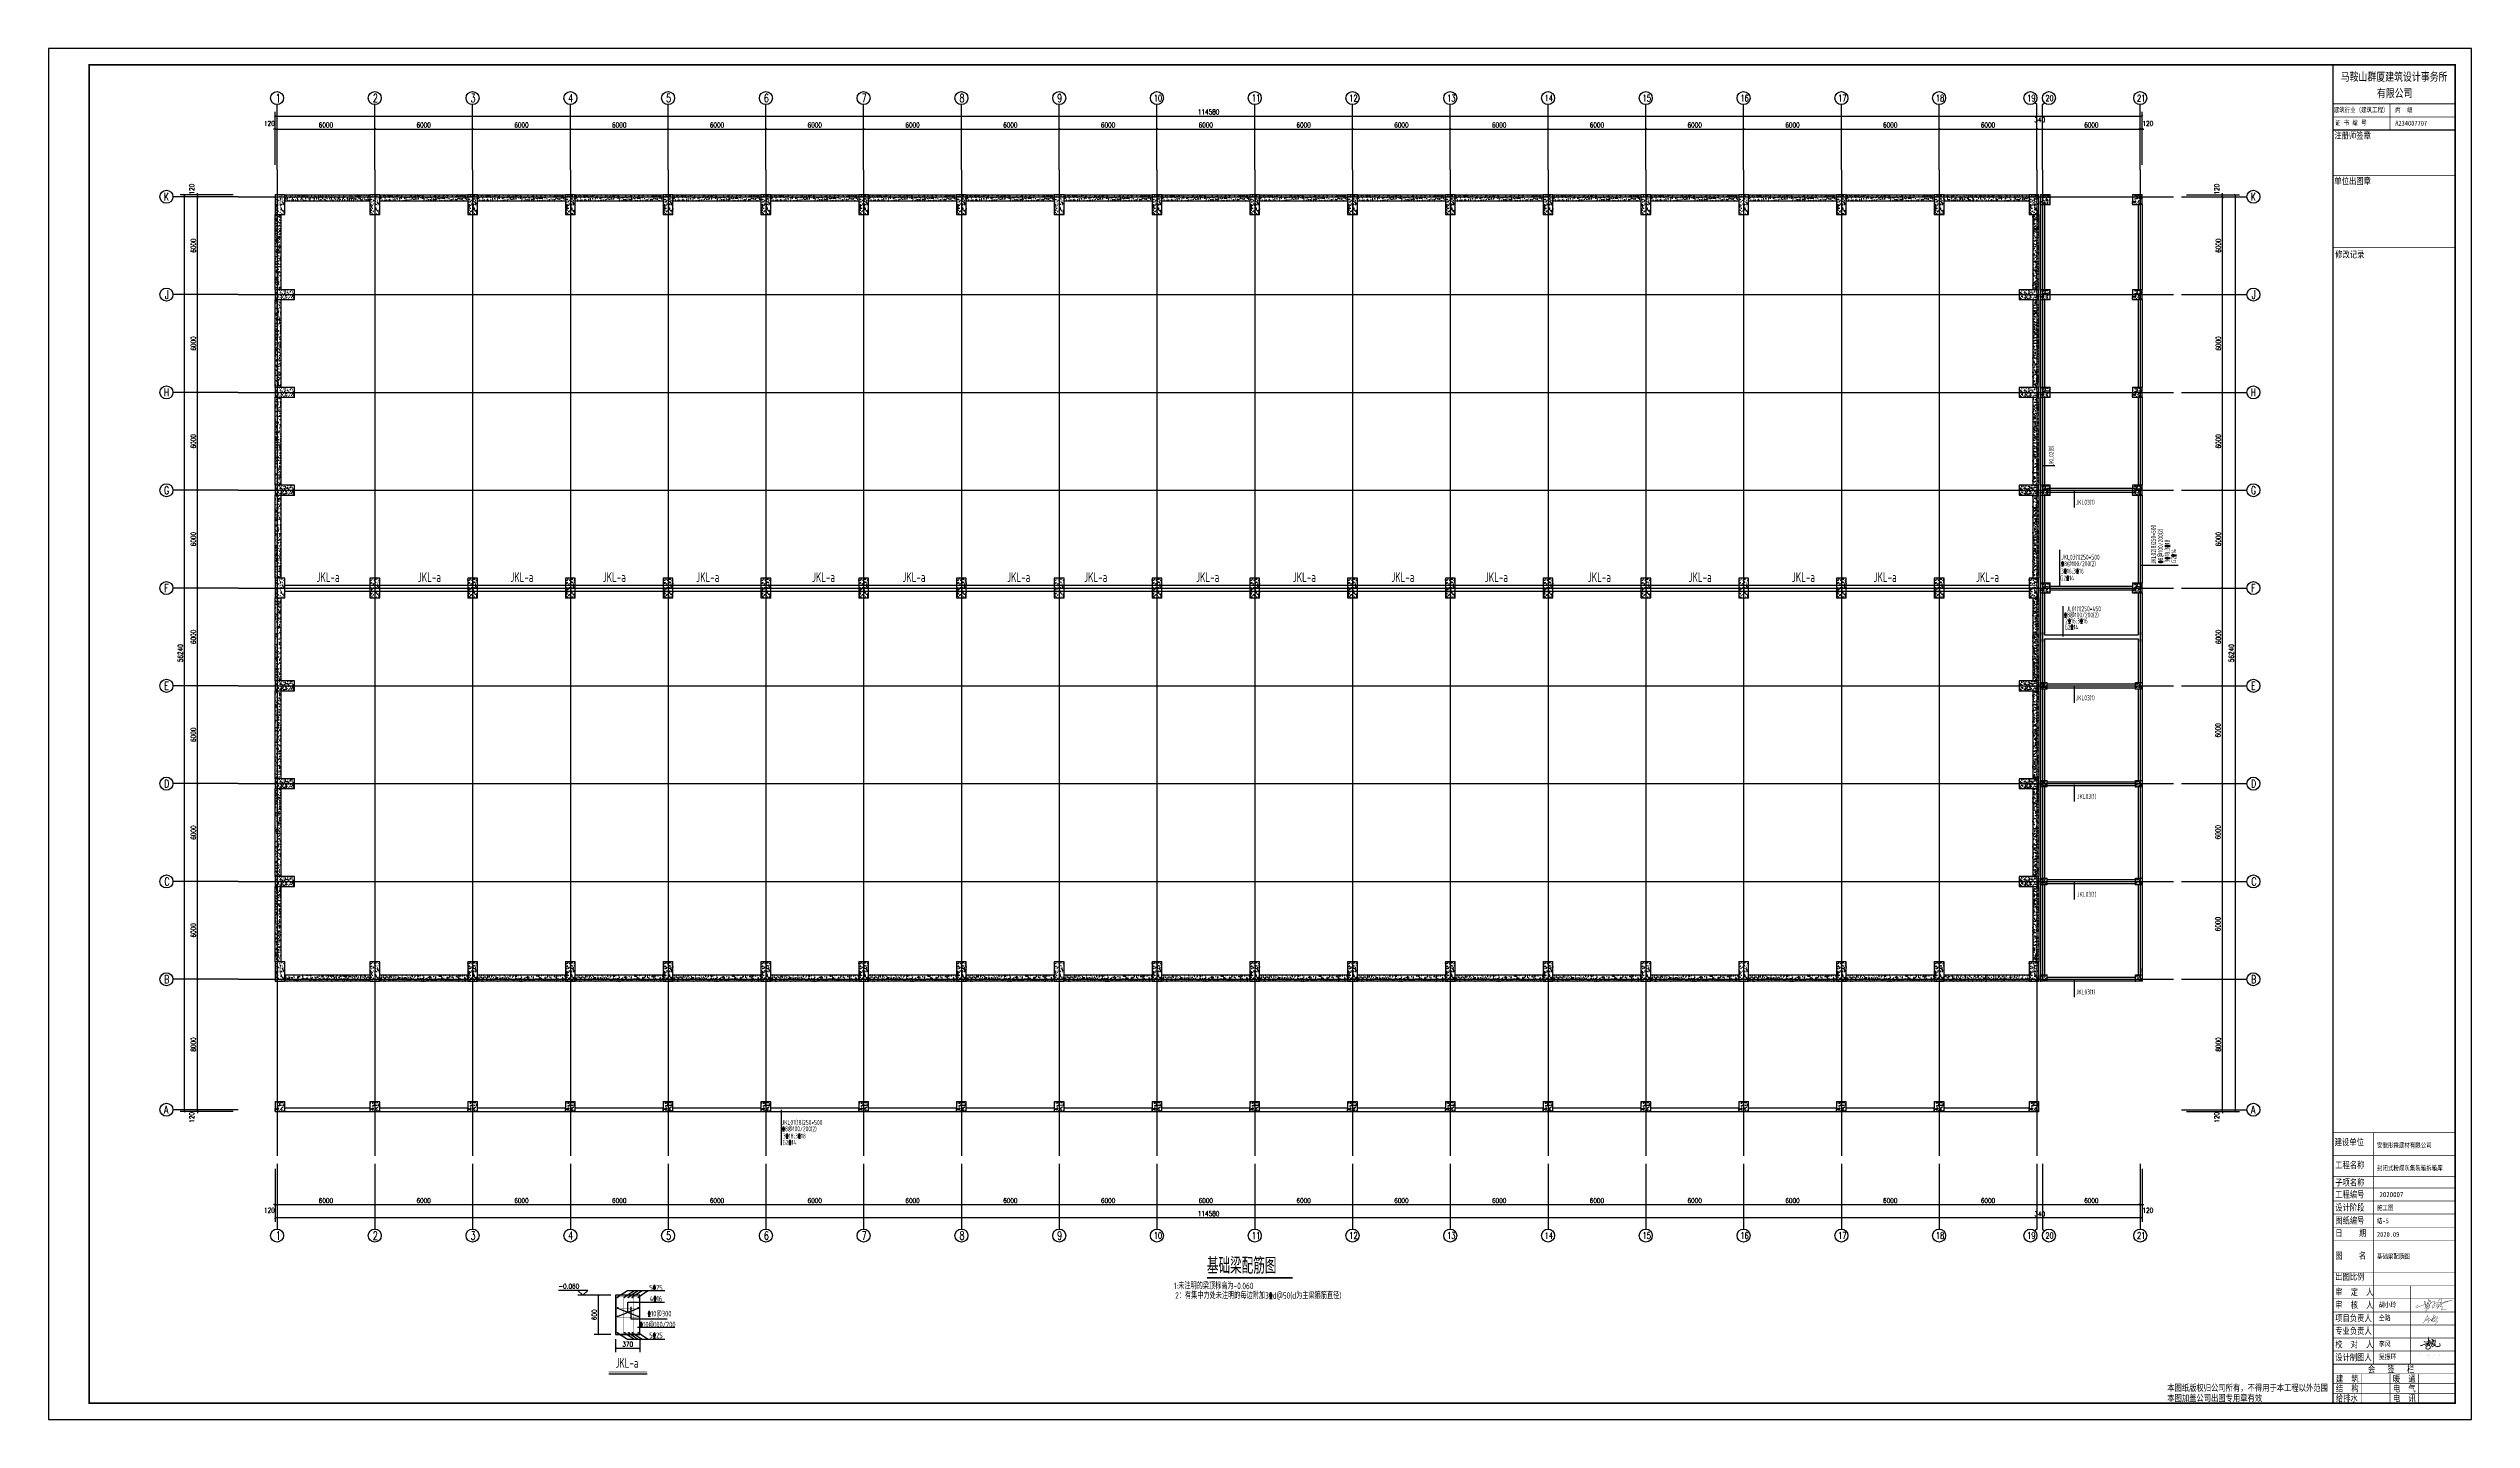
# Model space of a CAD drawing. Extents: x -73672 to 366960, y -527333 to 140666.
# Drawn here: x 177679 to 326379, y -186418 to -102318 of the extents above; entities that cross this region are included whole.
import ezdxf
from ezdxf.enums import TextEntityAlignment as Align

# ---------------------------------------------------------------- set-up
doc = ezdxf.new("R2010")
doc.units = 0
doc.header["$LTSCALE"] = 1000
doc.header["$MEASUREMENT"] = 0
for name, color, linetype in [('AXIS', 3, 'Continuous'), ('AXIS_TEXT', 7, 'Continuous'), ('COLU_DE_NUM', 7, 'Continuous'), ('COLU_DE_TEXT', 7, 'Continuous'), ('COLUMN', 9, 'Continuous'), ('DIM_ELEV', 3, 'Continuous'), ('DIM_SYMB', 3, 'Continuous'), ('PUB_TITLE', 4, 'Continuous'), ('TEXT', 3, 'Continuous'), ('WALL', 9, 'Continuous'), ('图签', 120, 'Continuous'), ('建-尺寸', 3, 'Continuous')]:
    doc.layers.add(name, color=color, linetype=linetype)
doc.styles.add('_TCH_AXIS', font='COMPLEX', dxfattribs={"bigfont": 'GBCBIG'})
doc.styles.add('_TCH_DIM', font='SIMPLEX', dxfattribs={"bigfont": 'GBCBIG'})
doc.styles.add('_TCH_DIM_T3', font='SIMPLEX', dxfattribs={"width": 0.705882, "bigfont": 'GBCBIG'})
doc.styles.add('A-DIM_T3', font='SIMPLEX', dxfattribs={"width": 0.705882, "bigfont": 'GBCBIG'})
doc.styles.add('COMPLEX', font='COMPLEX', dxfattribs={"bigfont": 'Tssdchn.shx'})
doc.styles.get("Standard").update_dxf_attribs({"font": 'gbenor.shx', "bigfont": 'gbcbig.shx'})
doc.styles.add('TSSD_Label', font='Tssdeng.shx', dxfattribs={"width": 0.7, "bigfont": 'hztxt.shx'})
doc.styles.add('TSSD_Rein', font='Tssdeng.shx', dxfattribs={"width": 0.7, "bigfont": 'hztxt.shx'})
doc.styles.add('图签', font='', dxfattribs={"width": 0.8})
doc.styles.get('图签').set_extended_font_data('SimSun')
doc.dimstyles.new('_TCH_ARCH-100', dxfattribs={"dimtxt": 297.5, "dimasz": 100, "dimexe": 250, "dimexo": 300, "dimgap": 100, "dimtad": 1, "dimdec": 0, "dimzin": 0, "dimdsep": 46, "dimtxsty": '_TCH_DIM_T3', "dimblk": 'ARCHTICK', "dimcen": 0.09, "dimclrt": 7, "dimazin": 2, "dimtfac": 1, "dimtdec": 0, "dimtix": 1, "dimtmove": 2, "dimatfit": 3, "dimfxl": 0, "dimtolj": 1, "dimtzin": 0, "dimarcsym": 0})
doc.dimstyles.new('A-DIM-100', dxfattribs={"dimtxt": 297.5, "dimasz": 100, "dimexe": 250, "dimexo": 300, "dimgap": 100, "dimtad": 1, "dimdec": 0, "dimzin": 0, "dimdsep": 46, "dimtxsty": 'A-DIM_T3', "dimblk": 'ARCHTICK', "dimcen": 0.09, "dimclrt": 7, "dimazin": 2, "dimtfac": 1, "dimtdec": 0, "dimtix": 1, "dimtmove": 2, "dimatfit": 3, "dimfxl": 0, "dimtolj": 1, "dimtzin": 0, "dimarcsym": 0})
pattern_1 = [(50, (0, 2953.7), (358.6301, -31.37607), [37.5, -412.5]), (355, (0, 2953.7), (-69.37567, 376.09607), [30, -330]), (100.4514, (29.9, 2951.1), (289.2547, 344.71977), [31.8701, -350.57106]), (46.1842, (0, 3053.7), (533.6205, -82.7595), [56.25, -618.75]), (96.6356, (44.47, 3046.8), (467.33135, 487.0589), [47.80514, -525.8565]), (351.1842, (0, 3053.7), (467.331, 487.0593), [45, -495]), (21, (50, 3028.7), (298.45353, -201.30945), [37.5, -412.5]), (326, (50, 3028.7), (121.65767, 362.57502), [30, -330]), (71.4514, (74.87, 3011.93), (420.1113, 161.26525), [31.8701, -350.57106]), (37.5, (0, 2953.7), (6.07993, 166.446927), [0, -326, 0, -335, 0, -331.25]), (7.5, (0, 2953.7), (131.53477, 197.20586), [0, -191, 0, -318.5, 0, -126.25]), (327.5, (-111.5, 2953.7), (266.91122, -11.277436), [0, -125, 0, -390, 0, -517.5]), (317.5, (-161.5, 2953.7), (291.59308, 50.05249), [0, -162.5, 0, -259, 0, -367.5])]
pattern_2 = [(50, (6000, 2953.7), (358.6301, -31.37607), [37.5, -412.5]), (355, (6000, 2953.7), (-69.37567, 376.09607), [30, -330]), (100.4514, (6029.9, 2951.1), (289.2547, 344.71977), [31.8701, -350.57106]), (46.1842, (6000, 3053.7), (533.6205, -82.7595), [56.25, -618.75]), (96.6356, (6044.47, 3046.8), (467.3314, 487.0589), [47.8051, -525.8565]), (351.1842, (6000, 3053.7), (467.331, 487.0593), [45, -495]), (21, (6050, 3028.7), (298.45353, -201.30945), [37.5, -412.5]), (326, (6050, 3028.7), (121.65767, 362.575), [30, -330]), (71.4514, (6074.87, 3011.93), (420.1113, 161.26525), [31.8701, -350.57106]), (37.5, (6000, 2953.7), (6.07993, 166.44693), [0, -326, 0, -335, 0, -331.25]), (7.5, (6000, 2953.7), (131.53477, 197.20586), [0, -191, 0, -318.5, 0, -126.25]), (327.5, (5888.5, 2953.7), (266.91122, -11.277436), [0, -125, 0, -390, 0, -517.5]), (317.5, (5838.5, 2953.7), (291.59308, 50.0525), [0, -162.5, 0, -259, 0, -367.5])]
pattern_3 = [(50, (12000, 2953.7), (358.6301, -31.37607), [37.5, -412.5]), (355, (12000, 2953.7), (-69.37567, 376.09607), [30, -330]), (100.4514, (12029.9, 2951.1), (289.2547, 344.71977), [31.8701, -350.57106]), (46.1842, (12000, 3053.7), (533.6205, -82.7595), [56.25, -618.75]), (96.6356, (12044.47, 3046.8), (467.3314, 487.0589), [47.8051, -525.8565]), (351.1842, (12000, 3053.7), (467.331, 487.0593), [45, -495]), (21, (12050, 3028.7), (298.45353, -201.30945), [37.5, -412.5]), (326, (12050, 3028.7), (121.65767, 362.575), [30, -330]), (71.4514, (12074.87, 3011.93), (420.1113, 161.26525), [31.8701, -350.57106]), (37.5, (12000, 2953.7), (6.07993, 166.44693), [0, -326, 0, -335, 0, -331.25]), (7.5, (12000, 2953.7), (131.53477, 197.20586), [0, -191, 0, -318.5, 0, -126.25]), (327.5, (11888.5, 2953.7), (266.91122, -11.277436), [0, -125, 0, -390, 0, -517.5]), (317.5, (11838.5, 2953.7), (291.59308, 50.0525), [0, -162.5, 0, -259, 0, -367.5])]
pattern_4 = [(50, (24000, 2953.7), (358.6301, -31.37607), [37.5, -412.5]), (355, (24000, 2953.7), (-69.37567, 376.09607), [30, -330]), (100.4514, (24029.9, 2951.1), (289.2547, 344.71977), [31.8701, -350.57106]), (46.1842, (24000, 3053.7), (533.6205, -82.7595), [56.25, -618.75]), (96.6356, (24044.47, 3046.8), (467.3314, 487.0589), [47.8051, -525.8565]), (351.1842, (24000, 3053.7), (467.331, 487.0593), [45, -495]), (21, (24050, 3028.7), (298.45353, -201.30945), [37.5, -412.5]), (326, (24050, 3028.7), (121.65767, 362.575), [30, -330]), (71.4514, (24074.87, 3011.93), (420.1113, 161.26525), [31.8701, -350.57106]), (37.5, (24000, 2953.7), (6.07993, 166.44693), [0, -326, 0, -335, 0, -331.25]), (7.5, (24000, 2953.7), (131.53477, 197.20586), [0, -191, 0, -318.5, 0, -126.25]), (327.5, (23888.5, 2953.7), (266.91122, -11.277436), [0, -125, 0, -390, 0, -517.5]), (317.5, (23838.5, 2953.7), (291.59308, 50.0525), [0, -162.5, 0, -259, 0, -367.5])]
pattern_5 = [(50, (30000, 2953.7), (358.6301, -31.37607), [37.5, -412.5]), (355, (30000, 2953.7), (-69.37567, 376.09607), [30, -330]), (100.4514, (30029.9, 2951.1), (289.2547, 344.71977), [31.8701, -350.57106]), (46.1842, (30000, 3053.7), (533.6205, -82.7595), [56.25, -618.75]), (96.6356, (30044.47, 3046.8), (467.3314, 487.0589), [47.8051, -525.8565]), (351.1842, (30000, 3053.7), (467.331, 487.0593), [45, -495]), (21, (30050, 3028.7), (298.45353, -201.30945), [37.5, -412.5]), (326, (30050, 3028.7), (121.65767, 362.575), [30, -330]), (71.4514, (30074.87, 3011.93), (420.1113, 161.26525), [31.8701, -350.57106]), (37.5, (30000, 2953.7), (6.07993, 166.44693), [0, -326, 0, -335, 0, -331.25]), (7.5, (30000, 2953.7), (131.53477, 197.20586), [0, -191, 0, -318.5, 0, -126.25]), (327.5, (29888.5, 2953.7), (266.91122, -11.277436), [0, -125, 0, -390, 0, -517.5]), (317.5, (29838.5, 2953.7), (291.59308, 50.0525), [0, -162.5, 0, -259, 0, -367.5])]
pattern_6 = [(50, (18000, 2953.7), (358.6301, -31.37607), [37.5, -412.5]), (355, (18000, 2953.7), (-69.37567, 376.09607), [30, -330]), (100.4514, (18029.9, 2951.1), (289.2547, 344.71977), [31.8701, -350.57106]), (46.1842, (18000, 3053.7), (533.6205, -82.7595), [56.25, -618.75]), (96.6356, (18044.47, 3046.8), (467.3314, 487.0589), [47.8051, -525.8565]), (351.1842, (18000, 3053.7), (467.331, 487.0593), [45, -495]), (21, (18050, 3028.7), (298.45353, -201.30945), [37.5, -412.5]), (326, (18050, 3028.7), (121.65767, 362.575), [30, -330]), (71.4514, (18074.87, 3011.93), (420.1113, 161.26525), [31.8701, -350.57106]), (37.5, (18000, 2953.7), (6.07993, 166.44693), [0, -326, 0, -335, 0, -331.25]), (7.5, (18000, 2953.7), (131.53477, 197.20586), [0, -191, 0, -318.5, 0, -126.25]), (327.5, (17888.5, 2953.7), (266.91122, -11.277436), [0, -125, 0, -390, 0, -517.5]), (317.5, (17838.5, 2953.7), (291.59308, 50.0525), [0, -162.5, 0, -259, 0, -367.5])]
pattern_7 = [(50, (48000, 2953.7), (358.6301, -31.37607), [37.5, -412.5]), (355, (48000, 2953.7), (-69.37567, 376.09607), [30, -330]), (100.4514, (48029.9, 2951.1), (289.2547, 344.71977), [31.8701, -350.57106]), (46.1842, (48000, 3053.7), (533.6205, -82.7595), [56.25, -618.75]), (96.6356, (48044.47, 3046.8), (467.3314, 487.0589), [47.8051, -525.8565]), (351.1842, (48000, 3053.7), (467.331, 487.0593), [45, -495]), (21, (48050, 3028.7), (298.45353, -201.30945), [37.5, -412.5]), (326, (48050, 3028.7), (121.65767, 362.575), [30, -330]), (71.4514, (48074.87, 3011.93), (420.1113, 161.26525), [31.8701, -350.57106]), (37.5, (48000, 2953.7), (6.07993, 166.44693), [0, -326, 0, -335, 0, -331.25]), (7.5, (48000, 2953.7), (131.53477, 197.20586), [0, -191, 0, -318.5, 0, -126.25]), (327.5, (47888.5, 2953.7), (266.91122, -11.277436), [0, -125, 0, -390, 0, -517.5]), (317.5, (47838.5, 2953.7), (291.59308, 50.0525), [0, -162.5, 0, -259, 0, -367.5])]
pattern_8 = [(50, (42000, 2953.7), (358.6301, -31.37607), [37.5, -412.5]), (355, (42000, 2953.7), (-69.37567, 376.09607), [30, -330]), (100.4514, (42029.9, 2951.1), (289.2547, 344.71977), [31.8701, -350.57106]), (46.1842, (42000, 3053.7), (533.6205, -82.7595), [56.25, -618.75]), (96.6356, (42044.47, 3046.8), (467.3314, 487.0589), [47.8051, -525.8565]), (351.1842, (42000, 3053.7), (467.331, 487.0593), [45, -495]), (21, (42050, 3028.7), (298.45353, -201.30945), [37.5, -412.5]), (326, (42050, 3028.7), (121.65767, 362.575), [30, -330]), (71.4514, (42074.87, 3011.93), (420.1113, 161.26525), [31.8701, -350.57106]), (37.5, (42000, 2953.7), (6.07993, 166.44693), [0, -326, 0, -335, 0, -331.25]), (7.5, (42000, 2953.7), (131.53477, 197.20586), [0, -191, 0, -318.5, 0, -126.25]), (327.5, (41888.5, 2953.7), (266.91122, -11.277436), [0, -125, 0, -390, 0, -517.5]), (317.5, (41838.5, 2953.7), (291.59308, 50.0525), [0, -162.5, 0, -259, 0, -367.5])]
pattern_9 = [(50, (36000, 2953.7), (358.6301, -31.37607), [37.5, -412.5]), (355, (36000, 2953.7), (-69.37567, 376.09607), [30, -330]), (100.4514, (36029.9, 2951.1), (289.2547, 344.71977), [31.8701, -350.57106]), (46.1842, (36000, 3053.7), (533.6205, -82.7595), [56.25, -618.75]), (96.6356, (36044.47, 3046.8), (467.3314, 487.0589), [47.8051, -525.8565]), (351.1842, (36000, 3053.7), (467.331, 487.0593), [45, -495]), (21, (36050, 3028.7), (298.45353, -201.30945), [37.5, -412.5]), (326, (36050, 3028.7), (121.65767, 362.575), [30, -330]), (71.4514, (36074.87, 3011.93), (420.1113, 161.26525), [31.8701, -350.57106]), (37.5, (36000, 2953.7), (6.07993, 166.44693), [0, -326, 0, -335, 0, -331.25]), (7.5, (36000, 2953.7), (131.53477, 197.20586), [0, -191, 0, -318.5, 0, -126.25]), (327.5, (35888.5, 2953.7), (266.91122, -11.277436), [0, -125, 0, -390, 0, -517.5]), (317.5, (35838.5, 2953.7), (291.59308, 50.0525), [0, -162.5, 0, -259, 0, -367.5])]
pattern_10 = [(50, (90000, 2953.7), (358.6301, -31.37607), [37.5, -412.5]), (355, (90000, 2953.7), (-69.37567, 376.09607), [30, -330]), (100.4514, (90029.9, 2951.1), (289.2547, 344.71977), [31.8701, -350.57106]), (46.1842, (90000, 3053.7), (533.6205, -82.7595), [56.25, -618.75]), (96.6356, (90044.47, 3046.8), (467.3314, 487.0589), [47.8051, -525.8565]), (351.1842, (90000, 3053.7), (467.331, 487.0593), [45, -495]), (21, (90050, 3028.7), (298.45353, -201.30945), [37.5, -412.5]), (326, (90050, 3028.7), (121.65767, 362.575), [30, -330]), (71.4514, (90074.87, 3011.93), (420.1113, 161.26525), [31.8701, -350.57106]), (37.5, (90000, 2953.7), (6.07993, 166.44693), [0, -326, 0, -335, 0, -331.25]), (7.5, (90000, 2953.7), (131.53477, 197.20586), [0, -191, 0, -318.5, 0, -126.25]), (327.5, (89888.5, 2953.7), (266.91122, -11.277436), [0, -125, 0, -390, 0, -517.5]), (317.5, (89838.5, 2953.7), (291.59308, 50.0525), [0, -162.5, 0, -259, 0, -367.5])]
pattern_11 = [(50, (84000, 2953.7), (358.6301, -31.37607), [37.5, -412.5]), (355, (84000, 2953.7), (-69.37567, 376.09607), [30, -330]), (100.4514, (84029.9, 2951.1), (289.2547, 344.71977), [31.8701, -350.57106]), (46.1842, (84000, 3053.7), (533.6205, -82.7595), [56.25, -618.75]), (96.6356, (84044.47, 3046.8), (467.3314, 487.0589), [47.8051, -525.8565]), (351.1842, (84000, 3053.7), (467.331, 487.0593), [45, -495]), (21, (84050, 3028.7), (298.45353, -201.30945), [37.5, -412.5]), (326, (84050, 3028.7), (121.65767, 362.575), [30, -330]), (71.4514, (84074.87, 3011.93), (420.1113, 161.26525), [31.8701, -350.57106]), (37.5, (84000, 2953.7), (6.07993, 166.44693), [0, -326, 0, -335, 0, -331.25]), (7.5, (84000, 2953.7), (131.53477, 197.20586), [0, -191, 0, -318.5, 0, -126.25]), (327.5, (83888.5, 2953.7), (266.91122, -11.277436), [0, -125, 0, -390, 0, -517.5]), (317.5, (83838.5, 2953.7), (291.59308, 50.0525), [0, -162.5, 0, -259, 0, -367.5])]
pattern_12 = [(50, (78000, 2953.7), (358.6301, -31.37607), [37.5, -412.5]), (355, (78000, 2953.7), (-69.37567, 376.09607), [30, -330]), (100.4514, (78029.9, 2951.1), (289.2547, 344.71977), [31.8701, -350.57106]), (46.1842, (78000, 3053.7), (533.6205, -82.7595), [56.25, -618.75]), (96.6356, (78044.47, 3046.8), (467.3314, 487.0589), [47.8051, -525.8565]), (351.1842, (78000, 3053.7), (467.331, 487.0593), [45, -495]), (21, (78050, 3028.7), (298.45353, -201.30945), [37.5, -412.5]), (326, (78050, 3028.7), (121.65767, 362.575), [30, -330]), (71.4514, (78074.87, 3011.93), (420.1113, 161.26525), [31.8701, -350.57106]), (37.5, (78000, 2953.7), (6.07993, 166.44693), [0, -326, 0, -335, 0, -331.25]), (7.5, (78000, 2953.7), (131.53477, 197.20586), [0, -191, 0, -318.5, 0, -126.25]), (327.5, (77888.5, 2953.7), (266.91122, -11.277436), [0, -125, 0, -390, 0, -517.5]), (317.5, (77838.5, 2953.7), (291.59308, 50.0525), [0, -162.5, 0, -259, 0, -367.5])]
pattern_13 = [(50, (72000, 2953.7), (358.6301, -31.37607), [37.5, -412.5]), (355, (72000, 2953.7), (-69.37567, 376.09607), [30, -330]), (100.4514, (72029.9, 2951.1), (289.2547, 344.71977), [31.8701, -350.57106]), (46.1842, (72000, 3053.7), (533.6205, -82.7595), [56.25, -618.75]), (96.6356, (72044.47, 3046.8), (467.3314, 487.0589), [47.8051, -525.8565]), (351.1842, (72000, 3053.7), (467.331, 487.0593), [45, -495]), (21, (72050, 3028.7), (298.45353, -201.30945), [37.5, -412.5]), (326, (72050, 3028.7), (121.65767, 362.575), [30, -330]), (71.4514, (72074.87, 3011.93), (420.1113, 161.26525), [31.8701, -350.57106]), (37.5, (72000, 2953.7), (6.07993, 166.44693), [0, -326, 0, -335, 0, -331.25]), (7.5, (72000, 2953.7), (131.53477, 197.20586), [0, -191, 0, -318.5, 0, -126.25]), (327.5, (71888.5, 2953.7), (266.91122, -11.277436), [0, -125, 0, -390, 0, -517.5]), (317.5, (71838.5, 2953.7), (291.59308, 50.0525), [0, -162.5, 0, -259, 0, -367.5])]
pattern_14 = [(50, (60000, 2953.7), (358.6301, -31.37607), [37.5, -412.5]), (355, (60000, 2953.7), (-69.37567, 376.09607), [30, -330]), (100.4514, (60029.9, 2951.1), (289.2547, 344.71977), [31.8701, -350.57106]), (46.1842, (60000, 3053.7), (533.6205, -82.7595), [56.25, -618.75]), (96.6356, (60044.47, 3046.8), (467.3314, 487.0589), [47.8051, -525.8565]), (351.1842, (60000, 3053.7), (467.331, 487.0593), [45, -495]), (21, (60050, 3028.7), (298.45353, -201.30945), [37.5, -412.5]), (326, (60050, 3028.7), (121.65767, 362.575), [30, -330]), (71.4514, (60074.87, 3011.93), (420.1113, 161.26525), [31.8701, -350.57106]), (37.5, (60000, 2953.7), (6.07993, 166.44693), [0, -326, 0, -335, 0, -331.25]), (7.5, (60000, 2953.7), (131.53477, 197.20586), [0, -191, 0, -318.5, 0, -126.25]), (327.5, (59888.5, 2953.7), (266.91122, -11.277436), [0, -125, 0, -390, 0, -517.5]), (317.5, (59838.5, 2953.7), (291.59308, 50.0525), [0, -162.5, 0, -259, 0, -367.5])]
pattern_15 = [(50, (54000, 2953.7), (358.6301, -31.37607), [37.5, -412.5]), (355, (54000, 2953.7), (-69.37567, 376.09607), [30, -330]), (100.4514, (54029.9, 2951.1), (289.2547, 344.71977), [31.8701, -350.57106]), (46.1842, (54000, 3053.7), (533.6205, -82.7595), [56.25, -618.75]), (96.6356, (54044.47, 3046.8), (467.3314, 487.0589), [47.8051, -525.8565]), (351.1842, (54000, 3053.7), (467.331, 487.0593), [45, -495]), (21, (54050, 3028.7), (298.45353, -201.30945), [37.5, -412.5]), (326, (54050, 3028.7), (121.65767, 362.575), [30, -330]), (71.4514, (54074.87, 3011.93), (420.1113, 161.26525), [31.8701, -350.57106]), (37.5, (54000, 2953.7), (6.07993, 166.44693), [0, -326, 0, -335, 0, -331.25]), (7.5, (54000, 2953.7), (131.53477, 197.20586), [0, -191, 0, -318.5, 0, -126.25]), (327.5, (53888.5, 2953.7), (266.91122, -11.277436), [0, -125, 0, -390, 0, -517.5]), (317.5, (53838.5, 2953.7), (291.59308, 50.0525), [0, -162.5, 0, -259, 0, -367.5])]
pattern_16 = [(50, (66000, 2953.7), (358.6301, -31.37607), [37.5, -412.5]), (355, (66000, 2953.7), (-69.37567, 376.09607), [30, -330]), (100.4514, (66029.9, 2951.1), (289.2547, 344.71977), [31.8701, -350.57106]), (46.1842, (66000, 3053.7), (533.6205, -82.7595), [56.25, -618.75]), (96.6356, (66044.47, 3046.8), (467.3314, 487.0589), [47.8051, -525.8565]), (351.1842, (66000, 3053.7), (467.331, 487.0593), [45, -495]), (21, (66050, 3028.7), (298.45353, -201.30945), [37.5, -412.5]), (326, (66050, 3028.7), (121.65767, 362.575), [30, -330]), (71.4514, (66074.87, 3011.93), (420.1113, 161.26525), [31.8701, -350.57106]), (37.5, (66000, 2953.7), (6.07993, 166.44693), [0, -326, 0, -335, 0, -331.25]), (7.5, (66000, 2953.7), (131.53477, 197.20586), [0, -191, 0, -318.5, 0, -126.25]), (327.5, (65888.5, 2953.7), (266.91122, -11.277436), [0, -125, 0, -390, 0, -517.5]), (317.5, (65838.5, 2953.7), (291.59308, 50.0525), [0, -162.5, 0, -259, 0, -367.5])]

# ---------------------------------------------------------------- blocks, each defined once
blk = doc.blocks.new('0#竖图签')
at = {"layer": '图签'}
blk.add_line((-7500, 0), (0, 0), dxfattribs=at)
blk.add_lwpolyline([(-7500, 82100, 70, 70, 0), (-7500, 0, 40, 40, 0), (0, 0, 40, 40, 0), (0, 82100, 40, 40, 0), (-7500, 82100, 40, 40, 0), (-7500, 75299, 40, 40, 0)], format="xyseb", dxfattribs=at)
for points, const_width in [([(-7500, 79700), (0, 79700)], 70), ([(-7500, 78900), (0, 78900)], 35), ([(-4000, 79700), (-4000, 78100)], 35), ([(-7500, 78100), (0, 78100)], 70), ([(-7500, 75300), (0, 75300)], 35), ([(-7500, 70900), (0, 70900)], 35), ([(-7500, 70900), (0, 70900)], 35), ([(-7500, 16600), (0, 16600)], 35), ([(-5000, 16600), (-5000, 2400)], 35), ([(-7500, 15200), (0, 15200)], 35), ([(-7500, 13896), (0, 13896)], 35), ([(-7500, 13200), (0, 13200)], 35), ([(-7500, 12400), (0, 12400)], 35), ([(-7500, 11600), (0, 11600)], 35), ([(-7500, 10800), (0, 10800)], 35), ([(-7500, 10000), (0, 10000)], 35), ([(-7500, 8000), (0, 8000)], 35), ([(-7500, 7200), (0, 7200)], 35), ([(-7500, 6400), (0, 6400)], 35), ([(-2750, 7200), (-2750, 2400)], 35), ([(-7500, 5600), (0, 5600)], 35), ([(-7500, 4800), (0, 4800)], 35), ([(-7500, 4000), (0, 4000)], 35), ([(-7500, 3200), (0, 3200)], 35), ([(-7500, 2400), (0, 2400)], 70), ([(-7500, 2400), (0, 2400)], 35), ([(-7500, 1800), (0, 1800)], 35), ([(-5750, 0), (-5750, 1800)], 35), ([(-4000, 1800), (-4000, 0)], 35), ([(-2250, 1800), (-2250, 0)], 35), ([(-7500, 1200), (0, 1200)], 35), ([(-7500, 600), (0, 600)], 35), ([(-7500, 0), (0, 0)], 35)]:
    blk.add_lwpolyline(points, dxfattribs=dict(at, const_width=const_width))
at = {"layer": '图签', "style": '图签'}
for s, height, width, p in [('马鞍山群厦建筑设计事务所', 500, 0.78, (-7028, 81116)), ('有限公司', 500, 0.78, (-4808, 80106)), ('建筑行业（建筑工程） ', 300, 0.8, (-7454, 79185)), ('丙  级', 300, 0.8, (-3684, 79190)), ('  证 书 编 号', 300, 0.8, (-7767, 78395)), ('注册师签章', 400, 0.8, (-7417, 77566)), ('A234007707', 300, 0.8, (-3684, 78369)), ('单位出图章', 400, 0.8, (-7417, 74775)), ('修改记录', 400, 0.8, (-7365, 70269)), ('建设单位', 400, 0.8, (-7400, 15815)), ('工程名称', 400, 0.8, (-7365, 14415)), ('子项名称', 400, 0.8, (-7365, 13339)), ('设计阶段', 400, 0.8, (-7365, 11807)), ('工程编号', 400, 0.8, (-7365, 12607)), ('图纸编号', 400, 0.8, (-7365, 11007)), ('日    期', 400, 0.8, (-7365, 10237)), ('图    名', 400, 0.8, (-7365, 8852)), ('出图比例', 400, 0.8, (-7365, 7567)), ('审  定  人', 400, 0.8, (-7365, 6621)), ('审  核  人', 400, 0.8, (-7365, 5831)), ('项目负责人', 400, 0.8, (-7365, 5021)), ('专业负责人', 400, 0.8, (-7365, 4237)), ('校  对  人', 400, 0.8, (-7365, 3409)), ('设计制图人', 400, 0.8, (-7365, 2618)), ('建  筑', 400, 0.8, (-7325, 1305)), ('会   签   栏', 400, 0.8, (-5360, 1889)), ('暖  通', 400, 0.8, (-3825, 1305)), ('本图纸版权归公司所有，不得用于本工程以外范围', 400, 0.8, (-17674, 746)), ('本图加盖公司出图专用章有效', 400, 0.8, (-17674, 121)), ('结  构', 400, 0.8, (-7325, 705)), ('给排水', 400, 0.8, (-7325, 105)), ('电  气', 400, 0.8, (-3825, 705)), ('电  讯', 400, 0.8, (-3825, 105))]:
    blk.add_text(s, height=height, dxfattribs=dict(at, width=width)).set_placement(p)
blk = doc.blocks.new('_reinbk')
blk.add_line((0, 0), (0, 0))
blk = doc.blocks.new('ss')
at = {"const_width": 50}
for points in [[(166010, 41628), (166510, 41804)], [(166226, 41891), (166384, 41863), (166507, 41882), (166645, 41924), (166554, 41952), (166519, 42072), (166510, 41804), (166627, 41836), (166319, 41638)], [(166442, 41717), (166563, 41671), (166637, 41583), (166618, 41473), (166524, 41427), (166400, 41441), (166357, 41503), (166387, 41581), (166537, 41681), (166706, 41801), (166757, 41776), (166711, 41627)], [(166710, 41553), (166917, 41677), (166936, 41724), (166905, 41755), (166808, 41723), (166783, 41766), (166788, 41821), (166796, 41913), (166746, 42016), (166863, 41969), (166825, 41896), (166913, 42011), (166940, 41960), (166932, 41880), (166904, 41661), (166996, 41587), (167178, 41589), (167237, 41654), (167229, 41724), (167197, 41786)]]:
    blk.add_lwpolyline(points, dxfattribs=at)
blk = doc.blocks.new('fg')
at = {"const_width": 32}
for points in [[(1880866, 74069), (1880866, 74069), (1881403, 75047), (1881317, 74891), (1881563, 74625), (1881334, 74560), (1881165, 74455), (1881163, 74396), (1881237, 74423), (1881399, 74455), (1881470, 74469), (1881502, 74392), (1881470, 74278), (1881365, 74116)], [(1881470, 74278), (1881664, 74508), (1881768, 74388), (1881844, 74576), (1881881, 74555), (1881763, 74268)], [(1881763, 74268), (1881845, 74390), (1881924, 74383), (1881858, 74202)], [(1881924, 74383), (1881953, 74551), (1881891, 74587), (1882016, 74660), (1882204, 74743), (1882390, 74787), (1882484, 74774), (1882511, 74736), (1882472, 74696), (1882339, 74546), (1882013, 74282), (1882078, 74256), (1882135, 74292), (1882416, 74348), (1882456, 74298), (1882437, 74211), (1882133, 73920)], [(1882056, 75064), (1882013, 74848), (1882106, 74908), (1882205, 74878), (1882212, 74829), (1882191, 74784), (1882168, 74727), (1882111, 74612), (1881983, 74531), (1881938, 74560), (1881986, 74697), (1882007, 74832)]]:
    blk.add_lwpolyline(points, dxfattribs=at)
blk = doc.blocks.new('whj')
at = {"const_width": 20}
for points in [[(1881310, 67330), (1881376, 67426), (1881425, 67423), (1881421, 67352), (1881370, 67159), (1881431, 67334), (1881450, 67459), (1881469, 67542), (1881317, 67484), (1881327, 67585), (1881307, 67681), (1881255, 67727), (1881231, 67674), (1881231, 67631), (1881317, 67484), (1881431, 67528), (1881481, 67566), (1881510, 67746), (1881537, 67819), (1881549, 67840), (1881572, 67775), (1881569, 67664), (1881541, 67536), (1881465, 67526), (1881532, 67535), (1881387, 66963)], [(1881644, 67544), (1881637, 67685), (1881643, 67753), (1881585, 67719)], [(1883112, 67780), (1882344, 67598), (1882436, 67780), (1882454, 67882), (1882400, 67891), (1882304, 67852), (1882227, 67762), (1882199, 67663), (1882257, 67624), (1882344, 67598), (1882344, 67546), (1882312, 67491)], [(1883155, 67792), (1882892, 67715), (1882370, 67515)], [(1880812, 67463), (1880662, 67330), (1880694, 67289), (1880758, 67300), (1881126, 67440), (1881298, 67500), (1881335, 67468), (1881283, 67176)], [(1881607, 67421), (1881581, 67287), (1881552, 67196), (1881521, 67272), (1881588, 67451), (1881644, 67544), (1881864, 67713), (1881912, 67725), (1881939, 67634), (1881953, 67498), (1881939, 67402), (1881862, 67255), (1881792, 67241), (1881763, 67340), (1881879, 67477), (1882032, 67607), (1882133, 67609), (1882180, 67559), (1882195, 67430), (1882136, 67471), (1882079, 67472), (1882068, 67434), (1882065, 67377), (1882081, 67350), (1882104, 67348), (1882156, 67377), (1882176, 67410), (1882191, 67433), (1882189, 67394), (1882189, 67341), (1882108, 67204), (1882218, 67322), (1882301, 67471), (1882323, 67510), (1882416, 67519), (1882428, 67455), (1882353, 67386), (1882324, 67331), (1882420, 67369), (1882497, 67363), (1882514, 67315), (1882457, 67244), (1882394, 67160), (1882418, 67143), (1882477, 67125), (1882750, 67157)]]:
    blk.add_lwpolyline(points, dxfattribs=at)
blk = doc.blocks.new('吴')
at = {"const_width": 0.72}
blk.add_lwpolyline([(136170, -263342), (136263, -263429), (136284, -263544), (136286, -263667), (136187, -263742), (135977, -263847), (135838, -263915), (135791, -263953), (135986, -263886), (136328, -263762), (136396, -263696), (136397, -263633), (136286, -263667), (136286, -263667), (136324, -263556), (136405, -263497), (136452, -263411), (136454, -263344), (136405, -263307), (136319, -263353), (136263, -263429), (136285, -263581), (136286, -263667), (136397, -263633), (136396, -263696), (136430, -263665), (136520, -263681), (136420, -263727), (136328, -263762), (136349, -263773), (136155, -264056), (136446, -263829), (136527, -264050), (136620, -263825), (136696, -263590), (136788, -263572), (136746, -263517), (136788, -263572), (136780, -263648), (136743, -263749), (136739, -263792), (136770, -263799), (136806, -263738), (136805, -263660), (136790, -263639), (136788, -263572), (136848, -263514), (136868, -263510), (136882, -263592), (136867, -263712), (136850, -263780), (136867, -263712), (136882, -263592), (136894, -263561), (136910, -263486), (136911, -263409), (136944, -263370), (136976, -263367), (136951, -263455), (136950, -263477), (136970, -263500), (136943, -263552), (136931, -263591), (136883, -263600), (136931, -263591), (136969, -263606), (136999, -263576), (136969, -263606), (136958, -263643), (137075, -263609), (136958, -263643), (136925, -263685), (136921, -263711), (136925, -263746), (136927, -263825), (136959, -263848), (137015, -263812), (137062, -263754), (137076, -263722), (136923, -263729), (137076, -263722), (137184, -263726), (137199, -263641), (137220, -263583), (137297, -263538), (137398, -263545), (137448, -263609), (137361, -263639), (137301, -263684), (137240, -263758), (137253, -263865), (137322, -263844), (137377, -263746), (137436, -263688), (137448, -263609), (137451, -263678), (137481, -263688), (137454, -263918), (137481, -263688), (137515, -263616), (137525, -263501), (137589, -263328), (137650, -263256), (137714, -263250), (137750, -263341), (137727, -263452), (137690, -263549), (137645, -263550), (137619, -263596), (137609, -263708), (137617, -263913), (137613, -263810), (137653, -263734), (137686, -263620), (137690, -263549), (137731, -263675), (137775, -263801), (137827, -263926), (137811, -263888), (137848, -263791), (137894, -263665), (137937, -263613), (137989, -263608), (138059, -263642), (138114, -263696), (138150, -263745), (138057, -263739)], dxfattribs=at)
blk = doc.blocks.new('_AXISO')
blk.add_circle((0, 0), 0.5)
at = {"layer": 'AXIS_TEXT', "style": 'COMPLEX'}
blk.add_attdef('A', text='', height=0.56, dxfattribs=at).set_placement((-0.25, -0.28), (0.25, -0.28), align=Align.FIT)
blk = doc.blocks.new('_ArchTick')
at = {"color": 0, "linetype": 'ByBlock', "const_width": 0.4}
blk.add_lwpolyline([(-0.5, -0.5), (0.5, 0.5)], dxfattribs=at)
blk = doc.blocks.new('*D8526')
at = {"layer": 'AXIS', "color": 0, "lineweight": -2}
for p, q in [((191586, -109462), (191586, -106212)), ((191586, -106462), (306166, -106462)), ((306166, -109462), (306166, -106212))]:
    blk.add_line(p, q, dxfattribs=at)
at = {"layer": 'Defpoints', "color": 0}
for p in [(306166, -106462), (191586, -109762), (306166, -109762)]:
    blk.add_point(p, dxfattribs=at)
at = {"layer": 'AXIS', "color": 0, "linetype": 'ByBlock', "lineweight": -2, "xscale": 100, "yscale": 100, "zscale": 100, "rotation": 180}
blk.add_blockref('_ArchTick', (191586, -106462), dxfattribs=at)
at = {"layer": 'AXIS', "color": 0, "linetype": 'ByBlock', "lineweight": -2, "xscale": 100, "yscale": 100, "zscale": 100}
blk.add_blockref('_ArchTick', (306166, -106462), dxfattribs=at)
at = {"layer": 'AXIS', "color": 7, "insert": (248876, -106213), "char_height": 297.5, "attachment_point": 5, "style": '_TCH_DIM_T3'}
blk.add_mtext('\\A1;114580', dxfattribs=at)
blk = doc.blocks.new('*D8527')
at = {"layer": 'AXIS', "color": 0, "lineweight": -2}
for p, q in [((191586, -109462), (191586, -107012)), ((191706, -109462), (191706, -107012)), ((191586, -107262), (191486, -107262)), ((191586, -107262), (191706, -107262)), ((191706, -107262), (191806, -107262))]:
    blk.add_line(p, q, dxfattribs=at)
at = {"layer": 'Defpoints', "color": 0}
for p in [(191706, -107262), (191586, -109762), (191706, -109762)]:
    blk.add_point(p, dxfattribs=at)
at = {"layer": 'AXIS', "color": 0, "linetype": 'ByBlock', "lineweight": -2, "xscale": 100, "yscale": 100, "zscale": 100}
blk.add_blockref('_ArchTick', (191586, -107262), dxfattribs=at)
at = {"layer": 'AXIS', "color": 0, "linetype": 'ByBlock', "lineweight": -2, "xscale": 100, "yscale": 100, "zscale": 100, "rotation": 180}
blk.add_blockref('_ArchTick', (191706, -107262), dxfattribs=at)
at = {"layer": 'AXIS', "color": 7, "insert": (191236, -106917), "char_height": 297.5, "attachment_point": 5, "style": '_TCH_DIM_T3'}
blk.add_mtext('\\A1;120', dxfattribs=at)
blk = doc.blocks.new('*D8528')
at = {"layer": 'AXIS', "color": 0, "lineweight": -2}
for p, q in [((191706, -109462), (191706, -107012)), ((197706, -109462), (197706, -107012)), ((191706, -107262), (197706, -107262))]:
    blk.add_line(p, q, dxfattribs=at)
at = {"layer": 'Defpoints', "color": 0}
for p in [(197706, -107262), (191706, -109762), (197706, -109762)]:
    blk.add_point(p, dxfattribs=at)
at = {"layer": 'AXIS', "color": 0, "linetype": 'ByBlock', "lineweight": -2, "xscale": 100, "yscale": 100, "zscale": 100, "rotation": 180}
blk.add_blockref('_ArchTick', (191706, -107262), dxfattribs=at)
at = {"layer": 'AXIS', "color": 0, "linetype": 'ByBlock', "lineweight": -2, "xscale": 100, "yscale": 100, "zscale": 100}
blk.add_blockref('_ArchTick', (197706, -107262), dxfattribs=at)
at = {"layer": 'AXIS', "color": 7, "insert": (194706, -107013), "char_height": 297.5, "attachment_point": 5, "style": '_TCH_DIM_T3'}
blk.add_mtext('\\A1;6000', dxfattribs=at)
blk = doc.blocks.new('*D8529')
at = {"layer": 'AXIS', "color": 0, "lineweight": -2}
for p, q in [((197706, -109462), (197706, -107012)), ((203706, -109462), (203706, -107012)), ((197706, -107262), (203706, -107262))]:
    blk.add_line(p, q, dxfattribs=at)
at = {"layer": 'Defpoints', "color": 0}
for p in [(203706, -107262), (197706, -109762), (203706, -109762)]:
    blk.add_point(p, dxfattribs=at)
at = {"layer": 'AXIS', "color": 0, "linetype": 'ByBlock', "lineweight": -2, "xscale": 100, "yscale": 100, "zscale": 100, "rotation": 180}
blk.add_blockref('_ArchTick', (197706, -107262), dxfattribs=at)
at = {"layer": 'AXIS', "color": 0, "linetype": 'ByBlock', "lineweight": -2, "xscale": 100, "yscale": 100, "zscale": 100}
blk.add_blockref('_ArchTick', (203706, -107262), dxfattribs=at)
at = {"layer": 'AXIS', "color": 7, "insert": (200706, -107013), "char_height": 297.5, "attachment_point": 5, "style": '_TCH_DIM_T3'}
blk.add_mtext('\\A1;6000', dxfattribs=at)
blk = doc.blocks.new('*D8530')
at = {"layer": 'AXIS', "color": 0, "lineweight": -2}
for p, q in [((203706, -109462), (203706, -107012)), ((209706, -109462), (209706, -107012)), ((203706, -107262), (209706, -107262))]:
    blk.add_line(p, q, dxfattribs=at)
at = {"layer": 'Defpoints', "color": 0}
for p in [(209706, -107262), (203706, -109762), (209706, -109762)]:
    blk.add_point(p, dxfattribs=at)
at = {"layer": 'AXIS', "color": 0, "linetype": 'ByBlock', "lineweight": -2, "xscale": 100, "yscale": 100, "zscale": 100, "rotation": 180}
blk.add_blockref('_ArchTick', (203706, -107262), dxfattribs=at)
at = {"layer": 'AXIS', "color": 0, "linetype": 'ByBlock', "lineweight": -2, "xscale": 100, "yscale": 100, "zscale": 100}
blk.add_blockref('_ArchTick', (209706, -107262), dxfattribs=at)
at = {"layer": 'AXIS', "color": 7, "insert": (206706, -107013), "char_height": 297.5, "attachment_point": 5, "style": '_TCH_DIM_T3'}
blk.add_mtext('\\A1;6000', dxfattribs=at)
blk = doc.blocks.new('*D8531')
at = {"layer": 'AXIS', "color": 0, "lineweight": -2}
for p, q in [((209706, -109462), (209706, -107012)), ((215706, -109462), (215706, -107012)), ((209706, -107262), (215706, -107262))]:
    blk.add_line(p, q, dxfattribs=at)
at = {"layer": 'Defpoints', "color": 0}
for p in [(215706, -107262), (209706, -109762), (215706, -109762)]:
    blk.add_point(p, dxfattribs=at)
at = {"layer": 'AXIS', "color": 0, "linetype": 'ByBlock', "lineweight": -2, "xscale": 100, "yscale": 100, "zscale": 100, "rotation": 180}
blk.add_blockref('_ArchTick', (209706, -107262), dxfattribs=at)
at = {"layer": 'AXIS', "color": 0, "linetype": 'ByBlock', "lineweight": -2, "xscale": 100, "yscale": 100, "zscale": 100}
blk.add_blockref('_ArchTick', (215706, -107262), dxfattribs=at)
at = {"layer": 'AXIS', "color": 7, "insert": (212706, -107013), "char_height": 297.5, "attachment_point": 5, "style": '_TCH_DIM_T3'}
blk.add_mtext('\\A1;6000', dxfattribs=at)
blk = doc.blocks.new('*D8532')
at = {"layer": 'AXIS', "color": 0, "lineweight": -2}
for p, q in [((215706, -109462), (215706, -107012)), ((221706, -109462), (221706, -107012)), ((215706, -107262), (221706, -107262))]:
    blk.add_line(p, q, dxfattribs=at)
at = {"layer": 'Defpoints', "color": 0}
for p in [(221706, -107262), (215706, -109762), (221706, -109762)]:
    blk.add_point(p, dxfattribs=at)
at = {"layer": 'AXIS', "color": 0, "linetype": 'ByBlock', "lineweight": -2, "xscale": 100, "yscale": 100, "zscale": 100, "rotation": 180}
blk.add_blockref('_ArchTick', (215706, -107262), dxfattribs=at)
at = {"layer": 'AXIS', "color": 0, "linetype": 'ByBlock', "lineweight": -2, "xscale": 100, "yscale": 100, "zscale": 100}
blk.add_blockref('_ArchTick', (221706, -107262), dxfattribs=at)
at = {"layer": 'AXIS', "color": 7, "insert": (218706, -107013), "char_height": 297.5, "attachment_point": 5, "style": '_TCH_DIM_T3'}
blk.add_mtext('\\A1;6000', dxfattribs=at)
blk = doc.blocks.new('*D8533')
at = {"layer": 'AXIS', "color": 0, "lineweight": -2}
for p, q in [((221706, -109462), (221706, -107012)), ((227706, -109462), (227706, -107012)), ((221706, -107262), (227706, -107262))]:
    blk.add_line(p, q, dxfattribs=at)
at = {"layer": 'Defpoints', "color": 0}
for p in [(227706, -107262), (221706, -109762), (227706, -109762)]:
    blk.add_point(p, dxfattribs=at)
at = {"layer": 'AXIS', "color": 0, "linetype": 'ByBlock', "lineweight": -2, "xscale": 100, "yscale": 100, "zscale": 100, "rotation": 180}
blk.add_blockref('_ArchTick', (221706, -107262), dxfattribs=at)
at = {"layer": 'AXIS', "color": 0, "linetype": 'ByBlock', "lineweight": -2, "xscale": 100, "yscale": 100, "zscale": 100}
blk.add_blockref('_ArchTick', (227706, -107262), dxfattribs=at)
at = {"layer": 'AXIS', "color": 7, "insert": (224706, -107013), "char_height": 297.5, "attachment_point": 5, "style": '_TCH_DIM_T3'}
blk.add_mtext('\\A1;6000', dxfattribs=at)
blk = doc.blocks.new('*D8534')
at = {"layer": 'AXIS', "color": 0, "lineweight": -2}
for p, q in [((227706, -109462), (227706, -107012)), ((233706, -109462), (233706, -107012)), ((227706, -107262), (233706, -107262))]:
    blk.add_line(p, q, dxfattribs=at)
at = {"layer": 'Defpoints', "color": 0}
for p in [(233706, -107262), (227706, -109762), (233706, -109762)]:
    blk.add_point(p, dxfattribs=at)
at = {"layer": 'AXIS', "color": 0, "linetype": 'ByBlock', "lineweight": -2, "xscale": 100, "yscale": 100, "zscale": 100, "rotation": 180}
blk.add_blockref('_ArchTick', (227706, -107262), dxfattribs=at)
at = {"layer": 'AXIS', "color": 0, "linetype": 'ByBlock', "lineweight": -2, "xscale": 100, "yscale": 100, "zscale": 100}
blk.add_blockref('_ArchTick', (233706, -107262), dxfattribs=at)
at = {"layer": 'AXIS', "color": 7, "insert": (230706, -107013), "char_height": 297.5, "attachment_point": 5, "style": '_TCH_DIM_T3'}
blk.add_mtext('\\A1;6000', dxfattribs=at)
blk = doc.blocks.new('*D8535')
at = {"layer": 'AXIS', "color": 0, "lineweight": -2}
for p, q in [((233706, -109462), (233706, -107012)), ((239706, -109462), (239706, -107012)), ((233706, -107262), (239706, -107262))]:
    blk.add_line(p, q, dxfattribs=at)
at = {"layer": 'Defpoints', "color": 0}
for p in [(239706, -107262), (233706, -109762), (239706, -109762)]:
    blk.add_point(p, dxfattribs=at)
at = {"layer": 'AXIS', "color": 0, "linetype": 'ByBlock', "lineweight": -2, "xscale": 100, "yscale": 100, "zscale": 100, "rotation": 180}
blk.add_blockref('_ArchTick', (233706, -107262), dxfattribs=at)
at = {"layer": 'AXIS', "color": 0, "linetype": 'ByBlock', "lineweight": -2, "xscale": 100, "yscale": 100, "zscale": 100}
blk.add_blockref('_ArchTick', (239706, -107262), dxfattribs=at)
at = {"layer": 'AXIS', "color": 7, "insert": (236706, -107013), "char_height": 297.5, "attachment_point": 5, "style": '_TCH_DIM_T3'}
blk.add_mtext('\\A1;6000', dxfattribs=at)
blk = doc.blocks.new('*D8536')
at = {"layer": 'AXIS', "color": 0, "lineweight": -2}
for p, q in [((239706, -109462), (239706, -107012)), ((245706, -109462), (245706, -107012)), ((239706, -107262), (245706, -107262))]:
    blk.add_line(p, q, dxfattribs=at)
at = {"layer": 'Defpoints', "color": 0}
for p in [(245706, -107262), (239706, -109762), (245706, -109762)]:
    blk.add_point(p, dxfattribs=at)
at = {"layer": 'AXIS', "color": 0, "linetype": 'ByBlock', "lineweight": -2, "xscale": 100, "yscale": 100, "zscale": 100, "rotation": 180}
blk.add_blockref('_ArchTick', (239706, -107262), dxfattribs=at)
at = {"layer": 'AXIS', "color": 0, "linetype": 'ByBlock', "lineweight": -2, "xscale": 100, "yscale": 100, "zscale": 100}
blk.add_blockref('_ArchTick', (245706, -107262), dxfattribs=at)
at = {"layer": 'AXIS', "color": 7, "insert": (242706, -107013), "char_height": 297.5, "attachment_point": 5, "style": '_TCH_DIM_T3'}
blk.add_mtext('\\A1;6000', dxfattribs=at)
blk = doc.blocks.new('*D8537')
at = {"layer": 'AXIS', "color": 0, "lineweight": -2}
for p, q in [((245706, -109462), (245706, -107012)), ((251706, -109462), (251706, -107012)), ((245706, -107262), (251706, -107262))]:
    blk.add_line(p, q, dxfattribs=at)
at = {"layer": 'Defpoints', "color": 0}
for p in [(251706, -107262), (245706, -109762), (251706, -109762)]:
    blk.add_point(p, dxfattribs=at)
at = {"layer": 'AXIS', "color": 0, "linetype": 'ByBlock', "lineweight": -2, "xscale": 100, "yscale": 100, "zscale": 100, "rotation": 180}
blk.add_blockref('_ArchTick', (245706, -107262), dxfattribs=at)
at = {"layer": 'AXIS', "color": 0, "linetype": 'ByBlock', "lineweight": -2, "xscale": 100, "yscale": 100, "zscale": 100}
blk.add_blockref('_ArchTick', (251706, -107262), dxfattribs=at)
at = {"layer": 'AXIS', "color": 7, "insert": (248706, -107013), "char_height": 297.5, "attachment_point": 5, "style": '_TCH_DIM_T3'}
blk.add_mtext('\\A1;6000', dxfattribs=at)
blk = doc.blocks.new('*D8538')
at = {"layer": 'AXIS', "color": 0, "lineweight": -2}
for p, q in [((251706, -109462), (251706, -107012)), ((257706, -109462), (257706, -107012)), ((251706, -107262), (257706, -107262))]:
    blk.add_line(p, q, dxfattribs=at)
at = {"layer": 'Defpoints', "color": 0}
for p in [(257706, -107262), (251706, -109762), (257706, -109762)]:
    blk.add_point(p, dxfattribs=at)
at = {"layer": 'AXIS', "color": 0, "linetype": 'ByBlock', "lineweight": -2, "xscale": 100, "yscale": 100, "zscale": 100, "rotation": 180}
blk.add_blockref('_ArchTick', (251706, -107262), dxfattribs=at)
at = {"layer": 'AXIS', "color": 0, "linetype": 'ByBlock', "lineweight": -2, "xscale": 100, "yscale": 100, "zscale": 100}
blk.add_blockref('_ArchTick', (257706, -107262), dxfattribs=at)
at = {"layer": 'AXIS', "color": 7, "insert": (254706, -107013), "char_height": 297.5, "attachment_point": 5, "style": '_TCH_DIM_T3'}
blk.add_mtext('\\A1;6000', dxfattribs=at)
blk = doc.blocks.new('*D8539')
at = {"layer": 'AXIS', "color": 0, "lineweight": -2}
for p, q in [((257706, -109462), (257706, -107012)), ((263706, -109462), (263706, -107012)), ((257706, -107262), (263706, -107262))]:
    blk.add_line(p, q, dxfattribs=at)
at = {"layer": 'Defpoints', "color": 0}
for p in [(263706, -107262), (257706, -109762), (263706, -109762)]:
    blk.add_point(p, dxfattribs=at)
at = {"layer": 'AXIS', "color": 0, "linetype": 'ByBlock', "lineweight": -2, "xscale": 100, "yscale": 100, "zscale": 100, "rotation": 180}
blk.add_blockref('_ArchTick', (257706, -107262), dxfattribs=at)
at = {"layer": 'AXIS', "color": 0, "linetype": 'ByBlock', "lineweight": -2, "xscale": 100, "yscale": 100, "zscale": 100}
blk.add_blockref('_ArchTick', (263706, -107262), dxfattribs=at)
at = {"layer": 'AXIS', "color": 7, "insert": (260706, -107013), "char_height": 297.5, "attachment_point": 5, "style": '_TCH_DIM_T3'}
blk.add_mtext('\\A1;6000', dxfattribs=at)
blk = doc.blocks.new('*D8540')
at = {"layer": 'AXIS', "color": 0, "lineweight": -2}
for p, q in [((263706, -109462), (263706, -107012)), ((269706, -109462), (269706, -107012)), ((263706, -107262), (269706, -107262))]:
    blk.add_line(p, q, dxfattribs=at)
at = {"layer": 'Defpoints', "color": 0}
for p in [(269706, -107262), (263706, -109762), (269706, -109762)]:
    blk.add_point(p, dxfattribs=at)
at = {"layer": 'AXIS', "color": 0, "linetype": 'ByBlock', "lineweight": -2, "xscale": 100, "yscale": 100, "zscale": 100, "rotation": 180}
blk.add_blockref('_ArchTick', (263706, -107262), dxfattribs=at)
at = {"layer": 'AXIS', "color": 0, "linetype": 'ByBlock', "lineweight": -2, "xscale": 100, "yscale": 100, "zscale": 100}
blk.add_blockref('_ArchTick', (269706, -107262), dxfattribs=at)
at = {"layer": 'AXIS', "color": 7, "insert": (266706, -107013), "char_height": 297.5, "attachment_point": 5, "style": '_TCH_DIM_T3'}
blk.add_mtext('\\A1;6000', dxfattribs=at)
blk = doc.blocks.new('*D8541')
at = {"layer": 'AXIS', "color": 0, "lineweight": -2}
for p, q in [((269706, -109462), (269706, -107012)), ((275706, -109462), (275706, -107012)), ((269706, -107262), (275706, -107262))]:
    blk.add_line(p, q, dxfattribs=at)
at = {"layer": 'Defpoints', "color": 0}
for p in [(275706, -107262), (269706, -109762), (275706, -109762)]:
    blk.add_point(p, dxfattribs=at)
at = {"layer": 'AXIS', "color": 0, "linetype": 'ByBlock', "lineweight": -2, "xscale": 100, "yscale": 100, "zscale": 100, "rotation": 180}
blk.add_blockref('_ArchTick', (269706, -107262), dxfattribs=at)
at = {"layer": 'AXIS', "color": 0, "linetype": 'ByBlock', "lineweight": -2, "xscale": 100, "yscale": 100, "zscale": 100}
blk.add_blockref('_ArchTick', (275706, -107262), dxfattribs=at)
at = {"layer": 'AXIS', "color": 7, "insert": (272706, -107013), "char_height": 297.5, "attachment_point": 5, "style": '_TCH_DIM_T3'}
blk.add_mtext('\\A1;6000', dxfattribs=at)
blk = doc.blocks.new('*D8542')
at = {"layer": 'AXIS', "color": 0, "lineweight": -2}
for p, q in [((275706, -109462), (275706, -107012)), ((281706, -109462), (281706, -107012)), ((275706, -107262), (281706, -107262))]:
    blk.add_line(p, q, dxfattribs=at)
at = {"layer": 'Defpoints', "color": 0}
for p in [(281706, -107262), (275706, -109762), (281706, -109762)]:
    blk.add_point(p, dxfattribs=at)
at = {"layer": 'AXIS', "color": 0, "linetype": 'ByBlock', "lineweight": -2, "xscale": 100, "yscale": 100, "zscale": 100, "rotation": 180}
blk.add_blockref('_ArchTick', (275706, -107262), dxfattribs=at)
at = {"layer": 'AXIS', "color": 0, "linetype": 'ByBlock', "lineweight": -2, "xscale": 100, "yscale": 100, "zscale": 100}
blk.add_blockref('_ArchTick', (281706, -107262), dxfattribs=at)
at = {"layer": 'AXIS', "color": 7, "insert": (278706, -107013), "char_height": 297.5, "attachment_point": 5, "style": '_TCH_DIM_T3'}
blk.add_mtext('\\A1;6000', dxfattribs=at)
blk = doc.blocks.new('*D8543')
at = {"layer": 'AXIS', "color": 0, "lineweight": -2}
for p, q in [((281706, -109462), (281706, -107012)), ((287706, -109462), (287706, -107012)), ((281706, -107262), (287706, -107262))]:
    blk.add_line(p, q, dxfattribs=at)
at = {"layer": 'Defpoints', "color": 0}
for p in [(287706, -107262), (281706, -109762), (287706, -109762)]:
    blk.add_point(p, dxfattribs=at)
at = {"layer": 'AXIS', "color": 0, "linetype": 'ByBlock', "lineweight": -2, "xscale": 100, "yscale": 100, "zscale": 100, "rotation": 180}
blk.add_blockref('_ArchTick', (281706, -107262), dxfattribs=at)
at = {"layer": 'AXIS', "color": 0, "linetype": 'ByBlock', "lineweight": -2, "xscale": 100, "yscale": 100, "zscale": 100}
blk.add_blockref('_ArchTick', (287706, -107262), dxfattribs=at)
at = {"layer": 'AXIS', "color": 7, "insert": (284706, -107013), "char_height": 297.5, "attachment_point": 5, "style": '_TCH_DIM_T3'}
blk.add_mtext('\\A1;6000', dxfattribs=at)
blk = doc.blocks.new('*D8544')
at = {"layer": 'AXIS', "color": 0, "lineweight": -2}
for p, q in [((287706, -109462), (287706, -107012)), ((293706, -109462), (293706, -107012)), ((287706, -107262), (293706, -107262))]:
    blk.add_line(p, q, dxfattribs=at)
at = {"layer": 'Defpoints', "color": 0}
for p in [(293706, -107262), (287706, -109762), (293706, -109762)]:
    blk.add_point(p, dxfattribs=at)
at = {"layer": 'AXIS', "color": 0, "linetype": 'ByBlock', "lineweight": -2, "xscale": 100, "yscale": 100, "zscale": 100, "rotation": 180}
blk.add_blockref('_ArchTick', (287706, -107262), dxfattribs=at)
at = {"layer": 'AXIS', "color": 0, "linetype": 'ByBlock', "lineweight": -2, "xscale": 100, "yscale": 100, "zscale": 100}
blk.add_blockref('_ArchTick', (293706, -107262), dxfattribs=at)
at = {"layer": 'AXIS', "color": 7, "insert": (290706, -107013), "char_height": 297.5, "attachment_point": 5, "style": '_TCH_DIM_T3'}
blk.add_mtext('\\A1;6000', dxfattribs=at)
blk = doc.blocks.new('*D8545')
at = {"layer": 'AXIS', "color": 0, "lineweight": -2}
for p, q in [((293706, -109462), (293706, -107012)), ((299706, -109462), (299706, -107012)), ((293706, -107262), (299706, -107262))]:
    blk.add_line(p, q, dxfattribs=at)
at = {"layer": 'Defpoints', "color": 0}
for p in [(299706, -107262), (293706, -109762), (299706, -109762)]:
    blk.add_point(p, dxfattribs=at)
at = {"layer": 'AXIS', "color": 0, "linetype": 'ByBlock', "lineweight": -2, "xscale": 100, "yscale": 100, "zscale": 100, "rotation": 180}
blk.add_blockref('_ArchTick', (293706, -107262), dxfattribs=at)
at = {"layer": 'AXIS', "color": 0, "linetype": 'ByBlock', "lineweight": -2, "xscale": 100, "yscale": 100, "zscale": 100}
blk.add_blockref('_ArchTick', (299706, -107262), dxfattribs=at)
at = {"layer": 'AXIS', "color": 7, "insert": (296706, -107013), "char_height": 297.5, "attachment_point": 5, "style": '_TCH_DIM_T3'}
blk.add_mtext('\\A1;6000', dxfattribs=at)
blk = doc.blocks.new('*D8546')
at = {"layer": 'AXIS', "color": 0, "lineweight": -2}
for p, q in [((299706, -109462), (299706, -107012)), ((300046, -109462), (300046, -107012)), ((299706, -107262), (300046, -107262))]:
    blk.add_line(p, q, dxfattribs=at)
at = {"layer": 'Defpoints', "color": 0}
for p in [(300046, -107262), (299706, -109762), (300046, -109762)]:
    blk.add_point(p, dxfattribs=at)
at = {"layer": 'AXIS', "color": 0, "linetype": 'ByBlock', "lineweight": -2, "xscale": 100, "yscale": 100, "zscale": 100, "rotation": 180}
blk.add_blockref('_ArchTick', (299706, -107262), dxfattribs=at)
at = {"layer": 'AXIS', "color": 0, "linetype": 'ByBlock', "lineweight": -2, "xscale": 100, "yscale": 100, "zscale": 100}
blk.add_blockref('_ArchTick', (300046, -107262), dxfattribs=at)
at = {"layer": 'AXIS', "color": 7, "insert": (299876, -106694), "char_height": 297.5, "attachment_point": 5, "style": '_TCH_DIM_T3'}
blk.add_mtext('\\A1;340', dxfattribs=at)
blk = doc.blocks.new('*D8547')
at = {"layer": 'AXIS', "color": 0, "lineweight": -2}
for p, q in [((300046, -109462), (300046, -107012)), ((306046, -109462), (306046, -107012)), ((300046, -107262), (306046, -107262))]:
    blk.add_line(p, q, dxfattribs=at)
at = {"layer": 'Defpoints', "color": 0}
for p in [(306046, -107262), (300046, -109762), (306046, -109762)]:
    blk.add_point(p, dxfattribs=at)
at = {"layer": 'AXIS', "color": 0, "linetype": 'ByBlock', "lineweight": -2, "xscale": 100, "yscale": 100, "zscale": 100, "rotation": 180}
blk.add_blockref('_ArchTick', (300046, -107262), dxfattribs=at)
at = {"layer": 'AXIS', "color": 0, "linetype": 'ByBlock', "lineweight": -2, "xscale": 100, "yscale": 100, "zscale": 100}
blk.add_blockref('_ArchTick', (306046, -107262), dxfattribs=at)
at = {"layer": 'AXIS', "color": 7, "insert": (303046, -107013), "char_height": 297.5, "attachment_point": 5, "style": '_TCH_DIM_T3'}
blk.add_mtext('\\A1;6000', dxfattribs=at)
blk = doc.blocks.new('*D8548')
at = {"layer": 'AXIS', "color": 0, "lineweight": -2}
for p, q in [((306046, -109462), (306046, -107012)), ((306166, -109462), (306166, -107012)), ((306046, -107262), (305946, -107262)), ((306046, -107262), (306166, -107262)), ((306166, -107262), (306266, -107262))]:
    blk.add_line(p, q, dxfattribs=at)
at = {"layer": 'Defpoints', "color": 0}
for p in [(306166, -107262), (306046, -109762), (306166, -109762)]:
    blk.add_point(p, dxfattribs=at)
at = {"layer": 'AXIS', "color": 0, "linetype": 'ByBlock', "lineweight": -2, "xscale": 100, "yscale": 100, "zscale": 100}
blk.add_blockref('_ArchTick', (306046, -107262), dxfattribs=at)
at = {"layer": 'AXIS', "color": 0, "linetype": 'ByBlock', "lineweight": -2, "xscale": 100, "yscale": 100, "zscale": 100, "rotation": 180}
blk.add_blockref('_ArchTick', (306166, -107262), dxfattribs=at)
at = {"layer": 'AXIS', "color": 7, "insert": (306516, -106917), "char_height": 297.5, "attachment_point": 5, "style": '_TCH_DIM_T3'}
blk.add_mtext('\\A1;120', dxfattribs=at)
blk = doc.blocks.new('*D8549')
at = {"layer": 'AXIS', "color": 0, "lineweight": -2}
for p, q in [((189020, -111294), (185770, -111294)), ((186020, -167534), (186020, -111294)), ((189020, -167534), (185770, -167534))]:
    blk.add_line(p, q, dxfattribs=at)
at = {"layer": 'Defpoints', "color": 0}
for p in [(186020, -111294), (189320, -111294), (189320, -167534)]:
    blk.add_point(p, dxfattribs=at)
at = {"layer": 'AXIS', "color": 0, "linetype": 'ByBlock', "lineweight": -2, "xscale": 100, "yscale": 100, "zscale": 100}
for p, rotation in [((186020, -111294), 90), ((186020, -167534), 270)]:
    blk.add_blockref('_ArchTick', p, dxfattribs=dict(at, rotation=rotation))
at = {"layer": 'AXIS', "color": 7, "insert": (185771, -139414), "char_height": 297.5, "attachment_point": 5, "rotation": 90, "style": '_TCH_DIM_T3'}
blk.add_mtext('\\A1;56240', dxfattribs=at)
blk = doc.blocks.new('*D8550')
at = {"layer": 'AXIS', "color": 0, "lineweight": -2}
for p, q in [((189020, -167414), (186570, -167414)), ((189020, -167534), (186570, -167534)), ((186820, -167414), (186820, -167314)), ((186820, -167534), (186820, -167414)), ((186820, -167534), (186820, -167634))]:
    blk.add_line(p, q, dxfattribs=at)
at = {"layer": 'Defpoints', "color": 0}
for p in [(186820, -167414), (189320, -167414), (189320, -167534)]:
    blk.add_point(p, dxfattribs=at)
at = {"layer": 'AXIS', "color": 0, "linetype": 'ByBlock', "lineweight": -2, "xscale": 100, "yscale": 100, "zscale": 100}
for p, rotation in [((186820, -167414), 270), ((186820, -167534), 90)]:
    blk.add_blockref('_ArchTick', p, dxfattribs=dict(at, rotation=rotation))
at = {"layer": 'AXIS', "color": 7, "insert": (186475, -167884), "char_height": 297.5, "attachment_point": 5, "rotation": 90, "style": '_TCH_DIM_T3'}
blk.add_mtext('\\A1;120', dxfattribs=at)
blk = doc.blocks.new('*D8551')
at = {"layer": 'AXIS', "color": 0, "lineweight": -2}
for p, q in [((189020, -159414), (186570, -159414)), ((186820, -167414), (186820, -159414)), ((189020, -167414), (186570, -167414))]:
    blk.add_line(p, q, dxfattribs=at)
at = {"layer": 'Defpoints', "color": 0}
for p in [(186820, -159414), (189320, -159414), (189320, -167414)]:
    blk.add_point(p, dxfattribs=at)
at = {"layer": 'AXIS', "color": 0, "linetype": 'ByBlock', "lineweight": -2, "xscale": 100, "yscale": 100, "zscale": 100}
for p, rotation in [((186820, -159414), 90), ((186820, -167414), 270)]:
    blk.add_blockref('_ArchTick', p, dxfattribs=dict(at, rotation=rotation))
at = {"layer": 'AXIS', "color": 7, "insert": (186571, -163414), "char_height": 297.5, "attachment_point": 5, "rotation": 90, "style": '_TCH_DIM_T3'}
blk.add_mtext('\\A1;8000', dxfattribs=at)
blk = doc.blocks.new('*D8552')
at = {"layer": 'AXIS', "color": 0, "lineweight": -2}
for p, q in [((189020, -153414), (186570, -153414)), ((186820, -159414), (186820, -153414)), ((189020, -159414), (186570, -159414))]:
    blk.add_line(p, q, dxfattribs=at)
at = {"layer": 'Defpoints', "color": 0}
for p in [(186820, -153414), (189320, -153414), (189320, -159414)]:
    blk.add_point(p, dxfattribs=at)
at = {"layer": 'AXIS', "color": 0, "linetype": 'ByBlock', "lineweight": -2, "xscale": 100, "yscale": 100, "zscale": 100}
for p, rotation in [((186820, -153414), 90), ((186820, -159414), 270)]:
    blk.add_blockref('_ArchTick', p, dxfattribs=dict(at, rotation=rotation))
at = {"layer": 'AXIS', "color": 7, "insert": (186571, -156414), "char_height": 297.5, "attachment_point": 5, "rotation": 90, "style": '_TCH_DIM_T3'}
blk.add_mtext('\\A1;6000', dxfattribs=at)
blk = doc.blocks.new('*D8553')
at = {"layer": 'AXIS', "color": 0, "lineweight": -2}
for p, q in [((189020, -147414), (186570, -147414)), ((186820, -153414), (186820, -147414)), ((189020, -153414), (186570, -153414))]:
    blk.add_line(p, q, dxfattribs=at)
at = {"layer": 'Defpoints', "color": 0}
for p in [(186820, -147414), (189320, -147414), (189320, -153414)]:
    blk.add_point(p, dxfattribs=at)
at = {"layer": 'AXIS', "color": 0, "linetype": 'ByBlock', "lineweight": -2, "xscale": 100, "yscale": 100, "zscale": 100}
for p, rotation in [((186820, -147414), 90), ((186820, -153414), 270)]:
    blk.add_blockref('_ArchTick', p, dxfattribs=dict(at, rotation=rotation))
at = {"layer": 'AXIS', "color": 7, "insert": (186571, -150414), "char_height": 297.5, "attachment_point": 5, "rotation": 90, "style": '_TCH_DIM_T3'}
blk.add_mtext('\\A1;6000', dxfattribs=at)
blk = doc.blocks.new('*D8554')
at = {"layer": 'AXIS', "color": 0, "lineweight": -2}
for p, q in [((189020, -141414), (186570, -141414)), ((186820, -147414), (186820, -141414)), ((189020, -147414), (186570, -147414))]:
    blk.add_line(p, q, dxfattribs=at)
at = {"layer": 'Defpoints', "color": 0}
for p in [(186820, -141414), (189320, -141414), (189320, -147414)]:
    blk.add_point(p, dxfattribs=at)
at = {"layer": 'AXIS', "color": 0, "linetype": 'ByBlock', "lineweight": -2, "xscale": 100, "yscale": 100, "zscale": 100}
for p, rotation in [((186820, -141414), 90), ((186820, -147414), 270)]:
    blk.add_blockref('_ArchTick', p, dxfattribs=dict(at, rotation=rotation))
at = {"layer": 'AXIS', "color": 7, "insert": (186571, -144414), "char_height": 297.5, "attachment_point": 5, "rotation": 90, "style": '_TCH_DIM_T3'}
blk.add_mtext('\\A1;6000', dxfattribs=at)
blk = doc.blocks.new('*D8555')
at = {"layer": 'AXIS', "color": 0, "lineweight": -2}
for p, q in [((189020, -135414), (186570, -135414)), ((186820, -141414), (186820, -135414)), ((189020, -141414), (186570, -141414))]:
    blk.add_line(p, q, dxfattribs=at)
at = {"layer": 'Defpoints', "color": 0}
for p in [(186820, -135414), (189320, -135414), (189320, -141414)]:
    blk.add_point(p, dxfattribs=at)
at = {"layer": 'AXIS', "color": 0, "linetype": 'ByBlock', "lineweight": -2, "xscale": 100, "yscale": 100, "zscale": 100}
for p, rotation in [((186820, -135414), 90), ((186820, -141414), 270)]:
    blk.add_blockref('_ArchTick', p, dxfattribs=dict(at, rotation=rotation))
at = {"layer": 'AXIS', "color": 7, "insert": (186571, -138414), "char_height": 297.5, "attachment_point": 5, "rotation": 90, "style": '_TCH_DIM_T3'}
blk.add_mtext('\\A1;6000', dxfattribs=at)
blk = doc.blocks.new('*D8556')
at = {"layer": 'AXIS', "color": 0, "lineweight": -2}
for p, q in [((189020, -129414), (186570, -129414)), ((186820, -135414), (186820, -129414)), ((189020, -135414), (186570, -135414))]:
    blk.add_line(p, q, dxfattribs=at)
at = {"layer": 'Defpoints', "color": 0}
for p in [(186820, -129414), (189320, -129414), (189320, -135414)]:
    blk.add_point(p, dxfattribs=at)
at = {"layer": 'AXIS', "color": 0, "linetype": 'ByBlock', "lineweight": -2, "xscale": 100, "yscale": 100, "zscale": 100}
for p, rotation in [((186820, -129414), 90), ((186820, -135414), 270)]:
    blk.add_blockref('_ArchTick', p, dxfattribs=dict(at, rotation=rotation))
at = {"layer": 'AXIS', "color": 7, "insert": (186571, -132414), "char_height": 297.5, "attachment_point": 5, "rotation": 90, "style": '_TCH_DIM_T3'}
blk.add_mtext('\\A1;6000', dxfattribs=at)
blk = doc.blocks.new('*D8557')
at = {"layer": 'AXIS', "color": 0, "lineweight": -2}
for p, q in [((189020, -123414), (186570, -123414)), ((186820, -129414), (186820, -123414)), ((189020, -129414), (186570, -129414))]:
    blk.add_line(p, q, dxfattribs=at)
at = {"layer": 'Defpoints', "color": 0}
for p in [(186820, -123414), (189320, -123414), (189320, -129414)]:
    blk.add_point(p, dxfattribs=at)
at = {"layer": 'AXIS', "color": 0, "linetype": 'ByBlock', "lineweight": -2, "xscale": 100, "yscale": 100, "zscale": 100}
for p, rotation in [((186820, -123414), 90), ((186820, -129414), 270)]:
    blk.add_blockref('_ArchTick', p, dxfattribs=dict(at, rotation=rotation))
at = {"layer": 'AXIS', "color": 7, "insert": (186571, -126414), "char_height": 297.5, "attachment_point": 5, "rotation": 90, "style": '_TCH_DIM_T3'}
blk.add_mtext('\\A1;6000', dxfattribs=at)
blk = doc.blocks.new('*D8558')
at = {"layer": 'AXIS', "color": 0, "lineweight": -2}
for p, q in [((189020, -117414), (186570, -117414)), ((186820, -123414), (186820, -117414)), ((189020, -123414), (186570, -123414))]:
    blk.add_line(p, q, dxfattribs=at)
at = {"layer": 'Defpoints', "color": 0}
for p in [(186820, -117414), (189320, -117414), (189320, -123414)]:
    blk.add_point(p, dxfattribs=at)
at = {"layer": 'AXIS', "color": 0, "linetype": 'ByBlock', "lineweight": -2, "xscale": 100, "yscale": 100, "zscale": 100}
for p, rotation in [((186820, -117414), 90), ((186820, -123414), 270)]:
    blk.add_blockref('_ArchTick', p, dxfattribs=dict(at, rotation=rotation))
at = {"layer": 'AXIS', "color": 7, "insert": (186571, -120414), "char_height": 297.5, "attachment_point": 5, "rotation": 90, "style": '_TCH_DIM_T3'}
blk.add_mtext('\\A1;6000', dxfattribs=at)
blk = doc.blocks.new('*D8559')
at = {"layer": 'AXIS', "color": 0, "lineweight": -2}
for p, q in [((189020, -111414), (186570, -111414)), ((186820, -117414), (186820, -111414)), ((189020, -117414), (186570, -117414))]:
    blk.add_line(p, q, dxfattribs=at)
at = {"layer": 'Defpoints', "color": 0}
for p in [(186820, -111414), (189320, -111414), (189320, -117414)]:
    blk.add_point(p, dxfattribs=at)
at = {"layer": 'AXIS', "color": 0, "linetype": 'ByBlock', "lineweight": -2, "xscale": 100, "yscale": 100, "zscale": 100}
for p, rotation in [((186820, -111414), 90), ((186820, -117414), 270)]:
    blk.add_blockref('_ArchTick', p, dxfattribs=dict(at, rotation=rotation))
at = {"layer": 'AXIS', "color": 7, "insert": (186571, -114414), "char_height": 297.5, "attachment_point": 5, "rotation": 90, "style": '_TCH_DIM_T3'}
blk.add_mtext('\\A1;6000', dxfattribs=at)
blk = doc.blocks.new('*D8560')
at = {"layer": 'AXIS', "color": 0, "lineweight": -2}
for p, q in [((189020, -111294), (186570, -111294)), ((189020, -111414), (186570, -111414)), ((186820, -111294), (186820, -111194)), ((186820, -111414), (186820, -111294)), ((186820, -111414), (186820, -111514))]:
    blk.add_line(p, q, dxfattribs=at)
at = {"layer": 'Defpoints', "color": 0}
for p in [(186820, -111294), (189320, -111294), (189320, -111414)]:
    blk.add_point(p, dxfattribs=at)
at = {"layer": 'AXIS', "color": 0, "linetype": 'ByBlock', "lineweight": -2, "xscale": 100, "yscale": 100, "zscale": 100}
for p, rotation in [((186820, -111294), 270), ((186820, -111414), 90)]:
    blk.add_blockref('_ArchTick', p, dxfattribs=dict(at, rotation=rotation))
at = {"layer": 'AXIS', "color": 7, "insert": (186475, -110944), "char_height": 297.5, "attachment_point": 5, "rotation": 90, "style": '_TCH_DIM_T3'}
blk.add_mtext('\\A1;120', dxfattribs=at)
blk = doc.blocks.new('*D8561')
at = {"layer": 'AXIS', "color": 0, "lineweight": -2}
for p, q in [((308889, -111294), (312139, -111294)), ((311889, -167534), (311889, -111294)), ((308889, -167534), (312139, -167534))]:
    blk.add_line(p, q, dxfattribs=at)
at = {"layer": 'Defpoints', "color": 0}
for p in [(308589, -111294), (311889, -111294), (308589, -167534)]:
    blk.add_point(p, dxfattribs=at)
at = {"layer": 'AXIS', "color": 0, "linetype": 'ByBlock', "lineweight": -2, "xscale": 100, "yscale": 100, "zscale": 100}
for p, rotation in [((311889, -111294), 90), ((311889, -167534), 270)]:
    blk.add_blockref('_ArchTick', p, dxfattribs=dict(at, rotation=rotation))
at = {"layer": 'AXIS', "color": 7, "insert": (311641, -139414), "char_height": 297.5, "attachment_point": 5, "rotation": 90, "style": '_TCH_DIM_T3'}
blk.add_mtext('\\A1;56240', dxfattribs=at)
blk = doc.blocks.new('*D8562')
at = {"layer": 'AXIS', "color": 0, "lineweight": -2}
for p, q in [((308889, -167414), (311339, -167414)), ((308889, -167534), (311339, -167534)), ((311089, -167414), (311089, -167314)), ((311089, -167534), (311089, -167414)), ((311089, -167534), (311089, -167634))]:
    blk.add_line(p, q, dxfattribs=at)
at = {"layer": 'Defpoints', "color": 0}
for p in [(308589, -167414), (308589, -167534), (311089, -167414)]:
    blk.add_point(p, dxfattribs=at)
at = {"layer": 'AXIS', "color": 0, "linetype": 'ByBlock', "lineweight": -2, "xscale": 100, "yscale": 100, "zscale": 100}
for p, rotation in [((311089, -167414), 270), ((311089, -167534), 90)]:
    blk.add_blockref('_ArchTick', p, dxfattribs=dict(at, rotation=rotation))
at = {"layer": 'AXIS', "color": 7, "insert": (310744, -167884), "char_height": 297.5, "attachment_point": 5, "rotation": 90, "style": '_TCH_DIM_T3'}
blk.add_mtext('\\A1;120', dxfattribs=at)
blk = doc.blocks.new('*D8563')
at = {"layer": 'AXIS', "color": 0, "lineweight": -2}
for p, q in [((308889, -159414), (311339, -159414)), ((311089, -167414), (311089, -159414)), ((308889, -167414), (311339, -167414))]:
    blk.add_line(p, q, dxfattribs=at)
at = {"layer": 'Defpoints', "color": 0}
for p in [(308589, -159414), (311089, -159414), (308589, -167414)]:
    blk.add_point(p, dxfattribs=at)
at = {"layer": 'AXIS', "color": 0, "linetype": 'ByBlock', "lineweight": -2, "xscale": 100, "yscale": 100, "zscale": 100}
for p, rotation in [((311089, -159414), 90), ((311089, -167414), 270)]:
    blk.add_blockref('_ArchTick', p, dxfattribs=dict(at, rotation=rotation))
at = {"layer": 'AXIS', "color": 7, "insert": (310841, -163414), "char_height": 297.5, "attachment_point": 5, "rotation": 90, "style": '_TCH_DIM_T3'}
blk.add_mtext('\\A1;8000', dxfattribs=at)
blk = doc.blocks.new('*D8564')
at = {"layer": 'AXIS', "color": 0, "lineweight": -2}
for p, q in [((308889, -153414), (311339, -153414)), ((311089, -159414), (311089, -153414)), ((308889, -159414), (311339, -159414))]:
    blk.add_line(p, q, dxfattribs=at)
at = {"layer": 'Defpoints', "color": 0}
for p in [(308589, -153414), (311089, -153414), (308589, -159414)]:
    blk.add_point(p, dxfattribs=at)
at = {"layer": 'AXIS', "color": 0, "linetype": 'ByBlock', "lineweight": -2, "xscale": 100, "yscale": 100, "zscale": 100}
for p, rotation in [((311089, -153414), 90), ((311089, -159414), 270)]:
    blk.add_blockref('_ArchTick', p, dxfattribs=dict(at, rotation=rotation))
at = {"layer": 'AXIS', "color": 7, "insert": (310814, -156029), "char_height": 297.5, "attachment_point": 5, "rotation": 90, "style": '_TCH_DIM_T3'}
blk.add_mtext('\\A1;6000', dxfattribs=at)
blk = doc.blocks.new('*D8565')
at = {"layer": 'AXIS', "color": 0, "lineweight": -2}
for p, q in [((308889, -147414), (311339, -147414)), ((311089, -153414), (311089, -147414)), ((308889, -153414), (311339, -153414))]:
    blk.add_line(p, q, dxfattribs=at)
at = {"layer": 'Defpoints', "color": 0}
for p in [(308589, -147414), (311089, -147414), (308589, -153414)]:
    blk.add_point(p, dxfattribs=at)
at = {"layer": 'AXIS', "color": 0, "linetype": 'ByBlock', "lineweight": -2, "xscale": 100, "yscale": 100, "zscale": 100}
for p, rotation in [((311089, -147414), 90), ((311089, -153414), 270)]:
    blk.add_blockref('_ArchTick', p, dxfattribs=dict(at, rotation=rotation))
at = {"layer": 'AXIS', "color": 7, "insert": (310814, -150395), "char_height": 297.5, "attachment_point": 5, "rotation": 90, "style": '_TCH_DIM_T3'}
blk.add_mtext('\\A1;6000', dxfattribs=at)
blk = doc.blocks.new('*D8566')
at = {"layer": 'AXIS', "color": 0, "lineweight": -2}
for p, q in [((308889, -141414), (311339, -141414)), ((311089, -147414), (311089, -141414)), ((308889, -147414), (311339, -147414))]:
    blk.add_line(p, q, dxfattribs=at)
at = {"layer": 'Defpoints', "color": 0}
for p in [(308589, -141414), (311089, -141414), (308589, -147414)]:
    blk.add_point(p, dxfattribs=at)
at = {"layer": 'AXIS', "color": 0, "linetype": 'ByBlock', "lineweight": -2, "xscale": 100, "yscale": 100, "zscale": 100}
for p, rotation in [((311089, -141414), 90), ((311089, -147414), 270)]:
    blk.add_blockref('_ArchTick', p, dxfattribs=dict(at, rotation=rotation))
at = {"layer": 'AXIS', "color": 7, "insert": (310814, -144142), "char_height": 297.5, "attachment_point": 5, "rotation": 90, "style": '_TCH_DIM_T3'}
blk.add_mtext('\\A1;6000', dxfattribs=at)
blk = doc.blocks.new('*D8567')
at = {"layer": 'AXIS', "color": 0, "lineweight": -2}
for p, q in [((308889, -135414), (311339, -135414)), ((311089, -141414), (311089, -135414)), ((308889, -141414), (311339, -141414))]:
    blk.add_line(p, q, dxfattribs=at)
at = {"layer": 'Defpoints', "color": 0}
for p in [(308589, -135414), (311089, -135414), (308589, -141414)]:
    blk.add_point(p, dxfattribs=at)
at = {"layer": 'AXIS', "color": 0, "linetype": 'ByBlock', "lineweight": -2, "xscale": 100, "yscale": 100, "zscale": 100}
for p, rotation in [((311089, -135414), 90), ((311089, -141414), 270)]:
    blk.add_blockref('_ArchTick', p, dxfattribs=dict(at, rotation=rotation))
at = {"layer": 'AXIS', "color": 7, "insert": (310841, -138414), "char_height": 297.5, "attachment_point": 5, "rotation": 90, "style": '_TCH_DIM_T3'}
blk.add_mtext('\\A1;6000', dxfattribs=at)
blk = doc.blocks.new('*D8568')
at = {"layer": 'AXIS', "color": 0, "lineweight": -2}
for p, q in [((308889, -129414), (311339, -129414)), ((311089, -135414), (311089, -129414)), ((308889, -135414), (311339, -135414))]:
    blk.add_line(p, q, dxfattribs=at)
at = {"layer": 'Defpoints', "color": 0}
for p in [(308589, -129414), (311089, -129414), (308589, -135414)]:
    blk.add_point(p, dxfattribs=at)
at = {"layer": 'AXIS', "color": 0, "linetype": 'ByBlock', "lineweight": -2, "xscale": 100, "yscale": 100, "zscale": 100}
for p, rotation in [((311089, -129414), 90), ((311089, -135414), 270)]:
    blk.add_blockref('_ArchTick', p, dxfattribs=dict(at, rotation=rotation))
at = {"layer": 'AXIS', "color": 7, "insert": (310841, -132414), "char_height": 297.5, "attachment_point": 5, "rotation": 90, "style": '_TCH_DIM_T3'}
blk.add_mtext('\\A1;6000', dxfattribs=at)
blk = doc.blocks.new('*D8569')
at = {"layer": 'AXIS', "color": 0, "lineweight": -2}
for p, q in [((308889, -123414), (311339, -123414)), ((311089, -129414), (311089, -123414)), ((308889, -129414), (311339, -129414))]:
    blk.add_line(p, q, dxfattribs=at)
at = {"layer": 'Defpoints', "color": 0}
for p in [(308589, -123414), (311089, -123414), (308589, -129414)]:
    blk.add_point(p, dxfattribs=at)
at = {"layer": 'AXIS', "color": 0, "linetype": 'ByBlock', "lineweight": -2, "xscale": 100, "yscale": 100, "zscale": 100}
for p, rotation in [((311089, -123414), 90), ((311089, -129414), 270)]:
    blk.add_blockref('_ArchTick', p, dxfattribs=dict(at, rotation=rotation))
at = {"layer": 'AXIS', "color": 7, "insert": (310841, -126414), "char_height": 297.5, "attachment_point": 5, "rotation": 90, "style": '_TCH_DIM_T3'}
blk.add_mtext('\\A1;6000', dxfattribs=at)
blk = doc.blocks.new('*D8570')
at = {"layer": 'AXIS', "color": 0, "lineweight": -2}
for p, q in [((308889, -117414), (311339, -117414)), ((311089, -123414), (311089, -117414)), ((308889, -123414), (311339, -123414))]:
    blk.add_line(p, q, dxfattribs=at)
at = {"layer": 'Defpoints', "color": 0}
for p in [(308589, -117414), (311089, -117414), (308589, -123414)]:
    blk.add_point(p, dxfattribs=at)
at = {"layer": 'AXIS', "color": 0, "linetype": 'ByBlock', "lineweight": -2, "xscale": 100, "yscale": 100, "zscale": 100}
for p, rotation in [((311089, -117414), 90), ((311089, -123414), 270)]:
    blk.add_blockref('_ArchTick', p, dxfattribs=dict(at, rotation=rotation))
at = {"layer": 'AXIS', "color": 7, "insert": (310841, -120414), "char_height": 297.5, "attachment_point": 5, "rotation": 90, "style": '_TCH_DIM_T3'}
blk.add_mtext('\\A1;6000', dxfattribs=at)
blk = doc.blocks.new('*D8571')
at = {"layer": 'AXIS', "color": 0, "lineweight": -2}
for p, q in [((308889, -111414), (311339, -111414)), ((311089, -117414), (311089, -111414)), ((308889, -117414), (311339, -117414))]:
    blk.add_line(p, q, dxfattribs=at)
at = {"layer": 'Defpoints', "color": 0}
for p in [(308589, -111414), (311089, -111414), (308589, -117414)]:
    blk.add_point(p, dxfattribs=at)
at = {"layer": 'AXIS', "color": 0, "linetype": 'ByBlock', "lineweight": -2, "xscale": 100, "yscale": 100, "zscale": 100}
for p, rotation in [((311089, -111414), 90), ((311089, -117414), 270)]:
    blk.add_blockref('_ArchTick', p, dxfattribs=dict(at, rotation=rotation))
at = {"layer": 'AXIS', "color": 7, "insert": (310841, -114414), "char_height": 297.5, "attachment_point": 5, "rotation": 90, "style": '_TCH_DIM_T3'}
blk.add_mtext('\\A1;6000', dxfattribs=at)
blk = doc.blocks.new('*D8572')
at = {"layer": 'AXIS', "color": 0, "lineweight": -2}
for p, q in [((308889, -111294), (311339, -111294)), ((308889, -111414), (311339, -111414)), ((311089, -111294), (311089, -111194)), ((311089, -111414), (311089, -111294)), ((311089, -111414), (311089, -111514))]:
    blk.add_line(p, q, dxfattribs=at)
at = {"layer": 'Defpoints', "color": 0}
for p in [(308589, -111294), (308589, -111414), (311089, -111294)]:
    blk.add_point(p, dxfattribs=at)
at = {"layer": 'AXIS', "color": 0, "linetype": 'ByBlock', "lineweight": -2, "xscale": 100, "yscale": 100, "zscale": 100}
for p, rotation in [((311089, -111294), 270), ((311089, -111414), 90)]:
    blk.add_blockref('_ArchTick', p, dxfattribs=dict(at, rotation=rotation))
at = {"layer": 'AXIS', "color": 7, "insert": (310744, -110944), "char_height": 297.5, "attachment_point": 5, "rotation": 90, "style": '_TCH_DIM_T3'}
blk.add_mtext('\\A1;120', dxfattribs=at)
blk = doc.blocks.new('*D8573')
at = {"layer": 'AXIS', "color": 0, "lineweight": -2}
for p, q in [((191586, -171036), (191586, -174286)), ((306166, -171036), (306166, -174286)), ((191586, -174036), (306166, -174036))]:
    blk.add_line(p, q, dxfattribs=at)
at = {"layer": 'Defpoints', "color": 0}
for p in [(191586, -170736), (306166, -170736), (306166, -174036)]:
    blk.add_point(p, dxfattribs=at)
at = {"layer": 'AXIS', "color": 0, "linetype": 'ByBlock', "lineweight": -2, "xscale": 100, "yscale": 100, "zscale": 100, "rotation": 180}
blk.add_blockref('_ArchTick', (191586, -174036), dxfattribs=at)
at = {"layer": 'AXIS', "color": 0, "linetype": 'ByBlock', "lineweight": -2, "xscale": 100, "yscale": 100, "zscale": 100}
blk.add_blockref('_ArchTick', (306166, -174036), dxfattribs=at)
at = {"layer": 'AXIS', "color": 7, "insert": (248876, -173787), "char_height": 297.5, "attachment_point": 5, "style": '_TCH_DIM_T3'}
blk.add_mtext('\\A1;114580', dxfattribs=at)
blk = doc.blocks.new('*D8574')
at = {"layer": 'AXIS', "color": 0, "lineweight": -2}
for p, q in [((191586, -171036), (191586, -173486)), ((191706, -171036), (191706, -173486)), ((191586, -173236), (191486, -173236)), ((191586, -173236), (191706, -173236)), ((191706, -173236), (191806, -173236))]:
    blk.add_line(p, q, dxfattribs=at)
at = {"layer": 'Defpoints', "color": 0}
for p in [(191586, -170736), (191706, -170736), (191706, -173236)]:
    blk.add_point(p, dxfattribs=at)
at = {"layer": 'AXIS', "color": 0, "linetype": 'ByBlock', "lineweight": -2, "xscale": 100, "yscale": 100, "zscale": 100}
blk.add_blockref('_ArchTick', (191586, -173236), dxfattribs=at)
at = {"layer": 'AXIS', "color": 0, "linetype": 'ByBlock', "lineweight": -2, "xscale": 100, "yscale": 100, "zscale": 100, "rotation": 180}
blk.add_blockref('_ArchTick', (191706, -173236), dxfattribs=at)
at = {"layer": 'AXIS', "color": 7, "insert": (191236, -173581), "char_height": 297.5, "attachment_point": 5, "style": '_TCH_DIM_T3'}
blk.add_mtext('\\A1;120', dxfattribs=at)
blk = doc.blocks.new('*D8575')
at = {"layer": 'AXIS', "color": 0, "lineweight": -2}
for p, q in [((191706, -171036), (191706, -173486)), ((197706, -171036), (197706, -173486)), ((191706, -173236), (197706, -173236))]:
    blk.add_line(p, q, dxfattribs=at)
at = {"layer": 'Defpoints', "color": 0}
for p in [(191706, -170736), (197706, -170736), (197706, -173236)]:
    blk.add_point(p, dxfattribs=at)
at = {"layer": 'AXIS', "color": 0, "linetype": 'ByBlock', "lineweight": -2, "xscale": 100, "yscale": 100, "zscale": 100, "rotation": 180}
blk.add_blockref('_ArchTick', (191706, -173236), dxfattribs=at)
at = {"layer": 'AXIS', "color": 0, "linetype": 'ByBlock', "lineweight": -2, "xscale": 100, "yscale": 100, "zscale": 100}
blk.add_blockref('_ArchTick', (197706, -173236), dxfattribs=at)
at = {"layer": 'AXIS', "color": 7, "insert": (194706, -172987), "char_height": 297.5, "attachment_point": 5, "style": '_TCH_DIM_T3'}
blk.add_mtext('\\A1;6000', dxfattribs=at)
blk = doc.blocks.new('*D8576')
at = {"layer": 'AXIS', "color": 0, "lineweight": -2}
for p, q in [((197706, -171036), (197706, -173486)), ((203706, -171036), (203706, -173486)), ((197706, -173236), (203706, -173236))]:
    blk.add_line(p, q, dxfattribs=at)
at = {"layer": 'Defpoints', "color": 0}
for p in [(197706, -170736), (203706, -170736), (203706, -173236)]:
    blk.add_point(p, dxfattribs=at)
at = {"layer": 'AXIS', "color": 0, "linetype": 'ByBlock', "lineweight": -2, "xscale": 100, "yscale": 100, "zscale": 100, "rotation": 180}
blk.add_blockref('_ArchTick', (197706, -173236), dxfattribs=at)
at = {"layer": 'AXIS', "color": 0, "linetype": 'ByBlock', "lineweight": -2, "xscale": 100, "yscale": 100, "zscale": 100}
blk.add_blockref('_ArchTick', (203706, -173236), dxfattribs=at)
at = {"layer": 'AXIS', "color": 7, "insert": (200706, -172987), "char_height": 297.5, "attachment_point": 5, "style": '_TCH_DIM_T3'}
blk.add_mtext('\\A1;6000', dxfattribs=at)
blk = doc.blocks.new('*D8577')
at = {"layer": 'AXIS', "color": 0, "lineweight": -2}
for p, q in [((203706, -171036), (203706, -173486)), ((209706, -171036), (209706, -173486)), ((203706, -173236), (209706, -173236))]:
    blk.add_line(p, q, dxfattribs=at)
at = {"layer": 'Defpoints', "color": 0}
for p in [(203706, -170736), (209706, -170736), (209706, -173236)]:
    blk.add_point(p, dxfattribs=at)
at = {"layer": 'AXIS', "color": 0, "linetype": 'ByBlock', "lineweight": -2, "xscale": 100, "yscale": 100, "zscale": 100, "rotation": 180}
blk.add_blockref('_ArchTick', (203706, -173236), dxfattribs=at)
at = {"layer": 'AXIS', "color": 0, "linetype": 'ByBlock', "lineweight": -2, "xscale": 100, "yscale": 100, "zscale": 100}
blk.add_blockref('_ArchTick', (209706, -173236), dxfattribs=at)
at = {"layer": 'AXIS', "color": 7, "insert": (206706, -172987), "char_height": 297.5, "attachment_point": 5, "style": '_TCH_DIM_T3'}
blk.add_mtext('\\A1;6000', dxfattribs=at)
blk = doc.blocks.new('*D8578')
at = {"layer": 'AXIS', "color": 0, "lineweight": -2}
for p, q in [((209706, -171036), (209706, -173486)), ((215706, -171036), (215706, -173486)), ((209706, -173236), (215706, -173236))]:
    blk.add_line(p, q, dxfattribs=at)
at = {"layer": 'Defpoints', "color": 0}
for p in [(209706, -170736), (215706, -170736), (215706, -173236)]:
    blk.add_point(p, dxfattribs=at)
at = {"layer": 'AXIS', "color": 0, "linetype": 'ByBlock', "lineweight": -2, "xscale": 100, "yscale": 100, "zscale": 100, "rotation": 180}
blk.add_blockref('_ArchTick', (209706, -173236), dxfattribs=at)
at = {"layer": 'AXIS', "color": 0, "linetype": 'ByBlock', "lineweight": -2, "xscale": 100, "yscale": 100, "zscale": 100}
blk.add_blockref('_ArchTick', (215706, -173236), dxfattribs=at)
at = {"layer": 'AXIS', "color": 7, "insert": (212706, -172987), "char_height": 297.5, "attachment_point": 5, "style": '_TCH_DIM_T3'}
blk.add_mtext('\\A1;6000', dxfattribs=at)
blk = doc.blocks.new('*D8579')
at = {"layer": 'AXIS', "color": 0, "lineweight": -2}
for p, q in [((215706, -171036), (215706, -173486)), ((221706, -171036), (221706, -173486)), ((215706, -173236), (221706, -173236))]:
    blk.add_line(p, q, dxfattribs=at)
at = {"layer": 'Defpoints', "color": 0}
for p in [(215706, -170736), (221706, -170736), (221706, -173236)]:
    blk.add_point(p, dxfattribs=at)
at = {"layer": 'AXIS', "color": 0, "linetype": 'ByBlock', "lineweight": -2, "xscale": 100, "yscale": 100, "zscale": 100, "rotation": 180}
blk.add_blockref('_ArchTick', (215706, -173236), dxfattribs=at)
at = {"layer": 'AXIS', "color": 0, "linetype": 'ByBlock', "lineweight": -2, "xscale": 100, "yscale": 100, "zscale": 100}
blk.add_blockref('_ArchTick', (221706, -173236), dxfattribs=at)
at = {"layer": 'AXIS', "color": 7, "insert": (218706, -172987), "char_height": 297.5, "attachment_point": 5, "style": '_TCH_DIM_T3'}
blk.add_mtext('\\A1;6000', dxfattribs=at)
blk = doc.blocks.new('*D8580')
at = {"layer": 'AXIS', "color": 0, "lineweight": -2}
for p, q in [((221706, -171036), (221706, -173486)), ((227706, -171036), (227706, -173486)), ((221706, -173236), (227706, -173236))]:
    blk.add_line(p, q, dxfattribs=at)
at = {"layer": 'Defpoints', "color": 0}
for p in [(221706, -170736), (227706, -170736), (227706, -173236)]:
    blk.add_point(p, dxfattribs=at)
at = {"layer": 'AXIS', "color": 0, "linetype": 'ByBlock', "lineweight": -2, "xscale": 100, "yscale": 100, "zscale": 100, "rotation": 180}
blk.add_blockref('_ArchTick', (221706, -173236), dxfattribs=at)
at = {"layer": 'AXIS', "color": 0, "linetype": 'ByBlock', "lineweight": -2, "xscale": 100, "yscale": 100, "zscale": 100}
blk.add_blockref('_ArchTick', (227706, -173236), dxfattribs=at)
at = {"layer": 'AXIS', "color": 7, "insert": (224706, -172987), "char_height": 297.5, "attachment_point": 5, "style": '_TCH_DIM_T3'}
blk.add_mtext('\\A1;6000', dxfattribs=at)
blk = doc.blocks.new('*D8581')
at = {"layer": 'AXIS', "color": 0, "lineweight": -2}
for p, q in [((227706, -171036), (227706, -173486)), ((233706, -171036), (233706, -173486)), ((227706, -173236), (233706, -173236))]:
    blk.add_line(p, q, dxfattribs=at)
at = {"layer": 'Defpoints', "color": 0}
for p in [(227706, -170736), (233706, -170736), (233706, -173236)]:
    blk.add_point(p, dxfattribs=at)
at = {"layer": 'AXIS', "color": 0, "linetype": 'ByBlock', "lineweight": -2, "xscale": 100, "yscale": 100, "zscale": 100, "rotation": 180}
blk.add_blockref('_ArchTick', (227706, -173236), dxfattribs=at)
at = {"layer": 'AXIS', "color": 0, "linetype": 'ByBlock', "lineweight": -2, "xscale": 100, "yscale": 100, "zscale": 100}
blk.add_blockref('_ArchTick', (233706, -173236), dxfattribs=at)
at = {"layer": 'AXIS', "color": 7, "insert": (230706, -172987), "char_height": 297.5, "attachment_point": 5, "style": '_TCH_DIM_T3'}
blk.add_mtext('\\A1;6000', dxfattribs=at)
blk = doc.blocks.new('*D8582')
at = {"layer": 'AXIS', "color": 0, "lineweight": -2}
for p, q in [((233706, -171036), (233706, -173486)), ((239706, -171036), (239706, -173486)), ((233706, -173236), (239706, -173236))]:
    blk.add_line(p, q, dxfattribs=at)
at = {"layer": 'Defpoints', "color": 0}
for p in [(233706, -170736), (239706, -170736), (239706, -173236)]:
    blk.add_point(p, dxfattribs=at)
at = {"layer": 'AXIS', "color": 0, "linetype": 'ByBlock', "lineweight": -2, "xscale": 100, "yscale": 100, "zscale": 100, "rotation": 180}
blk.add_blockref('_ArchTick', (233706, -173236), dxfattribs=at)
at = {"layer": 'AXIS', "color": 0, "linetype": 'ByBlock', "lineweight": -2, "xscale": 100, "yscale": 100, "zscale": 100}
blk.add_blockref('_ArchTick', (239706, -173236), dxfattribs=at)
at = {"layer": 'AXIS', "color": 7, "insert": (236706, -172987), "char_height": 297.5, "attachment_point": 5, "style": '_TCH_DIM_T3'}
blk.add_mtext('\\A1;6000', dxfattribs=at)
blk = doc.blocks.new('*D8583')
at = {"layer": 'AXIS', "color": 0, "lineweight": -2}
for p, q in [((239706, -171036), (239706, -173486)), ((245706, -171036), (245706, -173486)), ((239706, -173236), (245706, -173236))]:
    blk.add_line(p, q, dxfattribs=at)
at = {"layer": 'Defpoints', "color": 0}
for p in [(239706, -170736), (245706, -170736), (245706, -173236)]:
    blk.add_point(p, dxfattribs=at)
at = {"layer": 'AXIS', "color": 0, "linetype": 'ByBlock', "lineweight": -2, "xscale": 100, "yscale": 100, "zscale": 100, "rotation": 180}
blk.add_blockref('_ArchTick', (239706, -173236), dxfattribs=at)
at = {"layer": 'AXIS', "color": 0, "linetype": 'ByBlock', "lineweight": -2, "xscale": 100, "yscale": 100, "zscale": 100}
blk.add_blockref('_ArchTick', (245706, -173236), dxfattribs=at)
at = {"layer": 'AXIS', "color": 7, "insert": (242706, -172987), "char_height": 297.5, "attachment_point": 5, "style": '_TCH_DIM_T3'}
blk.add_mtext('\\A1;6000', dxfattribs=at)
blk = doc.blocks.new('*D8584')
at = {"layer": 'AXIS', "color": 0, "lineweight": -2}
for p, q in [((245706, -171036), (245706, -173486)), ((251706, -171036), (251706, -173486)), ((245706, -173236), (251706, -173236))]:
    blk.add_line(p, q, dxfattribs=at)
at = {"layer": 'Defpoints', "color": 0}
for p in [(245706, -170736), (251706, -170736), (251706, -173236)]:
    blk.add_point(p, dxfattribs=at)
at = {"layer": 'AXIS', "color": 0, "linetype": 'ByBlock', "lineweight": -2, "xscale": 100, "yscale": 100, "zscale": 100, "rotation": 180}
blk.add_blockref('_ArchTick', (245706, -173236), dxfattribs=at)
at = {"layer": 'AXIS', "color": 0, "linetype": 'ByBlock', "lineweight": -2, "xscale": 100, "yscale": 100, "zscale": 100}
blk.add_blockref('_ArchTick', (251706, -173236), dxfattribs=at)
at = {"layer": 'AXIS', "color": 7, "insert": (248706, -172987), "char_height": 297.5, "attachment_point": 5, "style": '_TCH_DIM_T3'}
blk.add_mtext('\\A1;6000', dxfattribs=at)
blk = doc.blocks.new('*D8585')
at = {"layer": 'AXIS', "color": 0, "lineweight": -2}
for p, q in [((251706, -171036), (251706, -173486)), ((257706, -171036), (257706, -173486)), ((251706, -173236), (257706, -173236))]:
    blk.add_line(p, q, dxfattribs=at)
at = {"layer": 'Defpoints', "color": 0}
for p in [(251706, -170736), (257706, -170736), (257706, -173236)]:
    blk.add_point(p, dxfattribs=at)
at = {"layer": 'AXIS', "color": 0, "linetype": 'ByBlock', "lineweight": -2, "xscale": 100, "yscale": 100, "zscale": 100, "rotation": 180}
blk.add_blockref('_ArchTick', (251706, -173236), dxfattribs=at)
at = {"layer": 'AXIS', "color": 0, "linetype": 'ByBlock', "lineweight": -2, "xscale": 100, "yscale": 100, "zscale": 100}
blk.add_blockref('_ArchTick', (257706, -173236), dxfattribs=at)
at = {"layer": 'AXIS', "color": 7, "insert": (254706, -172987), "char_height": 297.5, "attachment_point": 5, "style": '_TCH_DIM_T3'}
blk.add_mtext('\\A1;6000', dxfattribs=at)
blk = doc.blocks.new('*D8586')
at = {"layer": 'AXIS', "color": 0, "lineweight": -2}
for p, q in [((257706, -171036), (257706, -173486)), ((263706, -171036), (263706, -173486)), ((257706, -173236), (263706, -173236))]:
    blk.add_line(p, q, dxfattribs=at)
at = {"layer": 'Defpoints', "color": 0}
for p in [(257706, -170736), (263706, -170736), (263706, -173236)]:
    blk.add_point(p, dxfattribs=at)
at = {"layer": 'AXIS', "color": 0, "linetype": 'ByBlock', "lineweight": -2, "xscale": 100, "yscale": 100, "zscale": 100, "rotation": 180}
blk.add_blockref('_ArchTick', (257706, -173236), dxfattribs=at)
at = {"layer": 'AXIS', "color": 0, "linetype": 'ByBlock', "lineweight": -2, "xscale": 100, "yscale": 100, "zscale": 100}
blk.add_blockref('_ArchTick', (263706, -173236), dxfattribs=at)
at = {"layer": 'AXIS', "color": 7, "insert": (260706, -172987), "char_height": 297.5, "attachment_point": 5, "style": '_TCH_DIM_T3'}
blk.add_mtext('\\A1;6000', dxfattribs=at)
blk = doc.blocks.new('*D8587')
at = {"layer": 'AXIS', "color": 0, "lineweight": -2}
for p, q in [((263706, -171036), (263706, -173486)), ((269706, -171036), (269706, -173486)), ((263706, -173236), (269706, -173236))]:
    blk.add_line(p, q, dxfattribs=at)
at = {"layer": 'Defpoints', "color": 0}
for p in [(263706, -170736), (269706, -170736), (269706, -173236)]:
    blk.add_point(p, dxfattribs=at)
at = {"layer": 'AXIS', "color": 0, "linetype": 'ByBlock', "lineweight": -2, "xscale": 100, "yscale": 100, "zscale": 100, "rotation": 180}
blk.add_blockref('_ArchTick', (263706, -173236), dxfattribs=at)
at = {"layer": 'AXIS', "color": 0, "linetype": 'ByBlock', "lineweight": -2, "xscale": 100, "yscale": 100, "zscale": 100}
blk.add_blockref('_ArchTick', (269706, -173236), dxfattribs=at)
at = {"layer": 'AXIS', "color": 7, "insert": (266706, -172987), "char_height": 297.5, "attachment_point": 5, "style": '_TCH_DIM_T3'}
blk.add_mtext('\\A1;6000', dxfattribs=at)
blk = doc.blocks.new('*D8588')
at = {"layer": 'AXIS', "color": 0, "lineweight": -2}
for p, q in [((269706, -171036), (269706, -173486)), ((275706, -171036), (275706, -173486)), ((269706, -173236), (275706, -173236))]:
    blk.add_line(p, q, dxfattribs=at)
at = {"layer": 'Defpoints', "color": 0}
for p in [(269706, -170736), (275706, -170736), (275706, -173236)]:
    blk.add_point(p, dxfattribs=at)
at = {"layer": 'AXIS', "color": 0, "linetype": 'ByBlock', "lineweight": -2, "xscale": 100, "yscale": 100, "zscale": 100, "rotation": 180}
blk.add_blockref('_ArchTick', (269706, -173236), dxfattribs=at)
at = {"layer": 'AXIS', "color": 0, "linetype": 'ByBlock', "lineweight": -2, "xscale": 100, "yscale": 100, "zscale": 100}
blk.add_blockref('_ArchTick', (275706, -173236), dxfattribs=at)
at = {"layer": 'AXIS', "color": 7, "insert": (272706, -172987), "char_height": 297.5, "attachment_point": 5, "style": '_TCH_DIM_T3'}
blk.add_mtext('\\A1;6000', dxfattribs=at)
blk = doc.blocks.new('*D8589')
at = {"layer": 'AXIS', "color": 0, "lineweight": -2}
for p, q in [((275706, -171036), (275706, -173486)), ((281706, -171036), (281706, -173486)), ((275706, -173236), (281706, -173236))]:
    blk.add_line(p, q, dxfattribs=at)
at = {"layer": 'Defpoints', "color": 0}
for p in [(275706, -170736), (281706, -170736), (281706, -173236)]:
    blk.add_point(p, dxfattribs=at)
at = {"layer": 'AXIS', "color": 0, "linetype": 'ByBlock', "lineweight": -2, "xscale": 100, "yscale": 100, "zscale": 100, "rotation": 180}
blk.add_blockref('_ArchTick', (275706, -173236), dxfattribs=at)
at = {"layer": 'AXIS', "color": 0, "linetype": 'ByBlock', "lineweight": -2, "xscale": 100, "yscale": 100, "zscale": 100}
blk.add_blockref('_ArchTick', (281706, -173236), dxfattribs=at)
at = {"layer": 'AXIS', "color": 7, "insert": (278706, -172987), "char_height": 297.5, "attachment_point": 5, "style": '_TCH_DIM_T3'}
blk.add_mtext('\\A1;6000', dxfattribs=at)
blk = doc.blocks.new('*D8590')
at = {"layer": 'AXIS', "color": 0, "lineweight": -2}
for p, q in [((281706, -171036), (281706, -173486)), ((287706, -171036), (287706, -173486)), ((281706, -173236), (287706, -173236))]:
    blk.add_line(p, q, dxfattribs=at)
at = {"layer": 'Defpoints', "color": 0}
for p in [(281706, -170736), (287706, -170736), (287706, -173236)]:
    blk.add_point(p, dxfattribs=at)
at = {"layer": 'AXIS', "color": 0, "linetype": 'ByBlock', "lineweight": -2, "xscale": 100, "yscale": 100, "zscale": 100, "rotation": 180}
blk.add_blockref('_ArchTick', (281706, -173236), dxfattribs=at)
at = {"layer": 'AXIS', "color": 0, "linetype": 'ByBlock', "lineweight": -2, "xscale": 100, "yscale": 100, "zscale": 100}
blk.add_blockref('_ArchTick', (287706, -173236), dxfattribs=at)
at = {"layer": 'AXIS', "color": 7, "insert": (284706, -172987), "char_height": 297.5, "attachment_point": 5, "style": '_TCH_DIM_T3'}
blk.add_mtext('\\A1;6000', dxfattribs=at)
blk = doc.blocks.new('*D8591')
at = {"layer": 'AXIS', "color": 0, "lineweight": -2}
for p, q in [((287706, -171036), (287706, -173486)), ((293706, -171036), (293706, -173486)), ((287706, -173236), (293706, -173236))]:
    blk.add_line(p, q, dxfattribs=at)
at = {"layer": 'Defpoints', "color": 0}
for p in [(287706, -170736), (293706, -170736), (293706, -173236)]:
    blk.add_point(p, dxfattribs=at)
at = {"layer": 'AXIS', "color": 0, "linetype": 'ByBlock', "lineweight": -2, "xscale": 100, "yscale": 100, "zscale": 100, "rotation": 180}
blk.add_blockref('_ArchTick', (287706, -173236), dxfattribs=at)
at = {"layer": 'AXIS', "color": 0, "linetype": 'ByBlock', "lineweight": -2, "xscale": 100, "yscale": 100, "zscale": 100}
blk.add_blockref('_ArchTick', (293706, -173236), dxfattribs=at)
at = {"layer": 'AXIS', "color": 7, "insert": (290706, -172987), "char_height": 297.5, "attachment_point": 5, "style": '_TCH_DIM_T3'}
blk.add_mtext('\\A1;6000', dxfattribs=at)
blk = doc.blocks.new('*D8592')
at = {"layer": 'AXIS', "color": 0, "lineweight": -2}
for p, q in [((293706, -171036), (293706, -173486)), ((299706, -171036), (299706, -173486)), ((293706, -173236), (299706, -173236))]:
    blk.add_line(p, q, dxfattribs=at)
at = {"layer": 'Defpoints', "color": 0}
for p in [(293706, -170736), (299706, -170736), (299706, -173236)]:
    blk.add_point(p, dxfattribs=at)
at = {"layer": 'AXIS', "color": 0, "linetype": 'ByBlock', "lineweight": -2, "xscale": 100, "yscale": 100, "zscale": 100, "rotation": 180}
blk.add_blockref('_ArchTick', (293706, -173236), dxfattribs=at)
at = {"layer": 'AXIS', "color": 0, "linetype": 'ByBlock', "lineweight": -2, "xscale": 100, "yscale": 100, "zscale": 100}
blk.add_blockref('_ArchTick', (299706, -173236), dxfattribs=at)
at = {"layer": 'AXIS', "color": 7, "insert": (296706, -172987), "char_height": 297.5, "attachment_point": 5, "style": '_TCH_DIM_T3'}
blk.add_mtext('\\A1;6000', dxfattribs=at)
blk = doc.blocks.new('*D8593')
at = {"layer": 'AXIS', "color": 0, "lineweight": -2}
for p, q in [((299706, -171036), (299706, -173486)), ((300046, -171036), (300046, -173486)), ((299706, -173236), (300046, -173236))]:
    blk.add_line(p, q, dxfattribs=at)
at = {"layer": 'Defpoints', "color": 0}
for p in [(299706, -170736), (300046, -170736), (300046, -173236)]:
    blk.add_point(p, dxfattribs=at)
at = {"layer": 'AXIS', "color": 0, "linetype": 'ByBlock', "lineweight": -2, "xscale": 100, "yscale": 100, "zscale": 100, "rotation": 180}
blk.add_blockref('_ArchTick', (299706, -173236), dxfattribs=at)
at = {"layer": 'AXIS', "color": 0, "linetype": 'ByBlock', "lineweight": -2, "xscale": 100, "yscale": 100, "zscale": 100}
blk.add_blockref('_ArchTick', (300046, -173236), dxfattribs=at)
at = {"layer": 'AXIS', "color": 7, "insert": (299876, -173803), "char_height": 297.5, "attachment_point": 5, "style": '_TCH_DIM_T3'}
blk.add_mtext('\\A1;340', dxfattribs=at)
blk = doc.blocks.new('*D8594')
at = {"layer": 'AXIS', "color": 0, "lineweight": -2}
for p, q in [((300046, -171036), (300046, -173486)), ((306046, -171036), (306046, -173486)), ((300046, -173236), (306046, -173236))]:
    blk.add_line(p, q, dxfattribs=at)
at = {"layer": 'Defpoints', "color": 0}
for p in [(300046, -170736), (306046, -170736), (306046, -173236)]:
    blk.add_point(p, dxfattribs=at)
at = {"layer": 'AXIS', "color": 0, "linetype": 'ByBlock', "lineweight": -2, "xscale": 100, "yscale": 100, "zscale": 100, "rotation": 180}
blk.add_blockref('_ArchTick', (300046, -173236), dxfattribs=at)
at = {"layer": 'AXIS', "color": 0, "linetype": 'ByBlock', "lineweight": -2, "xscale": 100, "yscale": 100, "zscale": 100}
blk.add_blockref('_ArchTick', (306046, -173236), dxfattribs=at)
at = {"layer": 'AXIS', "color": 7, "insert": (303046, -172987), "char_height": 297.5, "attachment_point": 5, "style": '_TCH_DIM_T3'}
blk.add_mtext('\\A1;6000', dxfattribs=at)
blk = doc.blocks.new('*D8595')
at = {"layer": 'AXIS', "color": 0, "lineweight": -2}
for p, q in [((306046, -171036), (306046, -173486)), ((306166, -171036), (306166, -173486)), ((306046, -173236), (305946, -173236)), ((306046, -173236), (306166, -173236)), ((306166, -173236), (306266, -173236))]:
    blk.add_line(p, q, dxfattribs=at)
at = {"layer": 'Defpoints', "color": 0}
for p in [(306046, -170736), (306166, -170736), (306166, -173236)]:
    blk.add_point(p, dxfattribs=at)
at = {"layer": 'AXIS', "color": 0, "linetype": 'ByBlock', "lineweight": -2, "xscale": 100, "yscale": 100, "zscale": 100}
blk.add_blockref('_ArchTick', (306046, -173236), dxfattribs=at)
at = {"layer": 'AXIS', "color": 0, "linetype": 'ByBlock', "lineweight": -2, "xscale": 100, "yscale": 100, "zscale": 100, "rotation": 180}
blk.add_blockref('_ArchTick', (306166, -173236), dxfattribs=at)
at = {"layer": 'AXIS', "color": 7, "insert": (306516, -173581), "char_height": 297.5, "attachment_point": 5, "style": '_TCH_DIM_T3'}
blk.add_mtext('\\A1;120', dxfattribs=at)
blk = doc.blocks.new('*D8596')
at = {"layer": 'Defpoints', "color": 0}
for p in [(212484, -181196), (213964, -181196), (213964, -182046)]:
    blk.add_point(p, dxfattribs=at)
at = {"layer": '建-尺寸', "color": 0, "lineweight": -2}
for p, q in [((212484, -181496), (212484, -182296)), ((212484, -182046), (213964, -182046)), ((213964, -181496), (213964, -182296))]:
    blk.add_line(p, q, dxfattribs=at)
at = {"layer": '建-尺寸', "color": 0, "linetype": 'ByBlock', "lineweight": -2, "xscale": 100, "yscale": 100, "zscale": 100, "rotation": 180}
blk.add_blockref('_ArchTick', (212484, -182046), dxfattribs=at)
at = {"layer": '建-尺寸', "color": 0, "linetype": 'ByBlock', "lineweight": -2, "xscale": 100, "yscale": 100, "zscale": 100}
blk.add_blockref('_ArchTick', (213964, -182046), dxfattribs=at)
at = {"layer": '建-尺寸', "color": 7, "insert": (213224, -181797), "char_height": 297.5, "attachment_point": 5, "style": 'A-DIM_T3'}
blk.add_mtext('\\A1;370', dxfattribs=at)
blk = doc.blocks.new('*D8597')
at = {"layer": 'Defpoints', "color": 0}
for p in [(212484, -178796), (211420, -181196), (212484, -181196)]:
    blk.add_point(p, dxfattribs=at)
at = {"layer": '建-尺寸', "color": 0, "lineweight": -2}
for p, q in [((212184, -178796), (211170, -178796)), ((211420, -178796), (211420, -181196)), ((212184, -181196), (211170, -181196))]:
    blk.add_line(p, q, dxfattribs=at)
at = {"layer": '建-尺寸', "color": 0, "linetype": 'ByBlock', "lineweight": -2, "xscale": 100, "yscale": 100, "zscale": 100}
for p, rotation in [((211420, -178796), 90), ((211420, -181196), 270)]:
    blk.add_blockref('_ArchTick', p, dxfattribs=dict(at, rotation=rotation))
at = {"layer": '建-尺寸', "color": 7, "insert": (211171, -179996), "char_height": 297.5, "attachment_point": 5, "rotation": 90, "style": 'A-DIM_T3'}
blk.add_mtext('\\A1;600', dxfattribs=at)

msp = doc.modelspace()

# ---------------------------------------------------------------- hatches: boundary and pattern name
h = msp.add_hatch()
h.set_pattern_fill('混凝土', color=0, scale=50)
h.set_pattern_definition(pattern_1)
h.paths.add_polyline_path([(191705.56, -112494.17), (191955.56, -112494.17), (192185.56, -112494.17), (192185.56, -111664.17), (192185.56, -111414.17), (191705.56, -111414.17)])
h.paths.add_polyline_path([(191705.56, -111414.17), (192185.56, -111414.17), (192185.56, -111294.17), (191705.56, -111294.17)])
h.paths.add_polyline_path([(191705.56, -111294.17), (191585.56, -111294.17), (191585.56, -111414.17), (191705.56, -111414.17)])
h.paths.add_polyline_path([(191705.56, -112494.17), (191705.56, -111414.17), (191585.56, -111414.17), (191585.56, -112494.17)])
h = msp.add_hatch()
h.set_pattern_fill('混凝土', color=0, scale=50, pattern_type=2)
h.set_pattern_definition(pattern_1)
h.paths.add_polyline_path([(192185.56, -111414.17), (197405.56, -111414.17), (197405.56, -111294.17), (192185.56, -111294.17)])
h.paths.add_polyline_path([(192185.56, -111664.17), (197405.56, -111664.17), (197405.56, -111414.17), (192185.56, -111414.17)])
h = msp.add_hatch()
h.set_pattern_fill('混凝土', color=0, scale=50)
h.set_pattern_definition([(50, (5820, 2953.7), (358.6301, -31.37607), [37.5, -412.5]), (355, (5820, 2953.7), (-69.37567, 376.09607), [30, -330]), (100.4514, (5849.9, 2951.1), (289.2547, 344.71977), [31.8701, -350.57106]), (46.1842, (5820, 3053.7), (533.6205, -82.7595), [56.25, -618.75]), (96.6356, (5864.47, 3046.8), (467.3314, 487.0589), [47.8051, -525.8565]), (351.1842, (5820, 3053.7), (467.331, 487.0593), [45, -495]), (21, (5870, 3028.7), (298.45353, -201.30945), [37.5, -412.5]), (326, (5870, 3028.7), (121.65767, 362.575), [30, -330]), (71.4514, (5894.87, 3011.93), (420.1113, 161.26525), [31.8701, -350.57106]), (37.5, (5820, 2953.7), (6.07993, 166.44693), [0, -326, 0, -335, 0, -331.25]), (7.5, (5820, 2953.7), (131.53477, 197.20586), [0, -191, 0, -318.5, 0, -126.25]), (327.5, (5708.5, 2953.7), (266.91122, -11.277436), [0, -125, 0, -390, 0, -517.5]), (317.5, (5658.5, 2953.7), (291.59308, 50.0525), [0, -162.5, 0, -259, 0, -367.5])])
h.paths.add_polyline_path([(197525.56, -112494.17), (197775.56, -112494.17), (198005.56, -112494.17), (198005.56, -111664.17), (198005.56, -111414.17), (197525.56, -111414.17)])
h.paths.add_polyline_path([(197525.56, -111414.17), (198005.56, -111414.17), (198005.56, -111294.17), (197525.56, -111294.17)])
h.paths.add_polyline_path([(197525.56, -111294.17), (197405.56, -111294.17), (197405.56, -111414.17), (197525.56, -111414.17)])
h.paths.add_polyline_path([(197525.56, -112494.17), (197525.56, -111414.17), (197405.56, -111414.17), (197405.56, -112494.17)])
h = msp.add_hatch()
h.set_pattern_fill('混凝土', color=0, scale=50, pattern_type=2)
h.set_pattern_definition(pattern_1)
h.paths.add_polyline_path([(203405.56, -111294.17), (198005.56, -111294.17), (198005.56, -111414.17), (203405.56, -111414.17)])
h.paths.add_polyline_path([(203405.56, -111414.17), (198005.56, -111414.17), (198005.56, -111664.17), (203405.56, -111664.17)])
h = msp.add_hatch()
h.set_pattern_fill('混凝土', color=0, scale=50)
h.set_pattern_definition([(50, (11820, 2953.7), (358.6301, -31.37607), [37.5, -412.5]), (355, (11820, 2953.7), (-69.37567, 376.09607), [30, -330]), (100.4514, (11849.9, 2951.1), (289.2547, 344.71977), [31.8701, -350.57106]), (46.1842, (11820, 3053.7), (533.6205, -82.7595), [56.25, -618.75]), (96.6356, (11864.47, 3046.8), (467.3314, 487.0589), [47.8051, -525.8565]), (351.1842, (11820, 3053.7), (467.331, 487.0593), [45, -495]), (21, (11870, 3028.7), (298.45353, -201.30945), [37.5, -412.5]), (326, (11870, 3028.7), (121.65767, 362.575), [30, -330]), (71.4514, (11894.87, 3011.93), (420.1113, 161.26525), [31.8701, -350.57106]), (37.5, (11820, 2953.7), (6.07993, 166.44693), [0, -326, 0, -335, 0, -331.25]), (7.5, (11820, 2953.7), (131.53477, 197.20586), [0, -191, 0, -318.5, 0, -126.25]), (327.5, (11708.5, 2953.7), (266.91122, -11.277436), [0, -125, 0, -390, 0, -517.5]), (317.5, (11658.5, 2953.7), (291.59308, 50.0525), [0, -162.5, 0, -259, 0, -367.5])])
h.paths.add_polyline_path([(203525.56, -112494.17), (203775.56, -112494.17), (204005.56, -112494.17), (204005.56, -111664.17), (204005.56, -111414.17), (203525.56, -111414.17)])
h.paths.add_polyline_path([(203525.56, -111414.17), (204005.56, -111414.17), (204005.56, -111294.17), (203525.56, -111294.17)])
h.paths.add_polyline_path([(203525.56, -111294.17), (203405.56, -111294.17), (203405.56, -111414.17), (203525.56, -111414.17)])
h.paths.add_polyline_path([(203525.56, -112494.17), (203525.56, -111414.17), (203405.56, -111414.17), (203405.56, -112494.17)])
h = msp.add_hatch()
h.set_pattern_fill('混凝土', color=0, scale=50, pattern_type=2)
h.set_pattern_definition(pattern_2)
h.paths.add_polyline_path([(209405.56, -111294.17), (204005.56, -111294.17), (204005.56, -111414.17), (209405.56, -111414.17)])
h.paths.add_polyline_path([(209405.56, -111414.17), (204005.56, -111414.17), (204005.56, -111664.17), (209405.56, -111664.17)])
h = msp.add_hatch()
h.set_pattern_fill('混凝土', color=0, scale=50)
h.set_pattern_definition([(50, (17820, 2953.7), (358.6301, -31.37607), [37.5, -412.5]), (355, (17820, 2953.7), (-69.37567, 376.09607), [30, -330]), (100.4514, (17849.9, 2951.1), (289.2547, 344.71977), [31.8701, -350.57106]), (46.1842, (17820, 3053.7), (533.6205, -82.7595), [56.25, -618.75]), (96.6356, (17864.47, 3046.8), (467.3314, 487.0589), [47.8051, -525.8565]), (351.1842, (17820, 3053.7), (467.331, 487.0593), [45, -495]), (21, (17870, 3028.7), (298.45353, -201.30945), [37.5, -412.5]), (326, (17870, 3028.7), (121.65767, 362.575), [30, -330]), (71.4514, (17894.87, 3011.93), (420.1113, 161.26525), [31.8701, -350.57106]), (37.5, (17820, 2953.7), (6.07993, 166.44693), [0, -326, 0, -335, 0, -331.25]), (7.5, (17820, 2953.7), (131.53477, 197.20586), [0, -191, 0, -318.5, 0, -126.25]), (327.5, (17708.5, 2953.7), (266.91122, -11.277436), [0, -125, 0, -390, 0, -517.5]), (317.5, (17658.5, 2953.7), (291.59308, 50.0525), [0, -162.5, 0, -259, 0, -367.5])])
h.paths.add_polyline_path([(209525.56, -112494.17), (209775.56, -112494.17), (210005.56, -112494.17), (210005.56, -111664.17), (210005.56, -111414.17), (209525.56, -111414.17)])
h.paths.add_polyline_path([(209525.56, -111414.17), (210005.56, -111414.17), (210005.56, -111294.17), (209525.56, -111294.17)])
h.paths.add_polyline_path([(209525.56, -111294.17), (209405.56, -111294.17), (209405.56, -111414.17), (209525.56, -111414.17)])
h.paths.add_polyline_path([(209525.56, -112494.17), (209525.56, -111414.17), (209405.56, -111414.17), (209405.56, -112494.17)])
h = msp.add_hatch()
h.set_pattern_fill('混凝土', color=0, scale=50, pattern_type=2)
h.set_pattern_definition(pattern_3)
h.paths.add_polyline_path([(215405.56, -111294.17), (210005.56, -111294.17), (210005.56, -111414.17), (215405.56, -111414.17)])
h.paths.add_polyline_path([(215405.56, -111414.17), (210005.56, -111414.17), (210005.56, -111664.17), (215405.56, -111664.17)])
h = msp.add_hatch()
h.set_pattern_fill('混凝土', color=0, scale=50)
h.set_pattern_definition([(50, (23820, 2953.7), (358.6301, -31.37607), [37.5, -412.5]), (355, (23820, 2953.7), (-69.37567, 376.09607), [30, -330]), (100.4514, (23849.9, 2951.1), (289.2547, 344.71977), [31.8701, -350.57106]), (46.1842, (23820, 3053.7), (533.6205, -82.7595), [56.25, -618.75]), (96.6356, (23864.47, 3046.8), (467.3314, 487.0589), [47.8051, -525.8565]), (351.1842, (23820, 3053.7), (467.331, 487.0593), [45, -495]), (21, (23870, 3028.7), (298.45353, -201.30945), [37.5, -412.5]), (326, (23870, 3028.7), (121.65767, 362.575), [30, -330]), (71.4514, (23894.87, 3011.93), (420.1113, 161.26525), [31.8701, -350.57106]), (37.5, (23820, 2953.7), (6.07993, 166.44693), [0, -326, 0, -335, 0, -331.25]), (7.5, (23820, 2953.7), (131.53477, 197.20586), [0, -191, 0, -318.5, 0, -126.25]), (327.5, (23708.5, 2953.7), (266.91122, -11.277436), [0, -125, 0, -390, 0, -517.5]), (317.5, (23658.5, 2953.7), (291.59308, 50.0525), [0, -162.5, 0, -259, 0, -367.5])])
h.paths.add_polyline_path([(215525.56, -112494.17), (215775.56, -112494.17), (216005.56, -112494.17), (216005.56, -111664.17), (216005.56, -111414.17), (215525.56, -111414.17)])
h.paths.add_polyline_path([(215525.56, -111414.17), (216005.56, -111414.17), (216005.56, -111294.17), (215525.56, -111294.17)])
h.paths.add_polyline_path([(215525.56, -111294.17), (215405.56, -111294.17), (215405.56, -111414.17), (215525.56, -111414.17)])
h.paths.add_polyline_path([(215525.56, -112494.17), (215525.56, -111414.17), (215405.56, -111414.17), (215405.56, -112494.17)])
h = msp.add_hatch()
h.set_pattern_fill('混凝土', color=0, scale=50, pattern_type=2)
h.set_pattern_definition(pattern_6)
h.paths.add_polyline_path([(221405.56, -111294.17), (216005.56, -111294.17), (216005.56, -111414.17), (221405.56, -111414.17)])
h.paths.add_polyline_path([(221405.56, -111414.17), (216005.56, -111414.17), (216005.56, -111664.17), (221405.56, -111664.17)])
h = msp.add_hatch()
h.set_pattern_fill('混凝土', color=0, scale=50)
h.set_pattern_definition([(50, (29820, 2953.7), (358.6301, -31.37607), [37.5, -412.5]), (355, (29820, 2953.7), (-69.37567, 376.09607), [30, -330]), (100.4514, (29849.9, 2951.1), (289.2547, 344.71977), [31.8701, -350.57106]), (46.1842, (29820, 3053.7), (533.6205, -82.7595), [56.25, -618.75]), (96.6356, (29864.47, 3046.8), (467.3314, 487.0589), [47.8051, -525.8565]), (351.1842, (29820, 3053.7), (467.331, 487.0593), [45, -495]), (21, (29870, 3028.7), (298.45353, -201.30945), [37.5, -412.5]), (326, (29870, 3028.7), (121.65767, 362.575), [30, -330]), (71.4514, (29894.87, 3011.93), (420.1113, 161.26525), [31.8701, -350.57106]), (37.5, (29820, 2953.7), (6.07993, 166.44693), [0, -326, 0, -335, 0, -331.25]), (7.5, (29820, 2953.7), (131.53477, 197.20586), [0, -191, 0, -318.5, 0, -126.25]), (327.5, (29708.5, 2953.7), (266.91122, -11.277436), [0, -125, 0, -390, 0, -517.5]), (317.5, (29658.5, 2953.7), (291.59308, 50.0525), [0, -162.5, 0, -259, 0, -367.5])])
h.paths.add_polyline_path([(221525.56, -112494.17), (221775.56, -112494.17), (222005.56, -112494.17), (222005.56, -111664.17), (222005.56, -111414.17), (221525.56, -111414.17)])
h.paths.add_polyline_path([(221525.56, -111414.17), (222005.56, -111414.17), (222005.56, -111294.17), (221525.56, -111294.17)])
h.paths.add_polyline_path([(221525.56, -111294.17), (221405.56, -111294.17), (221405.56, -111414.17), (221525.56, -111414.17)])
h.paths.add_polyline_path([(221525.56, -112494.17), (221525.56, -111414.17), (221405.56, -111414.17), (221405.56, -112494.17)])
h = msp.add_hatch()
h.set_pattern_fill('混凝土', color=0, scale=50, pattern_type=2)
h.set_pattern_definition(pattern_4)
h.paths.add_polyline_path([(227405.56, -111294.17), (222005.56, -111294.17), (222005.56, -111414.17), (227405.56, -111414.17)])
h.paths.add_polyline_path([(227405.56, -111414.17), (222005.56, -111414.17), (222005.56, -111664.17), (227405.56, -111664.17)])
h = msp.add_hatch()
h.set_pattern_fill('混凝土', color=0, scale=50)
h.set_pattern_definition([(50, (35820, 2953.7), (358.6301, -31.37607), [37.5, -412.5]), (355, (35820, 2953.7), (-69.37567, 376.09607), [30, -330]), (100.4514, (35849.9, 2951.1), (289.2547, 344.71977), [31.8701, -350.57106]), (46.1842, (35820, 3053.7), (533.6205, -82.7595), [56.25, -618.75]), (96.6356, (35864.47, 3046.8), (467.3314, 487.0589), [47.8051, -525.8565]), (351.1842, (35820, 3053.7), (467.331, 487.0593), [45, -495]), (21, (35870, 3028.7), (298.45353, -201.30945), [37.5, -412.5]), (326, (35870, 3028.7), (121.65767, 362.575), [30, -330]), (71.4514, (35894.87, 3011.93), (420.1113, 161.26525), [31.8701, -350.57106]), (37.5, (35820, 2953.7), (6.07993, 166.44693), [0, -326, 0, -335, 0, -331.25]), (7.5, (35820, 2953.7), (131.53477, 197.20586), [0, -191, 0, -318.5, 0, -126.25]), (327.5, (35708.5, 2953.7), (266.91122, -11.277436), [0, -125, 0, -390, 0, -517.5]), (317.5, (35658.5, 2953.7), (291.59308, 50.0525), [0, -162.5, 0, -259, 0, -367.5])])
h.paths.add_polyline_path([(227525.56, -112494.17), (227775.56, -112494.17), (228005.56, -112494.17), (228005.56, -111664.17), (228005.56, -111414.17), (227525.56, -111414.17)])
h.paths.add_polyline_path([(227525.56, -111414.17), (228005.56, -111414.17), (228005.56, -111294.17), (227525.56, -111294.17)])
h.paths.add_polyline_path([(227525.56, -111294.17), (227405.56, -111294.17), (227405.56, -111414.17), (227525.56, -111414.17)])
h.paths.add_polyline_path([(227525.56, -112494.17), (227525.56, -111414.17), (227405.56, -111414.17), (227405.56, -112494.17)])
h = msp.add_hatch()
h.set_pattern_fill('混凝土', color=0, scale=50, pattern_type=2)
h.set_pattern_definition(pattern_5)
h.paths.add_polyline_path([(233405.56, -111294.17), (228005.56, -111294.17), (228005.56, -111414.17), (233405.56, -111414.17)])
h.paths.add_polyline_path([(233405.56, -111414.17), (228005.56, -111414.17), (228005.56, -111664.17), (233405.56, -111664.17)])
h = msp.add_hatch()
h.set_pattern_fill('混凝土', color=0, scale=50)
h.set_pattern_definition([(50, (41820, 2953.7), (358.6301, -31.37607), [37.5, -412.5]), (355, (41820, 2953.7), (-69.37567, 376.09607), [30, -330]), (100.4514, (41849.9, 2951.1), (289.2547, 344.71977), [31.8701, -350.57106]), (46.1842, (41820, 3053.7), (533.6205, -82.7595), [56.25, -618.75]), (96.6356, (41864.47, 3046.8), (467.3314, 487.0589), [47.8051, -525.8565]), (351.1842, (41820, 3053.7), (467.331, 487.0593), [45, -495]), (21, (41870, 3028.7), (298.45353, -201.30945), [37.5, -412.5]), (326, (41870, 3028.7), (121.65767, 362.575), [30, -330]), (71.4514, (41894.87, 3011.93), (420.1113, 161.26525), [31.8701, -350.57106]), (37.5, (41820, 2953.7), (6.07993, 166.44693), [0, -326, 0, -335, 0, -331.25]), (7.5, (41820, 2953.7), (131.53477, 197.20586), [0, -191, 0, -318.5, 0, -126.25]), (327.5, (41708.5, 2953.7), (266.91122, -11.277436), [0, -125, 0, -390, 0, -517.5]), (317.5, (41658.5, 2953.7), (291.59308, 50.0525), [0, -162.5, 0, -259, 0, -367.5])])
h.paths.add_polyline_path([(233525.56, -112494.17), (233775.56, -112494.17), (234005.56, -112494.17), (234005.56, -111664.17), (234005.56, -111414.17), (233525.56, -111414.17)])
h.paths.add_polyline_path([(233525.56, -111414.17), (234005.56, -111414.17), (234005.56, -111294.17), (233525.56, -111294.17)])
h.paths.add_polyline_path([(233525.56, -111294.17), (233405.56, -111294.17), (233405.56, -111414.17), (233525.56, -111414.17)])
h.paths.add_polyline_path([(233525.56, -112494.17), (233525.56, -111414.17), (233405.56, -111414.17), (233405.56, -112494.17)])
h = msp.add_hatch()
h.set_pattern_fill('混凝土', color=0, scale=50, pattern_type=2)
h.set_pattern_definition(pattern_9)
h.paths.add_polyline_path([(239405.56, -111294.17), (234005.56, -111294.17), (234005.56, -111414.17), (239405.56, -111414.17)])
h.paths.add_polyline_path([(239405.56, -111414.17), (234005.56, -111414.17), (234005.56, -111664.17), (239405.56, -111664.17)])
h = msp.add_hatch()
h.set_pattern_fill('混凝土', color=0, scale=50)
h.set_pattern_definition([(50, (47820, 2953.7), (358.6301, -31.37607), [37.5, -412.5]), (355, (47820, 2953.7), (-69.37567, 376.09607), [30, -330]), (100.4514, (47849.9, 2951.1), (289.2547, 344.71977), [31.8701, -350.57106]), (46.1842, (47820, 3053.7), (533.6205, -82.7595), [56.25, -618.75]), (96.6356, (47864.47, 3046.8), (467.3314, 487.0589), [47.8051, -525.8565]), (351.1842, (47820, 3053.7), (467.331, 487.0593), [45, -495]), (21, (47870, 3028.7), (298.45353, -201.30945), [37.5, -412.5]), (326, (47870, 3028.7), (121.65767, 362.575), [30, -330]), (71.4514, (47894.87, 3011.93), (420.1113, 161.26525), [31.8701, -350.57106]), (37.5, (47820, 2953.7), (6.07993, 166.44693), [0, -326, 0, -335, 0, -331.25]), (7.5, (47820, 2953.7), (131.53477, 197.20586), [0, -191, 0, -318.5, 0, -126.25]), (327.5, (47708.5, 2953.7), (266.91122, -11.277436), [0, -125, 0, -390, 0, -517.5]), (317.5, (47658.5, 2953.7), (291.59308, 50.0525), [0, -162.5, 0, -259, 0, -367.5])])
h.paths.add_polyline_path([(239525.56, -112494.17), (239775.56, -112494.17), (240005.56, -112494.17), (240005.56, -111664.17), (240005.56, -111414.17), (239525.56, -111414.17)])
h.paths.add_polyline_path([(239525.56, -111414.17), (240005.56, -111414.17), (240005.56, -111294.17), (239525.56, -111294.17)])
h.paths.add_polyline_path([(239525.56, -111294.17), (239405.56, -111294.17), (239405.56, -111414.17), (239525.56, -111414.17)])
h.paths.add_polyline_path([(239525.56, -112494.17), (239525.56, -111414.17), (239405.56, -111414.17), (239405.56, -112494.17)])
h = msp.add_hatch()
h.set_pattern_fill('混凝土', color=0, scale=50, pattern_type=2)
h.set_pattern_definition(pattern_8)
h.paths.add_polyline_path([(245405.56, -111294.17), (240005.56, -111294.17), (240005.56, -111414.17), (245405.56, -111414.17)])
h.paths.add_polyline_path([(245405.56, -111414.17), (240005.56, -111414.17), (240005.56, -111664.17), (245405.56, -111664.17)])
h = msp.add_hatch()
h.set_pattern_fill('混凝土', color=0, scale=50)
h.set_pattern_definition([(50, (53820, 2953.7), (358.6301, -31.37607), [37.5, -412.5]), (355, (53820, 2953.7), (-69.37567, 376.09607), [30, -330]), (100.4514, (53849.9, 2951.1), (289.2547, 344.71977), [31.8701, -350.57106]), (46.1842, (53820, 3053.7), (533.6205, -82.7595), [56.25, -618.75]), (96.6356, (53864.47, 3046.8), (467.3314, 487.0589), [47.8051, -525.8565]), (351.1842, (53820, 3053.7), (467.331, 487.0593), [45, -495]), (21, (53870, 3028.7), (298.45353, -201.30945), [37.5, -412.5]), (326, (53870, 3028.7), (121.65767, 362.575), [30, -330]), (71.4514, (53894.87, 3011.93), (420.1113, 161.26525), [31.8701, -350.57106]), (37.5, (53820, 2953.7), (6.07993, 166.44693), [0, -326, 0, -335, 0, -331.25]), (7.5, (53820, 2953.7), (131.53477, 197.20586), [0, -191, 0, -318.5, 0, -126.25]), (327.5, (53708.5, 2953.7), (266.91122, -11.277436), [0, -125, 0, -390, 0, -517.5]), (317.5, (53658.5, 2953.7), (291.59308, 50.0525), [0, -162.5, 0, -259, 0, -367.5])])
h.paths.add_polyline_path([(245525.56, -112494.17), (245775.56, -112494.17), (246005.56, -112494.17), (246005.56, -111664.17), (246005.56, -111414.17), (245525.56, -111414.17)])
h.paths.add_polyline_path([(245525.56, -111414.17), (246005.56, -111414.17), (246005.56, -111294.17), (245525.56, -111294.17)])
h.paths.add_polyline_path([(245525.56, -111294.17), (245405.56, -111294.17), (245405.56, -111414.17), (245525.56, -111414.17)])
h.paths.add_polyline_path([(245525.56, -112494.17), (245525.56, -111414.17), (245405.56, -111414.17), (245405.56, -112494.17)])
h = msp.add_hatch()
h.set_pattern_fill('混凝土', color=0, scale=50, pattern_type=2)
h.set_pattern_definition(pattern_7)
h.paths.add_polyline_path([(251405.56, -111294.17), (246005.56, -111294.17), (246005.56, -111414.17), (251405.56, -111414.17)])
h.paths.add_polyline_path([(251405.56, -111414.17), (246005.56, -111414.17), (246005.56, -111664.17), (251405.56, -111664.17)])
h = msp.add_hatch()
h.set_pattern_fill('混凝土', color=0, scale=50)
h.set_pattern_definition([(50, (59820, 2953.7), (358.6301, -31.37607), [37.5, -412.5]), (355, (59820, 2953.7), (-69.37567, 376.09607), [30, -330]), (100.4514, (59849.9, 2951.1), (289.2547, 344.71977), [31.8701, -350.57106]), (46.1842, (59820, 3053.7), (533.6205, -82.7595), [56.25, -618.75]), (96.6356, (59864.47, 3046.8), (467.3314, 487.0589), [47.8051, -525.8565]), (351.1842, (59820, 3053.7), (467.331, 487.0593), [45, -495]), (21, (59870, 3028.7), (298.45353, -201.30945), [37.5, -412.5]), (326, (59870, 3028.7), (121.65767, 362.575), [30, -330]), (71.4514, (59894.87, 3011.93), (420.1113, 161.26525), [31.8701, -350.57106]), (37.5, (59820, 2953.7), (6.07993, 166.44693), [0, -326, 0, -335, 0, -331.25]), (7.5, (59820, 2953.7), (131.53477, 197.20586), [0, -191, 0, -318.5, 0, -126.25]), (327.5, (59708.5, 2953.7), (266.91122, -11.277436), [0, -125, 0, -390, 0, -517.5]), (317.5, (59658.5, 2953.7), (291.59308, 50.0525), [0, -162.5, 0, -259, 0, -367.5])])
h.paths.add_polyline_path([(251525.56, -112494.17), (251775.56, -112494.17), (252005.56, -112494.17), (252005.56, -111664.17), (252005.56, -111414.17), (251525.56, -111414.17)])
h.paths.add_polyline_path([(251525.56, -111414.17), (252005.56, -111414.17), (252005.56, -111294.17), (251525.56, -111294.17)])
h.paths.add_polyline_path([(251525.56, -111294.17), (251405.56, -111294.17), (251405.56, -111414.17), (251525.56, -111414.17)])
h.paths.add_polyline_path([(251525.56, -112494.17), (251525.56, -111414.17), (251405.56, -111414.17), (251405.56, -112494.17)])
h = msp.add_hatch()
h.set_pattern_fill('混凝土', color=0, scale=50, pattern_type=2)
h.set_pattern_definition(pattern_15)
h.paths.add_polyline_path([(257405.56, -111294.17), (252005.56, -111294.17), (252005.56, -111414.17), (257405.56, -111414.17)])
h.paths.add_polyline_path([(257405.56, -111414.17), (252005.56, -111414.17), (252005.56, -111664.17), (257405.56, -111664.17)])
h = msp.add_hatch()
h.set_pattern_fill('混凝土', color=0, scale=50)
h.set_pattern_definition([(50, (65820, 2953.7), (358.6301, -31.37607), [37.5, -412.5]), (355, (65820, 2953.7), (-69.37567, 376.09607), [30, -330]), (100.4514, (65849.9, 2951.1), (289.2547, 344.71977), [31.8701, -350.57106]), (46.1842, (65820, 3053.7), (533.6205, -82.7595), [56.25, -618.75]), (96.6356, (65864.47, 3046.8), (467.3314, 487.0589), [47.8051, -525.8565]), (351.1842, (65820, 3053.7), (467.331, 487.0593), [45, -495]), (21, (65870, 3028.7), (298.45353, -201.30945), [37.5, -412.5]), (326, (65870, 3028.7), (121.65767, 362.575), [30, -330]), (71.4514, (65894.87, 3011.93), (420.1113, 161.26525), [31.8701, -350.57106]), (37.5, (65820, 2953.7), (6.07993, 166.44693), [0, -326, 0, -335, 0, -331.25]), (7.5, (65820, 2953.7), (131.53477, 197.20586), [0, -191, 0, -318.5, 0, -126.25]), (327.5, (65708.5, 2953.7), (266.91122, -11.277436), [0, -125, 0, -390, 0, -517.5]), (317.5, (65658.5, 2953.7), (291.59308, 50.0525), [0, -162.5, 0, -259, 0, -367.5])])
h.paths.add_polyline_path([(257525.56, -112494.17), (257775.56, -112494.17), (258005.56, -112494.17), (258005.56, -111664.17), (258005.56, -111414.17), (257525.56, -111414.17)])
h.paths.add_polyline_path([(257525.56, -111414.17), (258005.56, -111414.17), (258005.56, -111294.17), (257525.56, -111294.17)])
h.paths.add_polyline_path([(257525.56, -111294.17), (257405.56, -111294.17), (257405.56, -111414.17), (257525.56, -111414.17)])
h.paths.add_polyline_path([(257525.56, -112494.17), (257525.56, -111414.17), (257405.56, -111414.17), (257405.56, -112494.17)])
h = msp.add_hatch()
h.set_pattern_fill('混凝土', color=0, scale=50, pattern_type=2)
h.set_pattern_definition(pattern_14)
h.paths.add_polyline_path([(263405.56, -111294.17), (258005.56, -111294.17), (258005.56, -111414.17), (263405.56, -111414.17)])
h.paths.add_polyline_path([(263405.56, -111414.17), (258005.56, -111414.17), (258005.56, -111664.17), (263405.56, -111664.17)])
h = msp.add_hatch()
h.set_pattern_fill('混凝土', color=0, scale=50)
h.set_pattern_definition([(50, (71820, 2953.7), (358.6301, -31.37607), [37.5, -412.5]), (355, (71820, 2953.7), (-69.37567, 376.09607), [30, -330]), (100.4514, (71849.9, 2951.1), (289.2547, 344.71977), [31.8701, -350.57106]), (46.1842, (71820, 3053.7), (533.6205, -82.7595), [56.25, -618.75]), (96.6356, (71864.47, 3046.8), (467.3314, 487.0589), [47.8051, -525.8565]), (351.1842, (71820, 3053.7), (467.331, 487.0593), [45, -495]), (21, (71870, 3028.7), (298.45353, -201.30945), [37.5, -412.5]), (326, (71870, 3028.7), (121.65767, 362.575), [30, -330]), (71.4514, (71894.87, 3011.93), (420.1113, 161.26525), [31.8701, -350.57106]), (37.5, (71820, 2953.7), (6.07993, 166.44693), [0, -326, 0, -335, 0, -331.25]), (7.5, (71820, 2953.7), (131.53477, 197.20586), [0, -191, 0, -318.5, 0, -126.25]), (327.5, (71708.5, 2953.7), (266.91122, -11.277436), [0, -125, 0, -390, 0, -517.5]), (317.5, (71658.5, 2953.7), (291.59308, 50.0525), [0, -162.5, 0, -259, 0, -367.5])])
h.paths.add_polyline_path([(263525.56, -112494.17), (263775.56, -112494.17), (264005.56, -112494.17), (264005.56, -111664.17), (264005.56, -111414.17), (263525.56, -111414.17)])
h.paths.add_polyline_path([(263525.56, -111414.17), (264005.56, -111414.17), (264005.56, -111294.17), (263525.56, -111294.17)])
h.paths.add_polyline_path([(263525.56, -111294.17), (263405.56, -111294.17), (263405.56, -111414.17), (263525.56, -111414.17)])
h.paths.add_polyline_path([(263525.56, -112494.17), (263525.56, -111414.17), (263405.56, -111414.17), (263405.56, -112494.17)])
h = msp.add_hatch()
h.set_pattern_fill('混凝土', color=0, scale=50, pattern_type=2)
h.set_pattern_definition(pattern_16)
h.paths.add_polyline_path([(269405.56, -111294.17), (264005.56, -111294.17), (264005.56, -111414.17), (269405.56, -111414.17)])
h.paths.add_polyline_path([(269405.56, -111414.17), (264005.56, -111414.17), (264005.56, -111664.17), (269405.56, -111664.17)])
h = msp.add_hatch()
h.set_pattern_fill('混凝土', color=0, scale=50)
h.set_pattern_definition([(50, (77820, 2953.7), (358.6301, -31.37607), [37.5, -412.5]), (355, (77820, 2953.7), (-69.37567, 376.09607), [30, -330]), (100.4514, (77849.9, 2951.1), (289.2547, 344.71977), [31.8701, -350.57106]), (46.1842, (77820, 3053.7), (533.6205, -82.7595), [56.25, -618.75]), (96.6356, (77864.47, 3046.8), (467.3314, 487.0589), [47.8051, -525.8565]), (351.1842, (77820, 3053.7), (467.331, 487.0593), [45, -495]), (21, (77870, 3028.7), (298.45353, -201.30945), [37.5, -412.5]), (326, (77870, 3028.7), (121.65767, 362.575), [30, -330]), (71.4514, (77894.87, 3011.93), (420.1113, 161.26525), [31.8701, -350.57106]), (37.5, (77820, 2953.7), (6.07993, 166.44693), [0, -326, 0, -335, 0, -331.25]), (7.5, (77820, 2953.7), (131.53477, 197.20586), [0, -191, 0, -318.5, 0, -126.25]), (327.5, (77708.5, 2953.7), (266.91122, -11.277436), [0, -125, 0, -390, 0, -517.5]), (317.5, (77658.5, 2953.7), (291.59308, 50.0525), [0, -162.5, 0, -259, 0, -367.5])])
h.paths.add_polyline_path([(269525.56, -112494.17), (269775.56, -112494.17), (270005.56, -112494.17), (270005.56, -111664.17), (270005.56, -111414.17), (269525.56, -111414.17)])
h.paths.add_polyline_path([(269525.56, -111414.17), (270005.56, -111414.17), (270005.56, -111294.17), (269525.56, -111294.17)])
h.paths.add_polyline_path([(269525.56, -111294.17), (269405.56, -111294.17), (269405.56, -111414.17), (269525.56, -111414.17)])
h.paths.add_polyline_path([(269525.56, -112494.17), (269525.56, -111414.17), (269405.56, -111414.17), (269405.56, -112494.17)])
h = msp.add_hatch()
h.set_pattern_fill('混凝土', color=0, scale=50, pattern_type=2)
h.set_pattern_definition(pattern_13)
h.paths.add_polyline_path([(275405.56, -111294.17), (270005.56, -111294.17), (270005.56, -111414.17), (275405.56, -111414.17)])
h.paths.add_polyline_path([(275405.56, -111414.17), (270005.56, -111414.17), (270005.56, -111664.17), (275405.56, -111664.17)])
h = msp.add_hatch()
h.set_pattern_fill('混凝土', color=0, scale=50)
h.set_pattern_definition([(50, (83820, 2953.7), (358.6301, -31.37607), [37.5, -412.5]), (355, (83820, 2953.7), (-69.37567, 376.09607), [30, -330]), (100.4514, (83849.9, 2951.1), (289.2547, 344.71977), [31.8701, -350.57106]), (46.1842, (83820, 3053.7), (533.6205, -82.7595), [56.25, -618.75]), (96.6356, (83864.47, 3046.8), (467.3314, 487.0589), [47.8051, -525.8565]), (351.1842, (83820, 3053.7), (467.331, 487.0593), [45, -495]), (21, (83870, 3028.7), (298.45353, -201.30945), [37.5, -412.5]), (326, (83870, 3028.7), (121.65767, 362.575), [30, -330]), (71.4514, (83894.87, 3011.93), (420.1113, 161.26525), [31.8701, -350.57106]), (37.5, (83820, 2953.7), (6.07993, 166.44693), [0, -326, 0, -335, 0, -331.25]), (7.5, (83820, 2953.7), (131.53477, 197.20586), [0, -191, 0, -318.5, 0, -126.25]), (327.5, (83708.5, 2953.7), (266.91122, -11.277436), [0, -125, 0, -390, 0, -517.5]), (317.5, (83658.5, 2953.7), (291.59308, 50.0525), [0, -162.5, 0, -259, 0, -367.5])])
h.paths.add_polyline_path([(275525.56, -112494.17), (275775.56, -112494.17), (276005.56, -112494.17), (276005.56, -111664.17), (276005.56, -111414.17), (275525.56, -111414.17)])
h.paths.add_polyline_path([(275525.56, -111414.17), (276005.56, -111414.17), (276005.56, -111294.17), (275525.56, -111294.17)])
h.paths.add_polyline_path([(275525.56, -111294.17), (275405.56, -111294.17), (275405.56, -111414.17), (275525.56, -111414.17)])
h.paths.add_polyline_path([(275525.56, -112494.17), (275525.56, -111414.17), (275405.56, -111414.17), (275405.56, -112494.17)])
h = msp.add_hatch()
h.set_pattern_fill('混凝土', color=0, scale=50, pattern_type=2)
h.set_pattern_definition(pattern_12)
h.paths.add_polyline_path([(281405.56, -111294.17), (276005.56, -111294.17), (276005.56, -111414.17), (281405.56, -111414.17)])
h.paths.add_polyline_path([(281405.56, -111414.17), (276005.56, -111414.17), (276005.56, -111664.17), (281405.56, -111664.17)])
h = msp.add_hatch()
h.set_pattern_fill('混凝土', color=0, scale=50)
h.set_pattern_definition([(50, (89820, 2953.7), (358.6301, -31.37607), [37.5, -412.5]), (355, (89820, 2953.7), (-69.37567, 376.09607), [30, -330]), (100.4514, (89849.9, 2951.1), (289.2547, 344.71977), [31.8701, -350.57106]), (46.1842, (89820, 3053.7), (533.6205, -82.7595), [56.25, -618.75]), (96.6356, (89864.47, 3046.8), (467.3314, 487.0589), [47.8051, -525.8565]), (351.1842, (89820, 3053.7), (467.331, 487.0593), [45, -495]), (21, (89870, 3028.7), (298.45353, -201.30945), [37.5, -412.5]), (326, (89870, 3028.7), (121.65767, 362.575), [30, -330]), (71.4514, (89894.87, 3011.93), (420.1113, 161.26525), [31.8701, -350.57106]), (37.5, (89820, 2953.7), (6.07993, 166.44693), [0, -326, 0, -335, 0, -331.25]), (7.5, (89820, 2953.7), (131.53477, 197.20586), [0, -191, 0, -318.5, 0, -126.25]), (327.5, (89708.5, 2953.7), (266.91122, -11.277436), [0, -125, 0, -390, 0, -517.5]), (317.5, (89658.5, 2953.7), (291.59308, 50.0525), [0, -162.5, 0, -259, 0, -367.5])])
h.paths.add_polyline_path([(281525.56, -112494.17), (281775.56, -112494.17), (282005.56, -112494.17), (282005.56, -111664.17), (282005.56, -111414.17), (281525.56, -111414.17)])
h.paths.add_polyline_path([(281525.56, -111414.17), (282005.56, -111414.17), (282005.56, -111294.17), (281525.56, -111294.17)])
h.paths.add_polyline_path([(281525.56, -111294.17), (281405.56, -111294.17), (281405.56, -111414.17), (281525.56, -111414.17)])
h.paths.add_polyline_path([(281525.56, -112494.17), (281525.56, -111414.17), (281405.56, -111414.17), (281405.56, -112494.17)])
h = msp.add_hatch()
h.set_pattern_fill('混凝土', color=0, scale=50, pattern_type=2)
h.set_pattern_definition(pattern_11)
h.paths.add_polyline_path([(287405.56, -111294.17), (282005.56, -111294.17), (282005.56, -111414.17), (287405.56, -111414.17)])
h.paths.add_polyline_path([(287405.56, -111414.17), (282005.56, -111414.17), (282005.56, -111664.17), (287405.56, -111664.17)])
h = msp.add_hatch()
h.set_pattern_fill('混凝土', color=0, scale=50)
h.set_pattern_definition([(50, (95820, 2953.7), (358.6301, -31.37607), [37.5, -412.5]), (355, (95820, 2953.7), (-69.37567, 376.09607), [30, -330]), (100.4514, (95849.9, 2951.1), (289.2547, 344.71977), [31.8701, -350.57106]), (46.1842, (95820, 3053.7), (533.6205, -82.7595), [56.25, -618.75]), (96.6356, (95864.47, 3046.8), (467.3314, 487.0589), [47.8051, -525.8565]), (351.1842, (95820, 3053.7), (467.331, 487.0593), [45, -495]), (21, (95870, 3028.7), (298.45353, -201.30945), [37.5, -412.5]), (326, (95870, 3028.7), (121.65767, 362.575), [30, -330]), (71.4514, (95894.87, 3011.93), (420.1113, 161.26525), [31.8701, -350.57106]), (37.5, (95820, 2953.7), (6.07993, 166.44693), [0, -326, 0, -335, 0, -331.25]), (7.5, (95820, 2953.7), (131.53477, 197.20586), [0, -191, 0, -318.5, 0, -126.25]), (327.5, (95708.5, 2953.7), (266.91122, -11.277436), [0, -125, 0, -390, 0, -517.5]), (317.5, (95658.5, 2953.7), (291.59308, 50.0525), [0, -162.5, 0, -259, 0, -367.5])])
h.paths.add_polyline_path([(287525.56, -112494.17), (287775.56, -112494.17), (288005.56, -112494.17), (288005.56, -111664.17), (288005.56, -111414.17), (287525.56, -111414.17)])
h.paths.add_polyline_path([(287525.56, -111414.17), (288005.56, -111414.17), (288005.56, -111294.17), (287525.56, -111294.17)])
h.paths.add_polyline_path([(287525.56, -111294.17), (287405.56, -111294.17), (287405.56, -111414.17), (287525.56, -111414.17)])
h.paths.add_polyline_path([(287525.56, -112494.17), (287525.56, -111414.17), (287405.56, -111414.17), (287405.56, -112494.17)])
h = msp.add_hatch()
h.set_pattern_fill('混凝土', color=0, scale=50, pattern_type=2)
h.set_pattern_definition(pattern_10)
h.paths.add_polyline_path([(293405.56, -111294.17), (288005.56, -111294.17), (288005.56, -111414.17), (293405.56, -111414.17)])
h.paths.add_polyline_path([(293405.56, -111414.17), (288005.56, -111414.17), (288005.56, -111664.17), (293405.56, -111664.17)])
h = msp.add_hatch()
h.set_pattern_fill('混凝土', color=0, scale=50)
h.set_pattern_definition([(50, (101820, 2953.7), (358.6301, -31.37607), [37.5, -412.5]), (355, (101820, 2953.7), (-69.37567, 376.09607), [30, -330]), (100.4514, (101849.9, 2951.1), (289.2547, 344.71977), [31.8701, -350.57106]), (46.1842, (101820, 3053.7), (533.6205, -82.7595), [56.25, -618.75]), (96.6356, (101864.47, 3046.8), (467.3314, 487.0589), [47.8051, -525.8565]), (351.1842, (101820, 3053.7), (467.331, 487.0593), [45, -495]), (21, (101870, 3028.7), (298.45353, -201.30945), [37.5, -412.5]), (326, (101870, 3028.7), (121.65767, 362.575), [30, -330]), (71.4514, (101894.87, 3011.93), (420.1113, 161.26525), [31.8701, -350.57106]), (37.5, (101820, 2953.7), (6.07993, 166.44693), [0, -326, 0, -335, 0, -331.25]), (7.5, (101820, 2953.7), (131.53477, 197.20586), [0, -191, 0, -318.5, 0, -126.25]), (327.5, (101708.5, 2953.7), (266.91122, -11.277436), [0, -125, 0, -390, 0, -517.5]), (317.5, (101658.5, 2953.7), (291.59308, 50.0525), [0, -162.5, 0, -259, 0, -367.5])])
h.paths.add_polyline_path([(293525.56, -112494.17), (293775.56, -112494.17), (294005.56, -112494.17), (294005.56, -111664.17), (294005.56, -111414.17), (293525.56, -111414.17)])
h.paths.add_polyline_path([(293525.56, -111414.17), (294005.56, -111414.17), (294005.56, -111294.17), (293525.56, -111294.17)])
h.paths.add_polyline_path([(293525.56, -111294.17), (293405.56, -111294.17), (293405.56, -111414.17), (293525.56, -111414.17)])
h.paths.add_polyline_path([(293525.56, -112494.17), (293525.56, -111414.17), (293405.56, -111414.17), (293405.56, -112494.17)])
h = msp.add_hatch()
h.set_pattern_fill('混凝土', color=0, scale=50, pattern_type=2)
h.set_pattern_definition(pattern_1)
h.paths.add_polyline_path([(294005.56, -111414.17), (299225.56, -111414.17), (299225.56, -111294.17), (294005.56, -111294.17)])
h.paths.add_polyline_path([(294005.56, -111664.17), (299225.56, -111664.17), (299225.56, -111414.17), (294005.56, -111414.17)])
h = msp.add_hatch()
h.set_pattern_fill('混凝土', color=0, scale=50)
h.set_pattern_definition([(50, (107640, 2953.7), (358.6301, -31.37607), [37.5, -412.5]), (355, (107640, 2953.7), (-69.37567, 376.09607), [30, -330]), (100.4514, (107669.9, 2951.1), (289.2547, 344.71977), [31.8701, -350.57106]), (46.1842, (107640, 3053.7), (533.6205, -82.7595), [56.25, -618.75]), (96.6356, (107684.47, 3046.8), (467.3314, 487.0589), [47.8051, -525.8565]), (351.1842, (107640, 3053.7), (467.331, 487.0593), [45, -495]), (21, (107690, 3028.7), (298.45353, -201.30945), [37.5, -412.5]), (326, (107690, 3028.7), (121.65767, 362.575), [30, -330]), (71.4514, (107714.87, 3011.93), (420.1113, 161.26525), [31.8701, -350.57106]), (37.5, (107640, 2953.7), (6.07993, 166.44693), [0, -326, 0, -335, 0, -331.25]), (7.5, (107640, 2953.7), (131.53477, 197.20586), [0, -191, 0, -318.5, 0, -126.25]), (327.5, (107528.5, 2953.7), (266.91122, -11.277436), [0, -125, 0, -390, 0, -517.5]), (317.5, (107478.5, 2953.7), (291.59308, 50.0525), [0, -162.5, 0, -259, 0, -367.5])])
h.paths.add_polyline_path([(299345.56, -112494.17), (299595.56, -112494.17), (299825.56, -112494.17), (299825.56, -111664.17), (299825.56, -111414.17), (299345.56, -111414.17)])
h.paths.add_polyline_path([(299345.56, -111414.17), (299825.56, -111414.17), (299825.56, -111294.17), (299345.56, -111294.17)])
h.paths.add_polyline_path([(299345.56, -111294.17), (299225.56, -111294.17), (299225.56, -111414.17), (299345.56, -111414.17)])
h.paths.add_polyline_path([(299345.56, -112494.17), (299345.56, -111414.17), (299225.56, -111414.17), (299225.56, -112494.17)])
h = msp.add_hatch()
h.set_pattern_fill('混凝土', color=0, scale=50, pattern_type=2)
h.set_pattern_definition(pattern_1)
h.paths.add_polyline_path([(300525.56, -111414.17), (300525.56, -111294.17), (300045.56, -111294.17), (300045.56, -111414.17)])
h.paths.add_polyline_path([(300045.56, -111414.17), (300045.56, -111294.17), (299925.56, -111294.17), (299925.56, -111414.17)])
h.paths.add_polyline_path([(299925.56, -111414.17), (299925.56, -111894.17), (300045.56, -111894.17), (300045.56, -111414.17)])
h = msp.add_hatch()
h.set_pattern_fill('混凝土', color=0, scale=50)
h.set_pattern_definition([(50, (107640, 2953.7), (358.6301, -31.37607), [37.5, -412.5]), (355, (107640, 2953.7), (-69.37567, 376.09607), [30, -330]), (100.4514, (107669.9, 2951.1), (289.2547, 344.71977), [31.8701, -350.57106]), (46.1842, (107640, 3053.7), (533.6205, -82.7595), [56.25, -618.75]), (96.6356, (107684.47, 3046.8), (467.3314, 487.0589), [47.8051, -525.8565]), (351.1842, (107640, 3053.7), (467.331, 487.0593), [45, -495]), (21, (107690, 3028.7), (298.45353, -201.30945), [37.5, -412.5]), (326, (107690, 3028.7), (121.65767, 362.575), [30, -330]), (71.4514, (107714.87, 3011.93), (420.1113, 161.26525), [31.8701, -350.57106]), (37.5, (107640, 2953.7), (6.07993, 166.44693), [0, -326, 0, -335, 0, -331.25]), (7.5, (107640, 2953.7), (131.53477, 197.20586), [0, -191, 0, -318.5, 0, -126.25]), (327.5, (107528.5, 2953.7), (266.91122, -11.277436), [0, -125, 0, -390, 0, -517.5]), (317.5, (107478.5, 2953.7), (291.59308, 50.0525), [0, -162.5, 0, -259, 0, -367.5])])
h.paths.add_polyline_path([(300525.56, -111414.17), (300045.56, -111414.17), (300045.56, -111894.17), (300175.56, -111894.17), (300525.56, -111894.17)])
h = msp.add_hatch()
h.set_pattern_fill('混凝土', color=0, scale=50, pattern_type=2)
h.set_pattern_definition([(50, (5640, 2953.7), (358.6301, -31.37607), [37.5, -412.5]), (355, (5640, 2953.7), (-69.37567, 376.09607), [30, -330]), (100.4514, (5669.9, 2951.1), (289.2547, 344.71977), [31.8701, -350.57106]), (46.1842, (5640, 3053.7), (533.6205, -82.7595), [56.25, -618.75]), (96.6356, (5684.47, 3046.8), (467.33135, 487.0589), [47.8051, -525.8565]), (351.1842, (5640, 3053.7), (467.331, 487.0593), [45, -495]), (21, (5690, 3028.7), (298.45353, -201.30945), [37.5, -412.5]), (326, (5690, 3028.7), (121.65767, 362.57502), [30, -330]), (71.4514, (5714.87, 3011.93), (420.1113, 161.26525), [31.8701, -350.57106]), (37.5, (5640, 2953.7), (6.07993, 166.446927), [0, -326, 0, -335, 0, -331.25]), (7.5, (5640, 2953.7), (131.53477, 197.20586), [0, -191, 0, -318.5, 0, -126.25]), (327.5, (5528.5, 2953.7), (266.91122, -11.277436), [0, -125, 0, -390, 0, -517.5]), (317.5, (5478.5, 2953.7), (291.59308, 50.05249), [0, -162.5, 0, -259, 0, -367.5])])
h.paths.add_polyline_path([(306165.56, -111414.17), (305685.56, -111414.17), (305685.56, -111894.17), (305815.56, -111894.17), (306165.56, -111894.17)])
h.paths.add_polyline_path([(306165.56, -111294.17), (305685.56, -111294.17), (305685.56, -111414.17), (306165.56, -111414.17)])
h.paths.add_polyline_path([(305685.56, -111414.17), (305685.56, -111294.17), (305565.56, -111294.17), (305565.56, -111414.17)])
h.paths.add_polyline_path([(305565.56, -111414.17), (305565.56, -111894.17), (305685.56, -111894.17), (305685.56, -111414.17)])
h = msp.add_hatch()
h.set_pattern_fill('混凝土', color=0, scale=50, pattern_type=2)
h.set_pattern_definition(pattern_1)
h.paths.add_polyline_path([(191705.56, -117114.17), (191955.56, -117114.17), (191955.56, -112494.17), (191705.56, -112494.17)])
h.paths.add_polyline_path([(191705.56, -117114.17), (191705.56, -112494.17), (191585.56, -112494.17), (191585.56, -117114.17)])
h = msp.add_hatch()
h.set_pattern_fill('混凝土', color=0, scale=50, pattern_type=2)
h.set_pattern_definition(pattern_1)
h.paths.add_polyline_path([(299705.56, -117114.17), (299825.56, -117114.17), (299825.56, -112494.17), (299705.56, -112494.17)])
h.paths.add_polyline_path([(299705.56, -112494.17), (299455.56, -112494.17), (299455.56, -117114.17), (299705.56, -117114.17)])
h = msp.add_hatch()
h.set_pattern_fill('混凝土', color=0, scale=50, pattern_type=2)
h.set_pattern_definition(pattern_1)
h.paths.add_polyline_path([(192785.56, -117114.17), (191955.56, -117114.17), (191705.56, -117114.17), (191705.56, -117414.17), (192785.56, -117414.17)])
h.paths.add_polyline_path([(191955.56, -117714.17), (192785.56, -117714.17), (192785.56, -117414.17), (191705.56, -117414.17), (191705.56, -117714.17)])
h.paths.add_polyline_path([(191705.56, -117714.17), (191705.56, -117414.17), (191585.56, -117414.17), (191585.56, -117714.17)])
h.paths.add_polyline_path([(191585.56, -117114.17), (191585.56, -117414.17), (191705.56, -117414.17), (191705.56, -117114.17)])
h = msp.add_hatch()
h.set_pattern_fill('混凝土', color=0, scale=50, pattern_type=2)
h.set_pattern_definition([(50, (107040, 2953.7), (358.6301, -31.37607), [37.5, -412.5]), (355, (107040, 2953.7), (-69.37567, 376.09607), [30, -330]), (100.4514, (107069.9, 2951.1), (289.2547, 344.71977), [31.8701, -350.57106]), (46.1842, (107040, 3053.7), (533.6205, -82.7595), [56.25, -618.75]), (96.6356, (107084.47, 3046.8), (467.3314, 487.0589), [47.8051, -525.8565]), (351.1842, (107040, 3053.7), (467.331, 487.0593), [45, -495]), (21, (107090, 3028.7), (298.45353, -201.30945), [37.5, -412.5]), (326, (107090, 3028.7), (121.65767, 362.575), [30, -330]), (71.4514, (107114.87, 3011.93), (420.1113, 161.26525), [31.8701, -350.57106]), (37.5, (107040, 2953.7), (6.07993, 166.44693), [0, -326, 0, -335, 0, -331.25]), (7.5, (107040, 2953.7), (131.53477, 197.20586), [0, -191, 0, -318.5, 0, -126.25]), (327.5, (106928.5, 2953.7), (266.91122, -11.277436), [0, -125, 0, -390, 0, -517.5]), (317.5, (106878.5, 2953.7), (291.59308, 50.0525), [0, -162.5, 0, -259, 0, -367.5])])
h.paths.add_polyline_path([(299825.56, -117114.17), (298995.56, -117114.17), (298745.56, -117114.17), (298745.56, -117414.17), (299825.56, -117414.17)])
h.paths.add_polyline_path([(298995.56, -117714.17), (299825.56, -117714.17), (299825.56, -117414.17), (298745.56, -117414.17), (298745.56, -117714.17)])
h.paths.add_polyline_path([(298745.56, -117714.17), (298745.56, -117414.17), (298625.56, -117414.17), (298625.56, -117714.17)])
h.paths.add_polyline_path([(298625.56, -117114.17), (298625.56, -117414.17), (298745.56, -117414.17), (298745.56, -117114.17)])
h = msp.add_hatch()
h.set_pattern_fill('混凝土', color=0, scale=50, pattern_type=2)
h.set_pattern_definition([(50, (0, -2866.3), (358.6301, -31.37607), [37.5, -412.5]), (355, (0, -2866.3), (-69.37567, 376.09607), [30, -330]), (100.4514, (29.9, -2868.9), (289.2547, 344.71977), [31.8701, -350.57106]), (46.1842, (0, -2766.3), (533.6205, -82.7595), [56.25, -618.75]), (96.6356, (44.47, -2773.2), (467.33135, 487.0589), [47.8051, -525.8565]), (351.1842, (0, -2766.3), (467.331, 487.0593), [45, -495]), (21, (50, -2791.3), (298.45353, -201.30945), [37.5, -412.5]), (326, (50, -2791.3), (121.65767, 362.57502), [30, -330]), (71.4514, (74.87, -2808.07), (420.1113, 161.26525), [31.8701, -350.57106]), (37.5, (0, -2866.3), (6.07993, 166.446927), [0, -326, 0, -335, 0, -331.25]), (7.5, (0, -2866.3), (131.53477, 197.20586), [0, -191, 0, -318.5, 0, -126.25]), (327.5, (-111.5, -2866.3), (266.91122, -11.277436), [0, -125, 0, -390, 0, -517.5]), (317.5, (-161.5, -2866.3), (291.59308, 50.05249), [0, -162.5, 0, -259, 0, -367.5])])
h.paths.add_polyline_path([(300525.56, -117234.17), (300045.56, -117234.17), (300045.56, -117714.17), (300175.56, -117714.17), (300525.56, -117714.17)])
h.paths.add_polyline_path([(300525.56, -117114.17), (300045.56, -117114.17), (300045.56, -117234.17), (300525.56, -117234.17)])
h.paths.add_polyline_path([(300045.56, -117234.17), (300045.56, -117114.17), (299925.56, -117114.17), (299925.56, -117234.17)])
h.paths.add_polyline_path([(299925.56, -117234.17), (299925.56, -117714.17), (300045.56, -117714.17), (300045.56, -117234.17)])
h = msp.add_hatch()
h.set_pattern_fill('混凝土', color=0, scale=50, pattern_type=2)
h.set_pattern_definition([(50, (5640, -2866.3), (358.6301, -31.37607), [37.5, -412.5]), (355, (5640, -2866.3), (-69.37567, 376.09607), [30, -330]), (100.4514, (5669.9, -2868.9), (289.2547, 344.71977), [31.8701, -350.57106]), (46.1842, (5640, -2766.3), (533.6205, -82.7595), [56.25, -618.75]), (96.6356, (5684.47, -2773.2), (467.33135, 487.0589), [47.8051, -525.8565]), (351.1842, (5640, -2766.3), (467.331, 487.0593), [45, -495]), (21, (5690, -2791.3), (298.45353, -201.30945), [37.5, -412.5]), (326, (5690, -2791.3), (121.65767, 362.57502), [30, -330]), (71.4514, (5714.87, -2808.07), (420.1113, 161.26525), [31.8701, -350.57106]), (37.5, (5640, -2866.3), (6.07993, 166.446927), [0, -326, 0, -335, 0, -331.25]), (7.5, (5640, -2866.3), (131.53477, 197.20586), [0, -191, 0, -318.5, 0, -126.25]), (327.5, (5528.5, -2866.3), (266.91122, -11.277436), [0, -125, 0, -390, 0, -517.5]), (317.5, (5478.5, -2866.3), (291.59308, 50.05249), [0, -162.5, 0, -259, 0, -367.5])])
h.paths.add_polyline_path([(306165.56, -117234.17), (305685.56, -117234.17), (305685.56, -117714.17), (305815.56, -117714.17), (306165.56, -117714.17)])
h.paths.add_polyline_path([(306165.56, -117114.17), (305685.56, -117114.17), (305685.56, -117234.17), (306165.56, -117234.17)])
h.paths.add_polyline_path([(305685.56, -117234.17), (305685.56, -117114.17), (305565.56, -117114.17), (305565.56, -117234.17)])
h.paths.add_polyline_path([(305565.56, -117234.17), (305565.56, -117714.17), (305685.56, -117714.17), (305685.56, -117234.17)])
h = msp.add_hatch()
h.set_pattern_fill('混凝土', color=0, scale=50, pattern_type=2)
h.set_pattern_definition(pattern_1)
h.paths.add_polyline_path([(191705.56, -123114.17), (191955.56, -123114.17), (191955.56, -117714.17), (191705.56, -117714.17)])
h.paths.add_polyline_path([(191705.56, -123114.17), (191705.56, -117714.17), (191585.56, -117714.17), (191585.56, -123114.17)])
h = msp.add_hatch()
h.set_pattern_fill('混凝土', color=0, scale=50, pattern_type=2)
h.set_pattern_definition(pattern_1)
h.paths.add_polyline_path([(299705.56, -123114.17), (299705.56, -117714.17), (299455.56, -117714.17), (299455.56, -123114.17)])
h.paths.add_polyline_path([(299825.56, -123114.17), (299825.56, -117714.17), (299705.56, -117714.17), (299705.56, -123114.17)])
h = msp.add_hatch()
h.set_pattern_fill('混凝土', color=0, scale=50, pattern_type=2)
h.set_pattern_definition([(50, (0, -3046.3), (358.6301, -31.37607), [37.5, -412.5]), (355, (0, -3046.3), (-69.37567, 376.09607), [30, -330]), (100.4514, (29.9, -3048.9), (289.2547, 344.71977), [31.8701, -350.57106]), (46.1842, (0, -2946.3), (533.6205, -82.7595), [56.25, -618.75]), (96.6356, (44.47, -2953.2), (467.3314, 487.0589), [47.8051, -525.8565]), (351.1842, (0, -2946.3), (467.331, 487.0593), [45, -495]), (21, (50, -2971.3), (298.45353, -201.30945), [37.5, -412.5]), (326, (50, -2971.3), (121.65767, 362.575), [30, -330]), (71.4514, (74.87, -2988.07), (420.1113, 161.26525), [31.8701, -350.57106]), (37.5, (0, -3046.3), (6.07993, 166.44693), [0, -326, 0, -335, 0, -331.25]), (7.5, (0, -3046.3), (131.53477, 197.20586), [0, -191, 0, -318.5, 0, -126.25]), (327.5, (-111.5, -3046.3), (266.91122, -11.277436), [0, -125, 0, -390, 0, -517.5]), (317.5, (-161.5, -3046.3), (291.59308, 50.0525), [0, -162.5, 0, -259, 0, -367.5])])
h.paths.add_polyline_path([(192785.56, -123114.17), (191955.56, -123114.17), (191705.56, -123114.17), (191705.56, -123414.17), (192785.56, -123414.17)])
h.paths.add_polyline_path([(191955.56, -123714.17), (192785.56, -123714.17), (192785.56, -123414.17), (191705.56, -123414.17), (191705.56, -123714.17)])
h.paths.add_polyline_path([(191705.56, -123714.17), (191705.56, -123414.17), (191585.56, -123414.17), (191585.56, -123714.17)])
h.paths.add_polyline_path([(191585.56, -123114.17), (191585.56, -123414.17), (191705.56, -123414.17), (191705.56, -123114.17)])
h = msp.add_hatch()
h.set_pattern_fill('混凝土', color=0, scale=50, pattern_type=2)
h.set_pattern_definition([(50, (107040, -3046.3), (358.6301, -31.37607), [37.5, -412.5]), (355, (107040, -3046.3), (-69.37567, 376.09607), [30, -330]), (100.4514, (107069.9, -3048.9), (289.2547, 344.71977), [31.8701, -350.57106]), (46.1842, (107040, -2946.3), (533.6205, -82.7595), [56.25, -618.75]), (96.6356, (107084.47, -2953.2), (467.3314, 487.0589), [47.8051, -525.8565]), (351.1842, (107040, -2946.3), (467.331, 487.0593), [45, -495]), (21, (107090, -2971.3), (298.45353, -201.30945), [37.5, -412.5]), (326, (107090, -2971.3), (121.65767, 362.575), [30, -330]), (71.4514, (107114.87, -2988.07), (420.1113, 161.26525), [31.8701, -350.57106]), (37.5, (107040, -3046.3), (6.07993, 166.44693), [0, -326, 0, -335, 0, -331.25]), (7.5, (107040, -3046.3), (131.53477, 197.20586), [0, -191, 0, -318.5, 0, -126.25]), (327.5, (106928.5, -3046.3), (266.91122, -11.277436), [0, -125, 0, -390, 0, -517.5]), (317.5, (106878.5, -3046.3), (291.59308, 50.0525), [0, -162.5, 0, -259, 0, -367.5])])
h.paths.add_polyline_path([(299825.56, -123114.17), (298995.56, -123114.17), (298745.56, -123114.17), (298745.56, -123414.17), (299825.56, -123414.17)])
h.paths.add_polyline_path([(298995.56, -123714.17), (299825.56, -123714.17), (299825.56, -123414.17), (298745.56, -123414.17), (298745.56, -123714.17)])
h.paths.add_polyline_path([(298745.56, -123714.17), (298745.56, -123414.17), (298625.56, -123414.17), (298625.56, -123714.17)])
h.paths.add_polyline_path([(298625.56, -123114.17), (298625.56, -123414.17), (298745.56, -123414.17), (298745.56, -123114.17)])
h = msp.add_hatch()
h.set_pattern_fill('混凝土', color=0, scale=50, pattern_type=2)
h.set_pattern_definition([(50, (0, -8866.3), (358.6301, -31.37607), [37.5, -412.5]), (355, (0, -8866.3), (-69.37567, 376.09607), [30, -330]), (100.4514, (29.9, -8868.9), (289.2547, 344.71977), [31.8701, -350.57106]), (46.1842, (0, -8766.3), (533.6205, -82.7595), [56.25, -618.75]), (96.6356, (44.47, -8773.2), (467.33135, 487.0589), [47.8051, -525.8565]), (351.1842, (0, -8766.3), (467.331, 487.0593), [45, -495]), (21, (50, -8791.3), (298.45353, -201.30945), [37.5, -412.5]), (326, (50, -8791.3), (121.65767, 362.57502), [30, -330]), (71.4514, (74.87, -8808.07), (420.1113, 161.26525), [31.8701, -350.57106]), (37.5, (0, -8866.3), (6.07993, 166.446927), [0, -326, 0, -335, 0, -331.25]), (7.5, (0, -8866.3), (131.53477, 197.20586), [0, -191, 0, -318.5, 0, -126.25]), (327.5, (-111.5, -8866.3), (266.91122, -11.277436), [0, -125, 0, -390, 0, -517.5]), (317.5, (-161.5, -8866.3), (291.59308, 50.05249), [0, -162.5, 0, -259, 0, -367.5])])
h.paths.add_polyline_path([(300525.56, -123234.17), (300045.56, -123234.17), (300045.56, -123714.17), (300175.56, -123714.17), (300525.56, -123714.17)])
h.paths.add_polyline_path([(300525.56, -123114.17), (300045.56, -123114.17), (300045.56, -123234.17), (300525.56, -123234.17)])
h.paths.add_polyline_path([(300045.56, -123234.17), (300045.56, -123114.17), (299925.56, -123114.17), (299925.56, -123234.17)])
h.paths.add_polyline_path([(299925.56, -123234.17), (299925.56, -123714.17), (300045.56, -123714.17), (300045.56, -123234.17)])
h = msp.add_hatch()
h.set_pattern_fill('混凝土', color=0, scale=50, pattern_type=2)
h.set_pattern_definition([(50, (5640, -8866.3), (358.6301, -31.37607), [37.5, -412.5]), (355, (5640, -8866.3), (-69.37567, 376.09607), [30, -330]), (100.4514, (5669.9, -8868.9), (289.2547, 344.71977), [31.8701, -350.57106]), (46.1842, (5640, -8766.3), (533.6205, -82.7595), [56.25, -618.75]), (96.6356, (5684.47, -8773.2), (467.33135, 487.0589), [47.8051, -525.8565]), (351.1842, (5640, -8766.3), (467.331, 487.0593), [45, -495]), (21, (5690, -8791.3), (298.45353, -201.30945), [37.5, -412.5]), (326, (5690, -8791.3), (121.65767, 362.57502), [30, -330]), (71.4514, (5714.87, -8808.07), (420.1113, 161.26525), [31.8701, -350.57106]), (37.5, (5640, -8866.3), (6.07993, 166.446927), [0, -326, 0, -335, 0, -331.25]), (7.5, (5640, -8866.3), (131.53477, 197.20586), [0, -191, 0, -318.5, 0, -126.25]), (327.5, (5528.5, -8866.3), (266.91122, -11.277436), [0, -125, 0, -390, 0, -517.5]), (317.5, (5478.5, -8866.3), (291.59308, 50.05249), [0, -162.5, 0, -259, 0, -367.5])])
h.paths.add_polyline_path([(306165.56, -123234.17), (305685.56, -123234.17), (305685.56, -123714.17), (305815.56, -123714.17), (306165.56, -123714.17)])
h.paths.add_polyline_path([(306165.56, -123114.17), (305685.56, -123114.17), (305685.56, -123234.17), (306165.56, -123234.17)])
h.paths.add_polyline_path([(305685.56, -123234.17), (305685.56, -123114.17), (305565.56, -123114.17), (305565.56, -123234.17)])
h.paths.add_polyline_path([(305565.56, -123234.17), (305565.56, -123714.17), (305685.56, -123714.17), (305685.56, -123234.17)])
h = msp.add_hatch()
h.set_pattern_fill('混凝土', color=0, scale=50, pattern_type=2)
h.set_pattern_definition(pattern_1)
h.paths.add_polyline_path([(191955.56, -123714.17), (191705.56, -123714.17), (191705.56, -129114.17), (191955.56, -129114.17)])
h.paths.add_polyline_path([(191705.56, -129114.17), (191705.56, -123714.17), (191585.56, -123714.17), (191585.56, -129114.17)])
h = msp.add_hatch()
h.set_pattern_fill('混凝土', color=0, scale=50, pattern_type=2)
h.set_pattern_definition(pattern_1)
h.paths.add_polyline_path([(299705.56, -129114.17), (299705.56, -123714.17), (299455.56, -123714.17), (299455.56, -129114.17)])
h.paths.add_polyline_path([(299825.56, -129114.17), (299825.56, -123714.17), (299705.56, -123714.17), (299705.56, -129114.17)])
h = msp.add_hatch()
h.set_pattern_fill('混凝土', color=0, scale=50, pattern_type=2)
h.set_pattern_definition([(50, (0, -9046.3), (358.6301, -31.37607), [37.5, -412.5]), (355, (0, -9046.3), (-69.37567, 376.09607), [30, -330]), (100.4514, (29.9, -9048.9), (289.2547, 344.71977), [31.8701, -350.57106]), (46.1842, (0, -8946.3), (533.6205, -82.7595), [56.25, -618.75]), (96.6356, (44.47, -8953.2), (467.3314, 487.0589), [47.8051, -525.8565]), (351.1842, (0, -8946.3), (467.331, 487.0593), [45, -495]), (21, (50, -8971.3), (298.45353, -201.30945), [37.5, -412.5]), (326, (50, -8971.3), (121.65767, 362.575), [30, -330]), (71.4514, (74.87, -8988.07), (420.1113, 161.26525), [31.8701, -350.57106]), (37.5, (0, -9046.3), (6.07993, 166.44693), [0, -326, 0, -335, 0, -331.25]), (7.5, (0, -9046.3), (131.53477, 197.20586), [0, -191, 0, -318.5, 0, -126.25]), (327.5, (-111.5, -9046.3), (266.91122, -11.277436), [0, -125, 0, -390, 0, -517.5]), (317.5, (-161.5, -9046.3), (291.59308, 50.0525), [0, -162.5, 0, -259, 0, -367.5])])
h.paths.add_polyline_path([(192785.56, -129114.17), (191955.56, -129114.17), (191705.56, -129114.17), (191705.56, -129414.17), (192785.56, -129414.17)])
h.paths.add_polyline_path([(191955.56, -129714.17), (192785.56, -129714.17), (192785.56, -129414.17), (191705.56, -129414.17), (191705.56, -129714.17)])
h.paths.add_polyline_path([(191705.56, -129714.17), (191705.56, -129414.17), (191585.56, -129414.17), (191585.56, -129714.17)])
h.paths.add_polyline_path([(191585.56, -129114.17), (191585.56, -129414.17), (191705.56, -129414.17), (191705.56, -129114.17)])
h = msp.add_hatch()
h.set_pattern_fill('混凝土', color=0, scale=50, pattern_type=2)
h.set_pattern_definition([(50, (107040, -9046.3), (358.6301, -31.37607), [37.5, -412.5]), (355, (107040, -9046.3), (-69.37567, 376.09607), [30, -330]), (100.4514, (107069.9, -9048.9), (289.2547, 344.71977), [31.8701, -350.57106]), (46.1842, (107040, -8946.3), (533.6205, -82.7595), [56.25, -618.75]), (96.6356, (107084.47, -8953.2), (467.3314, 487.0589), [47.8051, -525.8565]), (351.1842, (107040, -8946.3), (467.331, 487.0593), [45, -495]), (21, (107090, -8971.3), (298.45353, -201.30945), [37.5, -412.5]), (326, (107090, -8971.3), (121.65767, 362.575), [30, -330]), (71.4514, (107114.87, -8988.07), (420.1113, 161.26525), [31.8701, -350.57106]), (37.5, (107040, -9046.3), (6.07993, 166.44693), [0, -326, 0, -335, 0, -331.25]), (7.5, (107040, -9046.3), (131.53477, 197.20586), [0, -191, 0, -318.5, 0, -126.25]), (327.5, (106928.5, -9046.3), (266.91122, -11.277436), [0, -125, 0, -390, 0, -517.5]), (317.5, (106878.5, -9046.3), (291.59308, 50.0525), [0, -162.5, 0, -259, 0, -367.5])])
h.paths.add_polyline_path([(299825.56, -129114.17), (298995.56, -129114.17), (298745.56, -129114.17), (298745.56, -129414.17), (299825.56, -129414.17)])
h.paths.add_polyline_path([(298995.56, -129714.17), (299825.56, -129714.17), (299825.56, -129414.17), (298745.56, -129414.17), (298745.56, -129714.17)])
h.paths.add_polyline_path([(298745.56, -129714.17), (298745.56, -129414.17), (298625.56, -129414.17), (298625.56, -129714.17)])
h.paths.add_polyline_path([(298625.56, -129114.17), (298625.56, -129414.17), (298745.56, -129414.17), (298745.56, -129114.17)])
h = msp.add_hatch()
h.set_pattern_fill('混凝土', color=0, scale=50, pattern_type=2)
h.set_pattern_definition([(50, (0, -14866.3), (358.6301, -31.37607), [37.5, -412.5]), (355, (0, -14866.3), (-69.37567, 376.09607), [30, -330]), (100.4514, (29.9, -14868.9), (289.2547, 344.71977), [31.8701, -350.57106]), (46.1842, (0, -14766.3), (533.6205, -82.7595), [56.25, -618.75]), (96.6356, (44.47, -14773.2), (467.33135, 487.0589), [47.8051, -525.8565]), (351.1842, (0, -14766.3), (467.331, 487.0593), [45, -495]), (21, (50, -14791.3), (298.45353, -201.30945), [37.5, -412.5]), (326, (50, -14791.3), (121.65767, 362.57502), [30, -330]), (71.4514, (74.87, -14808.07), (420.1113, 161.26525), [31.8701, -350.57106]), (37.5, (0, -14866.3), (6.07993, 166.446927), [0, -326, 0, -335, 0, -331.25]), (7.5, (0, -14866.3), (131.53477, 197.20586), [0, -191, 0, -318.5, 0, -126.25]), (327.5, (-111.5, -14866.3), (266.91122, -11.277436), [0, -125, 0, -390, 0, -517.5]), (317.5, (-161.5, -14866.3), (291.59308, 50.05249), [0, -162.5, 0, -259, 0, -367.5])])
h.paths.add_polyline_path([(300525.56, -129234.17), (300045.56, -129234.17), (300045.56, -129714.17), (300175.56, -129714.17), (300525.56, -129714.17)])
h.paths.add_polyline_path([(300525.56, -129114.17), (300045.56, -129114.17), (300045.56, -129234.17), (300525.56, -129234.17)])
h.paths.add_polyline_path([(300045.56, -129234.17), (300045.56, -129114.17), (299925.56, -129114.17), (299925.56, -129234.17)])
h.paths.add_polyline_path([(299925.56, -129234.17), (299925.56, -129714.17), (300045.56, -129714.17), (300045.56, -129234.17)])
h = msp.add_hatch()
h.set_pattern_fill('混凝土', color=0, scale=50, pattern_type=2)
h.set_pattern_definition([(50, (5640, -14866.3), (358.6301, -31.37607), [37.5, -412.5]), (355, (5640, -14866.3), (-69.37567, 376.09607), [30, -330]), (100.4514, (5669.9, -14868.9), (289.2547, 344.71977), [31.8701, -350.57106]), (46.1842, (5640, -14766.3), (533.6205, -82.7595), [56.25, -618.75]), (96.6356, (5684.47, -14773.2), (467.33135, 487.0589), [47.8051, -525.8565]), (351.1842, (5640, -14766.3), (467.331, 487.0593), [45, -495]), (21, (5690, -14791.3), (298.45353, -201.30945), [37.5, -412.5]), (326, (5690, -14791.3), (121.65767, 362.57502), [30, -330]), (71.4514, (5714.87, -14808.07), (420.1113, 161.26525), [31.8701, -350.57106]), (37.5, (5640, -14866.3), (6.07993, 166.446927), [0, -326, 0, -335, 0, -331.25]), (7.5, (5640, -14866.3), (131.53477, 197.20586), [0, -191, 0, -318.5, 0, -126.25]), (327.5, (5528.5, -14866.3), (266.91122, -11.277436), [0, -125, 0, -390, 0, -517.5]), (317.5, (5478.5, -14866.3), (291.59308, 50.05249), [0, -162.5, 0, -259, 0, -367.5])])
h.paths.add_polyline_path([(306165.56, -129234.17), (305685.56, -129234.17), (305685.56, -129714.17), (305815.56, -129714.17), (306165.56, -129714.17)])
h.paths.add_polyline_path([(306165.56, -129114.17), (305685.56, -129114.17), (305685.56, -129234.17), (306165.56, -129234.17)])
h.paths.add_polyline_path([(305685.56, -129234.17), (305685.56, -129114.17), (305565.56, -129114.17), (305565.56, -129234.17)])
h.paths.add_polyline_path([(305565.56, -129234.17), (305565.56, -129714.17), (305685.56, -129714.17), (305685.56, -129234.17)])
h = msp.add_hatch()
h.set_pattern_fill('混凝土', color=0, scale=50, pattern_type=2)
h.set_pattern_definition(pattern_1)
h.paths.add_polyline_path([(191705.56, -129714.17), (191585.56, -129714.17), (191585.56, -134814.17), (191705.56, -134814.17)])
h.paths.add_polyline_path([(191705.56, -134814.17), (191955.56, -134814.17), (191955.56, -129714.17), (191705.56, -129714.17)])
h = msp.add_hatch()
h.set_pattern_fill('混凝土', color=0, scale=50, pattern_type=2)
h.set_pattern_definition(pattern_1)
h.paths.add_polyline_path([(299705.56, -129714.17), (299455.56, -129714.17), (299455.56, -134814.17), (299705.56, -134814.17)])
h.paths.add_polyline_path([(299825.56, -129714.17), (299705.56, -129714.17), (299705.56, -134814.17), (299825.56, -134814.17)])
h = msp.add_hatch()
h.set_pattern_fill('混凝土', color=0, scale=50)
h.set_pattern_definition([(50, (0, -20566.3), (358.6301, -31.37607), [37.5, -412.5]), (355, (0, -20566.3), (-69.37567, 376.09607), [30, -330]), (100.4514, (29.9, -20568.9), (289.2547, 344.71977), [31.8701, -350.57106]), (46.1842, (0, -20466.3), (533.6205, -82.7595), [56.25, -618.75]), (96.6356, (44.47, -20473.2), (467.3314, 487.0589), [47.8051, -525.8565]), (351.1842, (0, -20466.3), (467.331, 487.0593), [45, -495]), (21, (50, -20491.3), (298.45353, -201.30945), [37.5, -412.5]), (326, (50, -20491.3), (121.65767, 362.575), [30, -330]), (71.4514, (74.87, -20508.07), (420.1113, 161.26525), [31.8701, -350.57106]), (37.5, (0, -20566.3), (6.07993, 166.44693), [0, -326, 0, -335, 0, -331.25]), (7.5, (0, -20566.3), (131.53477, 197.20586), [0, -191, 0, -318.5, 0, -126.25]), (327.5, (-111.5, -20566.3), (266.91122, -11.277436), [0, -125, 0, -390, 0, -517.5]), (317.5, (-161.5, -20566.3), (291.59308, 50.0525), [0, -162.5, 0, -259, 0, -367.5])])
h.paths.add_polyline_path([(191705.56, -136014.17), (191955.56, -136014.17), (192185.56, -136014.17), (192185.56, -135184.17), (192185.56, -134934.17), (191705.56, -134934.17)])
h.paths.add_polyline_path([(191705.56, -134934.17), (192185.56, -134934.17), (192185.56, -134814.17), (191705.56, -134814.17)])
h.paths.add_polyline_path([(191705.56, -134814.17), (191585.56, -134814.17), (191585.56, -134934.17), (191705.56, -134934.17)])
h.paths.add_polyline_path([(191705.56, -136014.17), (191705.56, -134934.17), (191585.56, -134934.17), (191585.56, -136014.17)])
h = msp.add_hatch()
h.set_pattern_fill('混凝土', color=0, scale=50)
h.set_pattern_definition([(50, (5820, -20566.3), (358.6301, -31.37607), [37.5, -412.5]), (355, (5820, -20566.3), (-69.37567, 376.09607), [30, -330]), (100.4514, (5849.9, -20568.9), (289.2547, 344.71977), [31.8701, -350.57106]), (46.1842, (5820, -20466.3), (533.6205, -82.7595), [56.25, -618.75]), (96.6356, (5864.47, -20473.2), (467.3314, 487.0589), [47.8051, -525.8565]), (351.1842, (5820, -20466.3), (467.331, 487.0593), [45, -495]), (21, (5870, -20491.3), (298.45353, -201.30945), [37.5, -412.5]), (326, (5870, -20491.3), (121.65767, 362.575), [30, -330]), (71.4514, (5894.87, -20508.07), (420.1113, 161.26525), [31.8701, -350.57106]), (37.5, (5820, -20566.3), (6.07993, 166.44693), [0, -326, 0, -335, 0, -331.25]), (7.5, (5820, -20566.3), (131.53477, 197.20586), [0, -191, 0, -318.5, 0, -126.25]), (327.5, (5708.5, -20566.3), (266.91122, -11.277436), [0, -125, 0, -390, 0, -517.5]), (317.5, (5658.5, -20566.3), (291.59308, 50.0525), [0, -162.5, 0, -259, 0, -367.5])])
h.paths.add_polyline_path([(197525.56, -136014.17), (197775.56, -136014.17), (198005.56, -136014.17), (198005.56, -135184.17), (198005.56, -134934.17), (197525.56, -134934.17)])
h.paths.add_polyline_path([(197525.56, -134934.17), (198005.56, -134934.17), (198005.56, -134814.17), (197525.56, -134814.17)])
h.paths.add_polyline_path([(197525.56, -134814.17), (197405.56, -134814.17), (197405.56, -134934.17), (197525.56, -134934.17)])
h.paths.add_polyline_path([(197525.56, -136014.17), (197525.56, -134934.17), (197405.56, -134934.17), (197405.56, -136014.17)])
h = msp.add_hatch()
h.set_pattern_fill('混凝土', color=0, scale=50)
h.set_pattern_definition([(50, (11820, -20566.3), (358.6301, -31.37607), [37.5, -412.5]), (355, (11820, -20566.3), (-69.37567, 376.09607), [30, -330]), (100.4514, (11849.9, -20568.9), (289.2547, 344.71977), [31.8701, -350.57106]), (46.1842, (11820, -20466.3), (533.6205, -82.7595), [56.25, -618.75]), (96.6356, (11864.47, -20473.2), (467.3314, 487.0589), [47.8051, -525.8565]), (351.1842, (11820, -20466.3), (467.331, 487.0593), [45, -495]), (21, (11870, -20491.3), (298.45353, -201.30945), [37.5, -412.5]), (326, (11870, -20491.3), (121.65767, 362.575), [30, -330]), (71.4514, (11894.87, -20508.07), (420.1113, 161.26525), [31.8701, -350.57106]), (37.5, (11820, -20566.3), (6.07993, 166.44693), [0, -326, 0, -335, 0, -331.25]), (7.5, (11820, -20566.3), (131.53477, 197.20586), [0, -191, 0, -318.5, 0, -126.25]), (327.5, (11708.5, -20566.3), (266.91122, -11.277436), [0, -125, 0, -390, 0, -517.5]), (317.5, (11658.5, -20566.3), (291.59308, 50.0525), [0, -162.5, 0, -259, 0, -367.5])])
h.paths.add_polyline_path([(203525.56, -136014.17), (203775.56, -136014.17), (204005.56, -136014.17), (204005.56, -135184.17), (204005.56, -134934.17), (203525.56, -134934.17)])
h.paths.add_polyline_path([(203525.56, -134934.17), (204005.56, -134934.17), (204005.56, -134814.17), (203525.56, -134814.17)])
h.paths.add_polyline_path([(203525.56, -134814.17), (203405.56, -134814.17), (203405.56, -134934.17), (203525.56, -134934.17)])
h.paths.add_polyline_path([(203525.56, -136014.17), (203525.56, -134934.17), (203405.56, -134934.17), (203405.56, -136014.17)])
h = msp.add_hatch()
h.set_pattern_fill('混凝土', color=0, scale=50)
h.set_pattern_definition([(50, (17820, -20566.3), (358.6301, -31.37607), [37.5, -412.5]), (355, (17820, -20566.3), (-69.37567, 376.09607), [30, -330]), (100.4514, (17849.9, -20568.9), (289.2547, 344.71977), [31.8701, -350.57106]), (46.1842, (17820, -20466.3), (533.6205, -82.7595), [56.25, -618.75]), (96.6356, (17864.47, -20473.2), (467.3314, 487.0589), [47.8051, -525.8565]), (351.1842, (17820, -20466.3), (467.331, 487.0593), [45, -495]), (21, (17870, -20491.3), (298.45353, -201.30945), [37.5, -412.5]), (326, (17870, -20491.3), (121.65767, 362.575), [30, -330]), (71.4514, (17894.87, -20508.07), (420.1113, 161.26525), [31.8701, -350.57106]), (37.5, (17820, -20566.3), (6.07993, 166.44693), [0, -326, 0, -335, 0, -331.25]), (7.5, (17820, -20566.3), (131.53477, 197.20586), [0, -191, 0, -318.5, 0, -126.25]), (327.5, (17708.5, -20566.3), (266.91122, -11.277436), [0, -125, 0, -390, 0, -517.5]), (317.5, (17658.5, -20566.3), (291.59308, 50.0525), [0, -162.5, 0, -259, 0, -367.5])])
h.paths.add_polyline_path([(209525.56, -136014.17), (209775.56, -136014.17), (210005.56, -136014.17), (210005.56, -135184.17), (210005.56, -134934.17), (209525.56, -134934.17)])
h.paths.add_polyline_path([(209525.56, -134934.17), (210005.56, -134934.17), (210005.56, -134814.17), (209525.56, -134814.17)])
h.paths.add_polyline_path([(209525.56, -134814.17), (209405.56, -134814.17), (209405.56, -134934.17), (209525.56, -134934.17)])
h.paths.add_polyline_path([(209525.56, -136014.17), (209525.56, -134934.17), (209405.56, -134934.17), (209405.56, -136014.17)])
h = msp.add_hatch()
h.set_pattern_fill('混凝土', color=0, scale=50)
h.set_pattern_definition([(50, (23820, -20566.3), (358.6301, -31.37607), [37.5, -412.5]), (355, (23820, -20566.3), (-69.37567, 376.09607), [30, -330]), (100.4514, (23849.9, -20568.9), (289.2547, 344.71977), [31.8701, -350.57106]), (46.1842, (23820, -20466.3), (533.6205, -82.7595), [56.25, -618.75]), (96.6356, (23864.47, -20473.2), (467.3314, 487.0589), [47.8051, -525.8565]), (351.1842, (23820, -20466.3), (467.331, 487.0593), [45, -495]), (21, (23870, -20491.3), (298.45353, -201.30945), [37.5, -412.5]), (326, (23870, -20491.3), (121.65767, 362.575), [30, -330]), (71.4514, (23894.87, -20508.07), (420.1113, 161.26525), [31.8701, -350.57106]), (37.5, (23820, -20566.3), (6.07993, 166.44693), [0, -326, 0, -335, 0, -331.25]), (7.5, (23820, -20566.3), (131.53477, 197.20586), [0, -191, 0, -318.5, 0, -126.25]), (327.5, (23708.5, -20566.3), (266.91122, -11.277436), [0, -125, 0, -390, 0, -517.5]), (317.5, (23658.5, -20566.3), (291.59308, 50.0525), [0, -162.5, 0, -259, 0, -367.5])])
h.paths.add_polyline_path([(215525.56, -136014.17), (215775.56, -136014.17), (216005.56, -136014.17), (216005.56, -135184.17), (216005.56, -134934.17), (215525.56, -134934.17)])
h.paths.add_polyline_path([(215525.56, -134934.17), (216005.56, -134934.17), (216005.56, -134814.17), (215525.56, -134814.17)])
h.paths.add_polyline_path([(215525.56, -134814.17), (215405.56, -134814.17), (215405.56, -134934.17), (215525.56, -134934.17)])
h.paths.add_polyline_path([(215525.56, -136014.17), (215525.56, -134934.17), (215405.56, -134934.17), (215405.56, -136014.17)])
h = msp.add_hatch()
h.set_pattern_fill('混凝土', color=0, scale=50)
h.set_pattern_definition([(50, (29820, -20566.3), (358.6301, -31.37607), [37.5, -412.5]), (355, (29820, -20566.3), (-69.37567, 376.09607), [30, -330]), (100.4514, (29849.9, -20568.9), (289.2547, 344.71977), [31.8701, -350.57106]), (46.1842, (29820, -20466.3), (533.6205, -82.7595), [56.25, -618.75]), (96.6356, (29864.47, -20473.2), (467.3314, 487.0589), [47.8051, -525.8565]), (351.1842, (29820, -20466.3), (467.331, 487.0593), [45, -495]), (21, (29870, -20491.3), (298.45353, -201.30945), [37.5, -412.5]), (326, (29870, -20491.3), (121.65767, 362.575), [30, -330]), (71.4514, (29894.87, -20508.07), (420.1113, 161.26525), [31.8701, -350.57106]), (37.5, (29820, -20566.3), (6.07993, 166.44693), [0, -326, 0, -335, 0, -331.25]), (7.5, (29820, -20566.3), (131.53477, 197.20586), [0, -191, 0, -318.5, 0, -126.25]), (327.5, (29708.5, -20566.3), (266.91122, -11.277436), [0, -125, 0, -390, 0, -517.5]), (317.5, (29658.5, -20566.3), (291.59308, 50.0525), [0, -162.5, 0, -259, 0, -367.5])])
h.paths.add_polyline_path([(221525.56, -136014.17), (221775.56, -136014.17), (222005.56, -136014.17), (222005.56, -135184.17), (222005.56, -134934.17), (221525.56, -134934.17)])
h.paths.add_polyline_path([(221525.56, -134934.17), (222005.56, -134934.17), (222005.56, -134814.17), (221525.56, -134814.17)])
h.paths.add_polyline_path([(221525.56, -134814.17), (221405.56, -134814.17), (221405.56, -134934.17), (221525.56, -134934.17)])
h.paths.add_polyline_path([(221525.56, -136014.17), (221525.56, -134934.17), (221405.56, -134934.17), (221405.56, -136014.17)])
h = msp.add_hatch()
h.set_pattern_fill('混凝土', color=0, scale=50)
h.set_pattern_definition([(50, (35820, -20566.3), (358.6301, -31.37607), [37.5, -412.5]), (355, (35820, -20566.3), (-69.37567, 376.09607), [30, -330]), (100.4514, (35849.9, -20568.9), (289.2547, 344.71977), [31.8701, -350.57106]), (46.1842, (35820, -20466.3), (533.6205, -82.7595), [56.25, -618.75]), (96.6356, (35864.47, -20473.2), (467.3314, 487.0589), [47.8051, -525.8565]), (351.1842, (35820, -20466.3), (467.331, 487.0593), [45, -495]), (21, (35870, -20491.3), (298.45353, -201.30945), [37.5, -412.5]), (326, (35870, -20491.3), (121.65767, 362.575), [30, -330]), (71.4514, (35894.87, -20508.07), (420.1113, 161.26525), [31.8701, -350.57106]), (37.5, (35820, -20566.3), (6.07993, 166.44693), [0, -326, 0, -335, 0, -331.25]), (7.5, (35820, -20566.3), (131.53477, 197.20586), [0, -191, 0, -318.5, 0, -126.25]), (327.5, (35708.5, -20566.3), (266.91122, -11.277436), [0, -125, 0, -390, 0, -517.5]), (317.5, (35658.5, -20566.3), (291.59308, 50.0525), [0, -162.5, 0, -259, 0, -367.5])])
h.paths.add_polyline_path([(227525.56, -136014.17), (227775.56, -136014.17), (228005.56, -136014.17), (228005.56, -135184.17), (228005.56, -134934.17), (227525.56, -134934.17)])
h.paths.add_polyline_path([(227525.56, -134934.17), (228005.56, -134934.17), (228005.56, -134814.17), (227525.56, -134814.17)])
h.paths.add_polyline_path([(227525.56, -134814.17), (227405.56, -134814.17), (227405.56, -134934.17), (227525.56, -134934.17)])
h.paths.add_polyline_path([(227525.56, -136014.17), (227525.56, -134934.17), (227405.56, -134934.17), (227405.56, -136014.17)])
h = msp.add_hatch()
h.set_pattern_fill('混凝土', color=0, scale=50)
h.set_pattern_definition([(50, (41820, -20566.3), (358.6301, -31.37607), [37.5, -412.5]), (355, (41820, -20566.3), (-69.37567, 376.09607), [30, -330]), (100.4514, (41849.9, -20568.9), (289.2547, 344.71977), [31.8701, -350.57106]), (46.1842, (41820, -20466.3), (533.6205, -82.7595), [56.25, -618.75]), (96.6356, (41864.47, -20473.2), (467.3314, 487.0589), [47.8051, -525.8565]), (351.1842, (41820, -20466.3), (467.331, 487.0593), [45, -495]), (21, (41870, -20491.3), (298.45353, -201.30945), [37.5, -412.5]), (326, (41870, -20491.3), (121.65767, 362.575), [30, -330]), (71.4514, (41894.87, -20508.07), (420.1113, 161.26525), [31.8701, -350.57106]), (37.5, (41820, -20566.3), (6.07993, 166.44693), [0, -326, 0, -335, 0, -331.25]), (7.5, (41820, -20566.3), (131.53477, 197.20586), [0, -191, 0, -318.5, 0, -126.25]), (327.5, (41708.5, -20566.3), (266.91122, -11.277436), [0, -125, 0, -390, 0, -517.5]), (317.5, (41658.5, -20566.3), (291.59308, 50.0525), [0, -162.5, 0, -259, 0, -367.5])])
h.paths.add_polyline_path([(233525.56, -136014.17), (233775.56, -136014.17), (234005.56, -136014.17), (234005.56, -135184.17), (234005.56, -134934.17), (233525.56, -134934.17)])
h.paths.add_polyline_path([(233525.56, -134934.17), (234005.56, -134934.17), (234005.56, -134814.17), (233525.56, -134814.17)])
h.paths.add_polyline_path([(233525.56, -134814.17), (233405.56, -134814.17), (233405.56, -134934.17), (233525.56, -134934.17)])
h.paths.add_polyline_path([(233525.56, -136014.17), (233525.56, -134934.17), (233405.56, -134934.17), (233405.56, -136014.17)])
h = msp.add_hatch()
h.set_pattern_fill('混凝土', color=0, scale=50)
h.set_pattern_definition([(50, (47820, -20566.3), (358.6301, -31.37607), [37.5, -412.5]), (355, (47820, -20566.3), (-69.37567, 376.09607), [30, -330]), (100.4514, (47849.9, -20568.9), (289.2547, 344.71977), [31.8701, -350.57106]), (46.1842, (47820, -20466.3), (533.6205, -82.7595), [56.25, -618.75]), (96.6356, (47864.47, -20473.2), (467.3314, 487.0589), [47.8051, -525.8565]), (351.1842, (47820, -20466.3), (467.331, 487.0593), [45, -495]), (21, (47870, -20491.3), (298.45353, -201.30945), [37.5, -412.5]), (326, (47870, -20491.3), (121.65767, 362.575), [30, -330]), (71.4514, (47894.87, -20508.07), (420.1113, 161.26525), [31.8701, -350.57106]), (37.5, (47820, -20566.3), (6.07993, 166.44693), [0, -326, 0, -335, 0, -331.25]), (7.5, (47820, -20566.3), (131.53477, 197.20586), [0, -191, 0, -318.5, 0, -126.25]), (327.5, (47708.5, -20566.3), (266.91122, -11.277436), [0, -125, 0, -390, 0, -517.5]), (317.5, (47658.5, -20566.3), (291.59308, 50.0525), [0, -162.5, 0, -259, 0, -367.5])])
h.paths.add_polyline_path([(239525.56, -136014.17), (239775.56, -136014.17), (240005.56, -136014.17), (240005.56, -135184.17), (240005.56, -134934.17), (239525.56, -134934.17)])
h.paths.add_polyline_path([(239525.56, -134934.17), (240005.56, -134934.17), (240005.56, -134814.17), (239525.56, -134814.17)])
h.paths.add_polyline_path([(239525.56, -134814.17), (239405.56, -134814.17), (239405.56, -134934.17), (239525.56, -134934.17)])
h.paths.add_polyline_path([(239525.56, -136014.17), (239525.56, -134934.17), (239405.56, -134934.17), (239405.56, -136014.17)])
h = msp.add_hatch()
h.set_pattern_fill('混凝土', color=0, scale=50)
h.set_pattern_definition([(50, (53820, -20566.3), (358.6301, -31.37607), [37.5, -412.5]), (355, (53820, -20566.3), (-69.37567, 376.09607), [30, -330]), (100.4514, (53849.9, -20568.9), (289.2547, 344.71977), [31.8701, -350.57106]), (46.1842, (53820, -20466.3), (533.6205, -82.7595), [56.25, -618.75]), (96.6356, (53864.47, -20473.2), (467.3314, 487.0589), [47.8051, -525.8565]), (351.1842, (53820, -20466.3), (467.331, 487.0593), [45, -495]), (21, (53870, -20491.3), (298.45353, -201.30945), [37.5, -412.5]), (326, (53870, -20491.3), (121.65767, 362.575), [30, -330]), (71.4514, (53894.87, -20508.07), (420.1113, 161.26525), [31.8701, -350.57106]), (37.5, (53820, -20566.3), (6.07993, 166.44693), [0, -326, 0, -335, 0, -331.25]), (7.5, (53820, -20566.3), (131.53477, 197.20586), [0, -191, 0, -318.5, 0, -126.25]), (327.5, (53708.5, -20566.3), (266.91122, -11.277436), [0, -125, 0, -390, 0, -517.5]), (317.5, (53658.5, -20566.3), (291.59308, 50.0525), [0, -162.5, 0, -259, 0, -367.5])])
h.paths.add_polyline_path([(245525.56, -136014.17), (245775.56, -136014.17), (246005.56, -136014.17), (246005.56, -135184.17), (246005.56, -134934.17), (245525.56, -134934.17)])
h.paths.add_polyline_path([(245525.56, -134934.17), (246005.56, -134934.17), (246005.56, -134814.17), (245525.56, -134814.17)])
h.paths.add_polyline_path([(245525.56, -134814.17), (245405.56, -134814.17), (245405.56, -134934.17), (245525.56, -134934.17)])
h.paths.add_polyline_path([(245525.56, -136014.17), (245525.56, -134934.17), (245405.56, -134934.17), (245405.56, -136014.17)])
h = msp.add_hatch()
h.set_pattern_fill('混凝土', color=0, scale=50)
h.set_pattern_definition([(50, (59820, -20566.3), (358.6301, -31.37607), [37.5, -412.5]), (355, (59820, -20566.3), (-69.37567, 376.09607), [30, -330]), (100.4514, (59849.9, -20568.9), (289.2547, 344.71977), [31.8701, -350.57106]), (46.1842, (59820, -20466.3), (533.6205, -82.7595), [56.25, -618.75]), (96.6356, (59864.47, -20473.2), (467.3314, 487.0589), [47.8051, -525.8565]), (351.1842, (59820, -20466.3), (467.331, 487.0593), [45, -495]), (21, (59870, -20491.3), (298.45353, -201.30945), [37.5, -412.5]), (326, (59870, -20491.3), (121.65767, 362.575), [30, -330]), (71.4514, (59894.87, -20508.07), (420.1113, 161.26525), [31.8701, -350.57106]), (37.5, (59820, -20566.3), (6.07993, 166.44693), [0, -326, 0, -335, 0, -331.25]), (7.5, (59820, -20566.3), (131.53477, 197.20586), [0, -191, 0, -318.5, 0, -126.25]), (327.5, (59708.5, -20566.3), (266.91122, -11.277436), [0, -125, 0, -390, 0, -517.5]), (317.5, (59658.5, -20566.3), (291.59308, 50.0525), [0, -162.5, 0, -259, 0, -367.5])])
h.paths.add_polyline_path([(251525.56, -136014.17), (251775.56, -136014.17), (252005.56, -136014.17), (252005.56, -135184.17), (252005.56, -134934.17), (251525.56, -134934.17)])
h.paths.add_polyline_path([(251525.56, -134934.17), (252005.56, -134934.17), (252005.56, -134814.17), (251525.56, -134814.17)])
h.paths.add_polyline_path([(251525.56, -134814.17), (251405.56, -134814.17), (251405.56, -134934.17), (251525.56, -134934.17)])
h.paths.add_polyline_path([(251525.56, -136014.17), (251525.56, -134934.17), (251405.56, -134934.17), (251405.56, -136014.17)])
h = msp.add_hatch()
h.set_pattern_fill('混凝土', color=0, scale=50)
h.set_pattern_definition([(50, (65820, -20566.3), (358.6301, -31.37607), [37.5, -412.5]), (355, (65820, -20566.3), (-69.37567, 376.09607), [30, -330]), (100.4514, (65849.9, -20568.9), (289.2547, 344.71977), [31.8701, -350.57106]), (46.1842, (65820, -20466.3), (533.6205, -82.7595), [56.25, -618.75]), (96.6356, (65864.47, -20473.2), (467.3314, 487.0589), [47.8051, -525.8565]), (351.1842, (65820, -20466.3), (467.331, 487.0593), [45, -495]), (21, (65870, -20491.3), (298.45353, -201.30945), [37.5, -412.5]), (326, (65870, -20491.3), (121.65767, 362.575), [30, -330]), (71.4514, (65894.87, -20508.07), (420.1113, 161.26525), [31.8701, -350.57106]), (37.5, (65820, -20566.3), (6.07993, 166.44693), [0, -326, 0, -335, 0, -331.25]), (7.5, (65820, -20566.3), (131.53477, 197.20586), [0, -191, 0, -318.5, 0, -126.25]), (327.5, (65708.5, -20566.3), (266.91122, -11.277436), [0, -125, 0, -390, 0, -517.5]), (317.5, (65658.5, -20566.3), (291.59308, 50.0525), [0, -162.5, 0, -259, 0, -367.5])])
h.paths.add_polyline_path([(257525.56, -136014.17), (257775.56, -136014.17), (258005.56, -136014.17), (258005.56, -135184.17), (258005.56, -134934.17), (257525.56, -134934.17)])
h.paths.add_polyline_path([(257525.56, -134934.17), (258005.56, -134934.17), (258005.56, -134814.17), (257525.56, -134814.17)])
h.paths.add_polyline_path([(257525.56, -134814.17), (257405.56, -134814.17), (257405.56, -134934.17), (257525.56, -134934.17)])
h.paths.add_polyline_path([(257525.56, -136014.17), (257525.56, -134934.17), (257405.56, -134934.17), (257405.56, -136014.17)])
h = msp.add_hatch()
h.set_pattern_fill('混凝土', color=0, scale=50)
h.set_pattern_definition([(50, (71820, -20566.3), (358.6301, -31.37607), [37.5, -412.5]), (355, (71820, -20566.3), (-69.37567, 376.09607), [30, -330]), (100.4514, (71849.9, -20568.9), (289.2547, 344.71977), [31.8701, -350.57106]), (46.1842, (71820, -20466.3), (533.6205, -82.7595), [56.25, -618.75]), (96.6356, (71864.47, -20473.2), (467.3314, 487.0589), [47.8051, -525.8565]), (351.1842, (71820, -20466.3), (467.331, 487.0593), [45, -495]), (21, (71870, -20491.3), (298.45353, -201.30945), [37.5, -412.5]), (326, (71870, -20491.3), (121.65767, 362.575), [30, -330]), (71.4514, (71894.87, -20508.07), (420.1113, 161.26525), [31.8701, -350.57106]), (37.5, (71820, -20566.3), (6.07993, 166.44693), [0, -326, 0, -335, 0, -331.25]), (7.5, (71820, -20566.3), (131.53477, 197.20586), [0, -191, 0, -318.5, 0, -126.25]), (327.5, (71708.5, -20566.3), (266.91122, -11.277436), [0, -125, 0, -390, 0, -517.5]), (317.5, (71658.5, -20566.3), (291.59308, 50.0525), [0, -162.5, 0, -259, 0, -367.5])])
h.paths.add_polyline_path([(263525.56, -136014.17), (263775.56, -136014.17), (264005.56, -136014.17), (264005.56, -135184.17), (264005.56, -134934.17), (263525.56, -134934.17)])
h.paths.add_polyline_path([(263525.56, -134934.17), (264005.56, -134934.17), (264005.56, -134814.17), (263525.56, -134814.17)])
h.paths.add_polyline_path([(263525.56, -134814.17), (263405.56, -134814.17), (263405.56, -134934.17), (263525.56, -134934.17)])
h.paths.add_polyline_path([(263525.56, -136014.17), (263525.56, -134934.17), (263405.56, -134934.17), (263405.56, -136014.17)])
h = msp.add_hatch()
h.set_pattern_fill('混凝土', color=0, scale=50)
h.set_pattern_definition([(50, (77820, -20566.3), (358.6301, -31.37607), [37.5, -412.5]), (355, (77820, -20566.3), (-69.37567, 376.09607), [30, -330]), (100.4514, (77849.9, -20568.9), (289.2547, 344.71977), [31.8701, -350.57106]), (46.1842, (77820, -20466.3), (533.6205, -82.7595), [56.25, -618.75]), (96.6356, (77864.47, -20473.2), (467.3314, 487.0589), [47.8051, -525.8565]), (351.1842, (77820, -20466.3), (467.331, 487.0593), [45, -495]), (21, (77870, -20491.3), (298.45353, -201.30945), [37.5, -412.5]), (326, (77870, -20491.3), (121.65767, 362.575), [30, -330]), (71.4514, (77894.87, -20508.07), (420.1113, 161.26525), [31.8701, -350.57106]), (37.5, (77820, -20566.3), (6.07993, 166.44693), [0, -326, 0, -335, 0, -331.25]), (7.5, (77820, -20566.3), (131.53477, 197.20586), [0, -191, 0, -318.5, 0, -126.25]), (327.5, (77708.5, -20566.3), (266.91122, -11.277436), [0, -125, 0, -390, 0, -517.5]), (317.5, (77658.5, -20566.3), (291.59308, 50.0525), [0, -162.5, 0, -259, 0, -367.5])])
h.paths.add_polyline_path([(269525.56, -136014.17), (269775.56, -136014.17), (270005.56, -136014.17), (270005.56, -135184.17), (270005.56, -134934.17), (269525.56, -134934.17)])
h.paths.add_polyline_path([(269525.56, -134934.17), (270005.56, -134934.17), (270005.56, -134814.17), (269525.56, -134814.17)])
h.paths.add_polyline_path([(269525.56, -134814.17), (269405.56, -134814.17), (269405.56, -134934.17), (269525.56, -134934.17)])
h.paths.add_polyline_path([(269525.56, -136014.17), (269525.56, -134934.17), (269405.56, -134934.17), (269405.56, -136014.17)])
h = msp.add_hatch()
h.set_pattern_fill('混凝土', color=0, scale=50)
h.set_pattern_definition([(50, (83820, -20566.3), (358.6301, -31.37607), [37.5, -412.5]), (355, (83820, -20566.3), (-69.37567, 376.09607), [30, -330]), (100.4514, (83849.9, -20568.9), (289.2547, 344.71977), [31.8701, -350.57106]), (46.1842, (83820, -20466.3), (533.6205, -82.7595), [56.25, -618.75]), (96.6356, (83864.47, -20473.2), (467.3314, 487.0589), [47.8051, -525.8565]), (351.1842, (83820, -20466.3), (467.331, 487.0593), [45, -495]), (21, (83870, -20491.3), (298.45353, -201.30945), [37.5, -412.5]), (326, (83870, -20491.3), (121.65767, 362.575), [30, -330]), (71.4514, (83894.87, -20508.07), (420.1113, 161.26525), [31.8701, -350.57106]), (37.5, (83820, -20566.3), (6.07993, 166.44693), [0, -326, 0, -335, 0, -331.25]), (7.5, (83820, -20566.3), (131.53477, 197.20586), [0, -191, 0, -318.5, 0, -126.25]), (327.5, (83708.5, -20566.3), (266.91122, -11.277436), [0, -125, 0, -390, 0, -517.5]), (317.5, (83658.5, -20566.3), (291.59308, 50.0525), [0, -162.5, 0, -259, 0, -367.5])])
h.paths.add_polyline_path([(275525.56, -136014.17), (275775.56, -136014.17), (276005.56, -136014.17), (276005.56, -135184.17), (276005.56, -134934.17), (275525.56, -134934.17)])
h.paths.add_polyline_path([(275525.56, -134934.17), (276005.56, -134934.17), (276005.56, -134814.17), (275525.56, -134814.17)])
h.paths.add_polyline_path([(275525.56, -134814.17), (275405.56, -134814.17), (275405.56, -134934.17), (275525.56, -134934.17)])
h.paths.add_polyline_path([(275525.56, -136014.17), (275525.56, -134934.17), (275405.56, -134934.17), (275405.56, -136014.17)])
h = msp.add_hatch()
h.set_pattern_fill('混凝土', color=0, scale=50)
h.set_pattern_definition([(50, (89820, -20566.3), (358.6301, -31.37607), [37.5, -412.5]), (355, (89820, -20566.3), (-69.37567, 376.09607), [30, -330]), (100.4514, (89849.9, -20568.9), (289.2547, 344.71977), [31.8701, -350.57106]), (46.1842, (89820, -20466.3), (533.6205, -82.7595), [56.25, -618.75]), (96.6356, (89864.47, -20473.2), (467.3314, 487.0589), [47.8051, -525.8565]), (351.1842, (89820, -20466.3), (467.331, 487.0593), [45, -495]), (21, (89870, -20491.3), (298.45353, -201.30945), [37.5, -412.5]), (326, (89870, -20491.3), (121.65767, 362.575), [30, -330]), (71.4514, (89894.87, -20508.07), (420.1113, 161.26525), [31.8701, -350.57106]), (37.5, (89820, -20566.3), (6.07993, 166.44693), [0, -326, 0, -335, 0, -331.25]), (7.5, (89820, -20566.3), (131.53477, 197.20586), [0, -191, 0, -318.5, 0, -126.25]), (327.5, (89708.5, -20566.3), (266.91122, -11.277436), [0, -125, 0, -390, 0, -517.5]), (317.5, (89658.5, -20566.3), (291.59308, 50.0525), [0, -162.5, 0, -259, 0, -367.5])])
h.paths.add_polyline_path([(281525.56, -136014.17), (281775.56, -136014.17), (282005.56, -136014.17), (282005.56, -135184.17), (282005.56, -134934.17), (281525.56, -134934.17)])
h.paths.add_polyline_path([(281525.56, -134934.17), (282005.56, -134934.17), (282005.56, -134814.17), (281525.56, -134814.17)])
h.paths.add_polyline_path([(281525.56, -134814.17), (281405.56, -134814.17), (281405.56, -134934.17), (281525.56, -134934.17)])
h.paths.add_polyline_path([(281525.56, -136014.17), (281525.56, -134934.17), (281405.56, -134934.17), (281405.56, -136014.17)])
h = msp.add_hatch()
h.set_pattern_fill('混凝土', color=0, scale=50)
h.set_pattern_definition([(50, (95820, -20566.3), (358.6301, -31.37607), [37.5, -412.5]), (355, (95820, -20566.3), (-69.37567, 376.09607), [30, -330]), (100.4514, (95849.9, -20568.9), (289.2547, 344.71977), [31.8701, -350.57106]), (46.1842, (95820, -20466.3), (533.6205, -82.7595), [56.25, -618.75]), (96.6356, (95864.47, -20473.2), (467.3314, 487.0589), [47.8051, -525.8565]), (351.1842, (95820, -20466.3), (467.331, 487.0593), [45, -495]), (21, (95870, -20491.3), (298.45353, -201.30945), [37.5, -412.5]), (326, (95870, -20491.3), (121.65767, 362.575), [30, -330]), (71.4514, (95894.87, -20508.07), (420.1113, 161.26525), [31.8701, -350.57106]), (37.5, (95820, -20566.3), (6.07993, 166.44693), [0, -326, 0, -335, 0, -331.25]), (7.5, (95820, -20566.3), (131.53477, 197.20586), [0, -191, 0, -318.5, 0, -126.25]), (327.5, (95708.5, -20566.3), (266.91122, -11.277436), [0, -125, 0, -390, 0, -517.5]), (317.5, (95658.5, -20566.3), (291.59308, 50.0525), [0, -162.5, 0, -259, 0, -367.5])])
h.paths.add_polyline_path([(287525.56, -136014.17), (287775.56, -136014.17), (288005.56, -136014.17), (288005.56, -135184.17), (288005.56, -134934.17), (287525.56, -134934.17)])
h.paths.add_polyline_path([(287525.56, -134934.17), (288005.56, -134934.17), (288005.56, -134814.17), (287525.56, -134814.17)])
h.paths.add_polyline_path([(287525.56, -134814.17), (287405.56, -134814.17), (287405.56, -134934.17), (287525.56, -134934.17)])
h.paths.add_polyline_path([(287525.56, -136014.17), (287525.56, -134934.17), (287405.56, -134934.17), (287405.56, -136014.17)])
h = msp.add_hatch()
h.set_pattern_fill('混凝土', color=0, scale=50)
h.set_pattern_definition([(50, (101820, -20566.3), (358.6301, -31.37607), [37.5, -412.5]), (355, (101820, -20566.3), (-69.37567, 376.09607), [30, -330]), (100.4514, (101849.9, -20568.9), (289.2547, 344.71977), [31.8701, -350.57106]), (46.1842, (101820, -20466.3), (533.6205, -82.7595), [56.25, -618.75]), (96.6356, (101864.47, -20473.2), (467.3314, 487.0589), [47.8051, -525.8565]), (351.1842, (101820, -20466.3), (467.331, 487.0593), [45, -495]), (21, (101870, -20491.3), (298.45353, -201.30945), [37.5, -412.5]), (326, (101870, -20491.3), (121.65767, 362.575), [30, -330]), (71.4514, (101894.87, -20508.07), (420.1113, 161.26525), [31.8701, -350.57106]), (37.5, (101820, -20566.3), (6.07993, 166.44693), [0, -326, 0, -335, 0, -331.25]), (7.5, (101820, -20566.3), (131.53477, 197.20586), [0, -191, 0, -318.5, 0, -126.25]), (327.5, (101708.5, -20566.3), (266.91122, -11.277436), [0, -125, 0, -390, 0, -517.5]), (317.5, (101658.5, -20566.3), (291.59308, 50.0525), [0, -162.5, 0, -259, 0, -367.5])])
h.paths.add_polyline_path([(293525.56, -136014.17), (293775.56, -136014.17), (294005.56, -136014.17), (294005.56, -135184.17), (294005.56, -134934.17), (293525.56, -134934.17)])
h.paths.add_polyline_path([(293525.56, -134934.17), (294005.56, -134934.17), (294005.56, -134814.17), (293525.56, -134814.17)])
h.paths.add_polyline_path([(293525.56, -134814.17), (293405.56, -134814.17), (293405.56, -134934.17), (293525.56, -134934.17)])
h.paths.add_polyline_path([(293525.56, -136014.17), (293525.56, -134934.17), (293405.56, -134934.17), (293405.56, -136014.17)])
h = msp.add_hatch()
h.set_pattern_fill('混凝土', color=0, scale=50)
h.set_pattern_definition([(50, (107640, -20566.3), (358.6301, -31.37607), [37.5, -412.5]), (355, (107640, -20566.3), (-69.37567, 376.09607), [30, -330]), (100.4514, (107669.9, -20568.9), (289.2547, 344.71977), [31.8701, -350.57106]), (46.1842, (107640, -20466.3), (533.6205, -82.7595), [56.25, -618.75]), (96.6356, (107684.47, -20473.2), (467.3314, 487.0589), [47.8051, -525.8565]), (351.1842, (107640, -20466.3), (467.331, 487.0593), [45, -495]), (21, (107690, -20491.3), (298.45353, -201.30945), [37.5, -412.5]), (326, (107690, -20491.3), (121.65767, 362.575), [30, -330]), (71.4514, (107714.87, -20508.07), (420.1113, 161.26525), [31.8701, -350.57106]), (37.5, (107640, -20566.3), (6.07993, 166.44693), [0, -326, 0, -335, 0, -331.25]), (7.5, (107640, -20566.3), (131.53477, 197.20586), [0, -191, 0, -318.5, 0, -126.25]), (327.5, (107528.5, -20566.3), (266.91122, -11.277436), [0, -125, 0, -390, 0, -517.5]), (317.5, (107478.5, -20566.3), (291.59308, 50.0525), [0, -162.5, 0, -259, 0, -367.5])])
h.paths.add_polyline_path([(299345.56, -136014.17), (299595.56, -136014.17), (299825.56, -136014.17), (299825.56, -135184.17), (299825.56, -134934.17), (299345.56, -134934.17)])
h.paths.add_polyline_path([(299345.56, -134934.17), (299825.56, -134934.17), (299825.56, -134814.17), (299345.56, -134814.17)])
h.paths.add_polyline_path([(299345.56, -134814.17), (299225.56, -134814.17), (299225.56, -134934.17), (299345.56, -134934.17)])
h.paths.add_polyline_path([(299345.56, -136014.17), (299345.56, -134934.17), (299225.56, -134934.17), (299225.56, -136014.17)])
h = msp.add_hatch()
h.set_pattern_fill('混凝土', color=0, scale=50, pattern_type=2)
h.set_pattern_definition([(50, (0, -20866.3), (358.6301, -31.37607), [37.5, -412.5]), (355, (0, -20866.3), (-69.37567, 376.09607), [30, -330]), (100.4514, (29.9, -20868.9), (289.2547, 344.71977), [31.8701, -350.57106]), (46.1842, (0, -20766.3), (533.6205, -82.7595), [56.25, -618.75]), (96.6356, (44.47, -20773.2), (467.33135, 487.0589), [47.8051, -525.8565]), (351.1842, (0, -20766.3), (467.331, 487.0593), [45, -495]), (21, (50, -20791.3), (298.45353, -201.30945), [37.5, -412.5]), (326, (50, -20791.3), (121.65767, 362.57502), [30, -330]), (71.4514, (74.87, -20808.07), (420.1113, 161.26525), [31.8701, -350.57106]), (37.5, (0, -20866.3), (6.07993, 166.446927), [0, -326, 0, -335, 0, -331.25]), (7.5, (0, -20866.3), (131.53477, 197.20586), [0, -191, 0, -318.5, 0, -126.25]), (327.5, (-111.5, -20866.3), (266.91122, -11.277436), [0, -125, 0, -390, 0, -517.5]), (317.5, (-161.5, -20866.3), (291.59308, 50.05249), [0, -162.5, 0, -259, 0, -367.5])])
h.paths.add_polyline_path([(300525.56, -135234.17), (300045.56, -135234.17), (300045.56, -135714.17), (300175.56, -135714.17), (300525.56, -135714.17)])
h.paths.add_polyline_path([(300525.56, -135114.17), (300045.56, -135114.17), (300045.56, -135234.17), (300525.56, -135234.17)])
h.paths.add_polyline_path([(300045.56, -135234.17), (300045.56, -135114.17), (299925.56, -135114.17), (299925.56, -135234.17)])
h.paths.add_polyline_path([(299925.56, -135234.17), (299925.56, -135714.17), (300045.56, -135714.17), (300045.56, -135234.17)])
h = msp.add_hatch()
h.set_pattern_fill('混凝土', color=0, scale=50, pattern_type=2)
h.set_pattern_definition([(50, (5640, -20866.3), (358.6301, -31.37607), [37.5, -412.5]), (355, (5640, -20866.3), (-69.37567, 376.09607), [30, -330]), (100.4514, (5669.9, -20868.9), (289.2547, 344.71977), [31.8701, -350.57106]), (46.1842, (5640, -20766.3), (533.6205, -82.7595), [56.25, -618.75]), (96.6356, (5684.47, -20773.2), (467.33135, 487.0589), [47.8051, -525.8565]), (351.1842, (5640, -20766.3), (467.331, 487.0593), [45, -495]), (21, (5690, -20791.3), (298.45353, -201.30945), [37.5, -412.5]), (326, (5690, -20791.3), (121.65767, 362.57502), [30, -330]), (71.4514, (5714.87, -20808.07), (420.1113, 161.26525), [31.8701, -350.57106]), (37.5, (5640, -20866.3), (6.07993, 166.446927), [0, -326, 0, -335, 0, -331.25]), (7.5, (5640, -20866.3), (131.53477, 197.20586), [0, -191, 0, -318.5, 0, -126.25]), (327.5, (5528.5, -20866.3), (266.91122, -11.277436), [0, -125, 0, -390, 0, -517.5]), (317.5, (5478.5, -20866.3), (291.59308, 50.05249), [0, -162.5, 0, -259, 0, -367.5])])
h.paths.add_polyline_path([(306165.56, -135234.17), (305685.56, -135234.17), (305685.56, -135714.17), (305815.56, -135714.17), (306165.56, -135714.17)])
h.paths.add_polyline_path([(306165.56, -135114.17), (305685.56, -135114.17), (305685.56, -135234.17), (306165.56, -135234.17)])
h.paths.add_polyline_path([(305685.56, -135234.17), (305685.56, -135114.17), (305565.56, -135114.17), (305565.56, -135234.17)])
h.paths.add_polyline_path([(305565.56, -135234.17), (305565.56, -135714.17), (305685.56, -135714.17), (305685.56, -135234.17)])
h = msp.add_hatch()
h.set_pattern_fill('混凝土', color=0, scale=50, pattern_type=2)
h.set_pattern_definition(pattern_1)
h.paths.add_polyline_path([(191705.56, -136014.17), (191705.56, -141114.17), (191955.56, -141114.17), (191955.56, -136014.17)])
h.paths.add_polyline_path([(191585.56, -136014.17), (191585.56, -141114.17), (191705.56, -141114.17), (191705.56, -136014.17)])
h = msp.add_hatch()
h.set_pattern_fill('混凝土', color=0, scale=50, pattern_type=2)
h.set_pattern_definition(pattern_1)
h.paths.add_polyline_path([(299705.56, -136014.17), (299455.56, -136014.17), (299455.56, -141114.17), (299705.56, -141114.17)])
h.paths.add_polyline_path([(299705.56, -141114.17), (299825.56, -141114.17), (299825.56, -136014.17), (299705.56, -136014.17)])
h = msp.add_hatch()
h.set_pattern_fill('混凝土', color=0, scale=50, pattern_type=2)
h.set_pattern_definition([(50, (0, -21046.3), (358.6301, -31.37607), [37.5, -412.5]), (355, (0, -21046.3), (-69.37567, 376.09607), [30, -330]), (100.4514, (29.9, -21048.9), (289.2547, 344.71977), [31.8701, -350.57106]), (46.1842, (0, -20946.3), (533.6205, -82.7595), [56.25, -618.75]), (96.6356, (44.47, -20953.2), (467.3314, 487.0589), [47.8051, -525.8565]), (351.1842, (0, -20946.3), (467.331, 487.0593), [45, -495]), (21, (50, -20971.3), (298.45353, -201.30945), [37.5, -412.5]), (326, (50, -20971.3), (121.65767, 362.575), [30, -330]), (71.4514, (74.87, -20988.07), (420.1113, 161.26525), [31.8701, -350.57106]), (37.5, (0, -21046.3), (6.07993, 166.44693), [0, -326, 0, -335, 0, -331.25]), (7.5, (0, -21046.3), (131.53477, 197.20586), [0, -191, 0, -318.5, 0, -126.25]), (327.5, (-111.5, -21046.3), (266.91122, -11.277436), [0, -125, 0, -390, 0, -517.5]), (317.5, (-161.5, -21046.3), (291.59308, 50.0525), [0, -162.5, 0, -259, 0, -367.5])])
h.paths.add_polyline_path([(192785.56, -141114.17), (191955.56, -141114.17), (191705.56, -141114.17), (191705.56, -141414.17), (192785.56, -141414.17)])
h.paths.add_polyline_path([(191955.56, -141714.17), (192785.56, -141714.17), (192785.56, -141414.17), (191705.56, -141414.17), (191705.56, -141714.17)])
h.paths.add_polyline_path([(191705.56, -141714.17), (191705.56, -141414.17), (191585.56, -141414.17), (191585.56, -141714.17)])
h.paths.add_polyline_path([(191585.56, -141114.17), (191585.56, -141414.17), (191705.56, -141414.17), (191705.56, -141114.17)])
h = msp.add_hatch()
h.set_pattern_fill('混凝土', color=0, scale=50, pattern_type=2)
h.set_pattern_definition([(50, (107040, -21046.3), (358.6301, -31.37607), [37.5, -412.5]), (355, (107040, -21046.3), (-69.37567, 376.09607), [30, -330]), (100.4514, (107069.9, -21048.9), (289.2547, 344.71977), [31.8701, -350.57106]), (46.1842, (107040, -20946.3), (533.6205, -82.7595), [56.25, -618.75]), (96.6356, (107084.47, -20953.2), (467.3314, 487.0589), [47.8051, -525.8565]), (351.1842, (107040, -20946.3), (467.331, 487.0593), [45, -495]), (21, (107090, -20971.3), (298.45353, -201.30945), [37.5, -412.5]), (326, (107090, -20971.3), (121.65767, 362.575), [30, -330]), (71.4514, (107114.87, -20988.07), (420.1113, 161.26525), [31.8701, -350.57106]), (37.5, (107040, -21046.3), (6.07993, 166.44693), [0, -326, 0, -335, 0, -331.25]), (7.5, (107040, -21046.3), (131.53477, 197.20586), [0, -191, 0, -318.5, 0, -126.25]), (327.5, (106928.5, -21046.3), (266.91122, -11.277436), [0, -125, 0, -390, 0, -517.5]), (317.5, (106878.5, -21046.3), (291.59308, 50.0525), [0, -162.5, 0, -259, 0, -367.5])])
h.paths.add_polyline_path([(299825.56, -141114.17), (298995.56, -141114.17), (298745.56, -141114.17), (298745.56, -141414.17), (299825.56, -141414.17)])
h.paths.add_polyline_path([(298995.56, -141714.17), (299825.56, -141714.17), (299825.56, -141414.17), (298745.56, -141414.17), (298745.56, -141714.17)])
h.paths.add_polyline_path([(298745.56, -141714.17), (298745.56, -141414.17), (298625.56, -141414.17), (298625.56, -141714.17)])
h.paths.add_polyline_path([(298625.56, -141114.17), (298625.56, -141414.17), (298745.56, -141414.17), (298745.56, -141114.17)])
h = msp.add_hatch()
h.set_pattern_fill('混凝土', color=0, scale=50, pattern_type=2)
h.set_pattern_definition([(50, (-5840, 20873.7), (358.6301, -31.37607), [37.5, -412.5]), (355, (-5840, 20873.7), (-69.37567, 376.09607), [30, -330]), (100.4514, (-5810.1, 20871.1), (289.2547, 344.71977), [31.8701, -350.57106]), (46.1842, (-5840, 20973.7), (533.6205, -82.7595), [56.25, -618.75]), (96.6356, (-5795.53, 20966.8), (467.33135, 487.0589), [47.80514, -525.8565]), (351.1842, (-5840, 20973.7), (467.331, 487.0593), [45, -495]), (21, (-5790, 20948.7), (298.45353, -201.30945), [37.5, -412.5]), (326, (-5790, 20948.7), (121.65767, 362.57502), [30, -330]), (71.4514, (-5765.13, 20931.93), (420.1113, 161.26525), [31.8701, -350.57106]), (37.5, (-5840, 20873.7), (6.07993, 166.446927), [0, -326, 0, -335, 0, -331.25]), (7.5, (-5840, 20873.7), (131.53477, 197.20586), [0, -191, 0, -318.5, 0, -126.25]), (327.5, (-5951.5, 20873.7), (266.91122, -11.277436), [0, -125, 0, -390, 0, -517.5]), (317.5, (-6001.5, 20873.7), (291.59308, 50.05249), [0, -162.5, 0, -259, 0, -367.5])])
h.paths.add_polyline_path([(300325.56, -141614.17), (300325.56, -141494.17), (300205.56, -141494.17), (300205.56, -141614.17)])
h.paths.add_polyline_path([(300325.56, -141494.17), (300325.56, -141214.17), (300205.56, -141214.17), (300205.56, -141494.17)])
h.paths.add_polyline_path([(300205.56, -141494.17), (300205.56, -141214.17), (300085.56, -141214.17), (299925.56, -141214.17), (299925.56, -141374.17), (299925.56, -141494.17)])
h.paths.add_polyline_path([(300205.56, -141494.17), (299925.56, -141494.17), (299925.56, -141614.17), (300140.56, -141614.17), (300205.56, -141614.17)])
h = msp.add_hatch()
h.set_pattern_fill('混凝土', color=0, scale=50, pattern_type=2)
h.set_pattern_definition([(50, (0, 20873.7), (358.6301, -31.37607), [37.5, -412.5]), (355, (0, 20873.7), (-69.37567, 376.09607), [30, -330]), (100.4514, (29.9, 20871.1), (289.2547, 344.71977), [31.8701, -350.57106]), (46.1842, (0, 20973.7), (533.6205, -82.7595), [56.25, -618.75]), (96.6356, (44.47, 20966.8), (467.33135, 487.0589), [47.80514, -525.8565]), (351.1842, (0, 20973.7), (467.331, 487.0593), [45, -495]), (21, (50, 20948.7), (298.45353, -201.30945), [37.5, -412.5]), (326, (50, 20948.7), (121.65767, 362.57502), [30, -330]), (71.4514, (74.87, 20931.93), (420.1113, 161.26525), [31.8701, -350.57106]), (37.5, (0, 20873.7), (6.07993, 166.446927), [0, -326, 0, -335, 0, -331.25]), (7.5, (0, 20873.7), (131.53477, 197.20586), [0, -191, 0, -318.5, 0, -126.25]), (327.5, (-111.5, 20873.7), (266.91122, -11.277436), [0, -125, 0, -390, 0, -517.5]), (317.5, (-161.5, 20873.7), (291.59308, 50.05249), [0, -162.5, 0, -259, 0, -367.5])])
h.paths.add_polyline_path([(306165.56, -141614.17), (306165.56, -141494.17), (306045.56, -141494.17), (306045.56, -141614.17)])
h.paths.add_polyline_path([(306165.56, -141494.17), (306165.56, -141214.17), (306045.56, -141214.17), (306045.56, -141494.17)])
h.paths.add_polyline_path([(306045.56, -141494.17), (306045.56, -141214.17), (305925.56, -141214.17), (305765.56, -141214.17), (305765.56, -141374.17), (305765.56, -141494.17)])
h.paths.add_polyline_path([(306045.56, -141494.17), (305765.56, -141494.17), (305765.56, -141614.17), (305980.56, -141614.17), (306045.56, -141614.17)])
h = msp.add_hatch()
h.set_pattern_fill('混凝土', color=0, scale=50, pattern_type=2)
h.set_pattern_definition(pattern_1)
h.paths.add_polyline_path([(191955.56, -141714.17), (191705.56, -141714.17), (191705.56, -147114.17), (191955.56, -147114.17)])
h.paths.add_polyline_path([(191705.56, -147114.17), (191705.56, -141714.17), (191585.56, -141714.17), (191585.56, -147114.17)])
h = msp.add_hatch()
h.set_pattern_fill('混凝土', color=0, scale=50, pattern_type=2)
h.set_pattern_definition(pattern_1)
h.paths.add_polyline_path([(299825.56, -147114.17), (299825.56, -141714.17), (299705.56, -141714.17), (299705.56, -147114.17)])
h.paths.add_polyline_path([(299705.56, -147114.17), (299705.56, -141714.17), (299455.56, -141714.17), (299455.56, -147114.17)])
h = msp.add_hatch()
h.set_pattern_fill('混凝土', color=0, scale=50, pattern_type=2)
h.set_pattern_definition([(50, (0, -27046.3), (358.6301, -31.37607), [37.5, -412.5]), (355, (0, -27046.3), (-69.37567, 376.09607), [30, -330]), (100.4514, (29.9, -27048.9), (289.2547, 344.71977), [31.8701, -350.57106]), (46.1842, (0, -26946.3), (533.6205, -82.7595), [56.25, -618.75]), (96.6356, (44.47, -26953.2), (467.3314, 487.0589), [47.8051, -525.8565]), (351.1842, (0, -26946.3), (467.331, 487.0593), [45, -495]), (21, (50, -26971.3), (298.45353, -201.30945), [37.5, -412.5]), (326, (50, -26971.3), (121.65767, 362.575), [30, -330]), (71.4514, (74.87, -26988.07), (420.1113, 161.26525), [31.8701, -350.57106]), (37.5, (0, -27046.3), (6.07993, 166.44693), [0, -326, 0, -335, 0, -331.25]), (7.5, (0, -27046.3), (131.53477, 197.20586), [0, -191, 0, -318.5, 0, -126.25]), (327.5, (-111.5, -27046.3), (266.91122, -11.277436), [0, -125, 0, -390, 0, -517.5]), (317.5, (-161.5, -27046.3), (291.59308, 50.0525), [0, -162.5, 0, -259, 0, -367.5])])
h.paths.add_polyline_path([(192785.56, -147114.17), (191955.56, -147114.17), (191705.56, -147114.17), (191705.56, -147414.17), (192785.56, -147414.17)])
h.paths.add_polyline_path([(191955.56, -147714.17), (192785.56, -147714.17), (192785.56, -147414.17), (191705.56, -147414.17), (191705.56, -147714.17)])
h.paths.add_polyline_path([(191705.56, -147714.17), (191705.56, -147414.17), (191585.56, -147414.17), (191585.56, -147714.17)])
h.paths.add_polyline_path([(191585.56, -147114.17), (191585.56, -147414.17), (191705.56, -147414.17), (191705.56, -147114.17)])
h = msp.add_hatch()
h.set_pattern_fill('混凝土', color=0, scale=50, pattern_type=2)
h.set_pattern_definition([(50, (107040, -27046.3), (358.6301, -31.37607), [37.5, -412.5]), (355, (107040, -27046.3), (-69.37567, 376.09607), [30, -330]), (100.4514, (107069.9, -27048.9), (289.2547, 344.71977), [31.8701, -350.57106]), (46.1842, (107040, -26946.3), (533.6205, -82.7595), [56.25, -618.75]), (96.6356, (107084.47, -26953.2), (467.3314, 487.0589), [47.8051, -525.8565]), (351.1842, (107040, -26946.3), (467.331, 487.0593), [45, -495]), (21, (107090, -26971.3), (298.45353, -201.30945), [37.5, -412.5]), (326, (107090, -26971.3), (121.65767, 362.575), [30, -330]), (71.4514, (107114.87, -26988.07), (420.1113, 161.26525), [31.8701, -350.57106]), (37.5, (107040, -27046.3), (6.07993, 166.44693), [0, -326, 0, -335, 0, -331.25]), (7.5, (107040, -27046.3), (131.53477, 197.20586), [0, -191, 0, -318.5, 0, -126.25]), (327.5, (106928.5, -27046.3), (266.91122, -11.277436), [0, -125, 0, -390, 0, -517.5]), (317.5, (106878.5, -27046.3), (291.59308, 50.0525), [0, -162.5, 0, -259, 0, -367.5])])
h.paths.add_polyline_path([(299825.56, -147114.17), (298995.56, -147114.17), (298745.56, -147114.17), (298745.56, -147414.17), (299825.56, -147414.17)])
h.paths.add_polyline_path([(298995.56, -147714.17), (299825.56, -147714.17), (299825.56, -147414.17), (298745.56, -147414.17), (298745.56, -147714.17)])
h.paths.add_polyline_path([(298745.56, -147714.17), (298745.56, -147414.17), (298625.56, -147414.17), (298625.56, -147714.17)])
h.paths.add_polyline_path([(298625.56, -147114.17), (298625.56, -147414.17), (298745.56, -147414.17), (298745.56, -147114.17)])
h = msp.add_hatch()
h.set_pattern_fill('混凝土', color=0, scale=50, pattern_type=2)
h.set_pattern_definition(pattern_1)
h.paths.add_polyline_path([(191955.56, -147714.17), (191705.56, -147714.17), (191705.56, -153114.17), (191955.56, -153114.17)])
h.paths.add_polyline_path([(191705.56, -153114.17), (191705.56, -147714.17), (191585.56, -147714.17), (191585.56, -153114.17)])
h = msp.add_hatch()
h.set_pattern_fill('混凝土', color=0, scale=50, pattern_type=2)
h.set_pattern_definition(pattern_1)
h.paths.add_polyline_path([(299705.56, -153114.17), (299705.56, -147714.17), (299455.56, -147714.17), (299455.56, -153114.17)])
h.paths.add_polyline_path([(299825.56, -153114.17), (299825.56, -147714.17), (299705.56, -147714.17), (299705.56, -153114.17)])
h = msp.add_hatch()
h.set_pattern_fill('混凝土', color=0, scale=50, pattern_type=2)
h.set_pattern_definition([(50, (-5840, 14873.7), (358.6301, -31.37607), [37.5, -412.5]), (355, (-5840, 14873.7), (-69.37567, 376.09607), [30, -330]), (100.4514, (-5810.1, 14871.1), (289.2547, 344.71977), [31.8701, -350.57106]), (46.1842, (-5840, 14973.7), (533.6205, -82.7595), [56.25, -618.75]), (96.6356, (-5795.53, 14966.8), (467.33135, 487.0589), [47.80514, -525.8565]), (351.1842, (-5840, 14973.7), (467.331, 487.0593), [45, -495]), (21, (-5790, 14948.7), (298.45353, -201.30945), [37.5, -412.5]), (326, (-5790, 14948.7), (121.65767, 362.57502), [30, -330]), (71.4514, (-5765.13, 14931.93), (420.1113, 161.26525), [31.8701, -350.57106]), (37.5, (-5840, 14873.7), (6.07993, 166.446927), [0, -326, 0, -335, 0, -331.25]), (7.5, (-5840, 14873.7), (131.53477, 197.20586), [0, -191, 0, -318.5, 0, -126.25]), (327.5, (-5951.5, 14873.7), (266.91122, -11.277436), [0, -125, 0, -390, 0, -517.5]), (317.5, (-6001.5, 14873.7), (291.59308, 50.05249), [0, -162.5, 0, -259, 0, -367.5])])
h.paths.add_polyline_path([(300325.56, -147614.17), (300325.56, -147494.17), (300205.56, -147494.17), (300205.56, -147614.17)])
h.paths.add_polyline_path([(300325.56, -147494.17), (300325.56, -147214.17), (300205.56, -147214.17), (300205.56, -147494.17)])
h.paths.add_polyline_path([(300205.56, -147494.17), (300205.56, -147214.17), (300085.56, -147214.17), (299925.56, -147214.17), (299925.56, -147374.17), (299925.56, -147494.17)])
h.paths.add_polyline_path([(300205.56, -147494.17), (299925.56, -147494.17), (299925.56, -147614.17), (300140.56, -147614.17), (300205.56, -147614.17)])
h = msp.add_hatch()
h.set_pattern_fill('混凝土', color=0, scale=50, pattern_type=2)
h.set_pattern_definition([(50, (0, 14873.7), (358.6301, -31.37607), [37.5, -412.5]), (355, (0, 14873.7), (-69.37567, 376.09607), [30, -330]), (100.4514, (29.9, 14871.1), (289.2547, 344.71977), [31.8701, -350.57106]), (46.1842, (0, 14973.7), (533.6205, -82.7595), [56.25, -618.75]), (96.6356, (44.47, 14966.8), (467.33135, 487.0589), [47.80514, -525.8565]), (351.1842, (0, 14973.7), (467.331, 487.0593), [45, -495]), (21, (50, 14948.7), (298.45353, -201.30945), [37.5, -412.5]), (326, (50, 14948.7), (121.65767, 362.57502), [30, -330]), (71.4514, (74.87, 14931.93), (420.1113, 161.26525), [31.8701, -350.57106]), (37.5, (0, 14873.7), (6.07993, 166.446927), [0, -326, 0, -335, 0, -331.25]), (7.5, (0, 14873.7), (131.53477, 197.20586), [0, -191, 0, -318.5, 0, -126.25]), (327.5, (-111.5, 14873.7), (266.91122, -11.277436), [0, -125, 0, -390, 0, -517.5]), (317.5, (-161.5, 14873.7), (291.59308, 50.05249), [0, -162.5, 0, -259, 0, -367.5])])
h.paths.add_polyline_path([(306165.56, -147614.17), (306165.56, -147494.17), (306045.56, -147494.17), (306045.56, -147614.17)])
h.paths.add_polyline_path([(306165.56, -147494.17), (306165.56, -147214.17), (306045.56, -147214.17), (306045.56, -147494.17)])
h.paths.add_polyline_path([(306045.56, -147494.17), (306045.56, -147214.17), (305925.56, -147214.17), (305765.56, -147214.17), (305765.56, -147374.17), (305765.56, -147494.17)])
h.paths.add_polyline_path([(306045.56, -147494.17), (305765.56, -147494.17), (305765.56, -147614.17), (305980.56, -147614.17), (306045.56, -147614.17)])
h = msp.add_hatch()
h.set_pattern_fill('混凝土', color=0, scale=50, pattern_type=2)
h.set_pattern_definition([(50, (0, -33046.3), (358.6301, -31.37607), [37.5, -412.5]), (355, (0, -33046.3), (-69.37567, 376.09607), [30, -330]), (100.4514, (29.9, -33048.9), (289.2547, 344.71977), [31.8701, -350.57106]), (46.1842, (0, -32946.3), (533.6205, -82.7595), [56.25, -618.75]), (96.6356, (44.47, -32953.2), (467.3314, 487.0589), [47.8051, -525.8565]), (351.1842, (0, -32946.3), (467.331, 487.0593), [45, -495]), (21, (50, -32971.3), (298.45353, -201.30945), [37.5, -412.5]), (326, (50, -32971.3), (121.65767, 362.575), [30, -330]), (71.4514, (74.87, -32988.07), (420.1113, 161.26525), [31.8701, -350.57106]), (37.5, (0, -33046.3), (6.07993, 166.44693), [0, -326, 0, -335, 0, -331.25]), (7.5, (0, -33046.3), (131.53477, 197.20586), [0, -191, 0, -318.5, 0, -126.25]), (327.5, (-111.5, -33046.3), (266.91122, -11.277436), [0, -125, 0, -390, 0, -517.5]), (317.5, (-161.5, -33046.3), (291.59308, 50.0525), [0, -162.5, 0, -259, 0, -367.5])])
h.paths.add_polyline_path([(192785.56, -153114.17), (191955.56, -153114.17), (191705.56, -153114.17), (191705.56, -153414.17), (192785.56, -153414.17)])
h.paths.add_polyline_path([(191955.56, -153714.17), (192785.56, -153714.17), (192785.56, -153414.17), (191705.56, -153414.17), (191705.56, -153714.17)])
h.paths.add_polyline_path([(191705.56, -153714.17), (191705.56, -153414.17), (191585.56, -153414.17), (191585.56, -153714.17)])
h.paths.add_polyline_path([(191585.56, -153114.17), (191585.56, -153414.17), (191705.56, -153414.17), (191705.56, -153114.17)])
h = msp.add_hatch()
h.set_pattern_fill('混凝土', color=0, scale=50, pattern_type=2)
h.set_pattern_definition([(50, (107040, -33046.3), (358.6301, -31.37607), [37.5, -412.5]), (355, (107040, -33046.3), (-69.37567, 376.09607), [30, -330]), (100.4514, (107069.9, -33048.9), (289.2547, 344.71977), [31.8701, -350.57106]), (46.1842, (107040, -32946.3), (533.6205, -82.7595), [56.25, -618.75]), (96.6356, (107084.47, -32953.2), (467.3314, 487.0589), [47.8051, -525.8565]), (351.1842, (107040, -32946.3), (467.331, 487.0593), [45, -495]), (21, (107090, -32971.3), (298.45353, -201.30945), [37.5, -412.5]), (326, (107090, -32971.3), (121.65767, 362.575), [30, -330]), (71.4514, (107114.87, -32988.07), (420.1113, 161.26525), [31.8701, -350.57106]), (37.5, (107040, -33046.3), (6.07993, 166.44693), [0, -326, 0, -335, 0, -331.25]), (7.5, (107040, -33046.3), (131.53477, 197.20586), [0, -191, 0, -318.5, 0, -126.25]), (327.5, (106928.5, -33046.3), (266.91122, -11.277436), [0, -125, 0, -390, 0, -517.5]), (317.5, (106878.5, -33046.3), (291.59308, 50.0525), [0, -162.5, 0, -259, 0, -367.5])])
h.paths.add_polyline_path([(299825.56, -153114.17), (298995.56, -153114.17), (298745.56, -153114.17), (298745.56, -153414.17), (299825.56, -153414.17)])
h.paths.add_polyline_path([(298995.56, -153714.17), (299825.56, -153714.17), (299825.56, -153414.17), (298745.56, -153414.17), (298745.56, -153714.17)])
h.paths.add_polyline_path([(298745.56, -153714.17), (298745.56, -153414.17), (298625.56, -153414.17), (298625.56, -153714.17)])
h.paths.add_polyline_path([(298625.56, -153114.17), (298625.56, -153414.17), (298745.56, -153414.17), (298745.56, -153114.17)])
h = msp.add_hatch()
h.set_pattern_fill('混凝土', color=0, scale=50, pattern_type=2)
h.set_pattern_definition(pattern_1)
h.paths.add_polyline_path([(191955.56, -153714.17), (191705.56, -153714.17), (191705.56, -158334.17), (191955.56, -158334.17)])
h.paths.add_polyline_path([(191585.56, -153714.17), (191585.56, -158334.17), (191705.56, -158334.17), (191705.56, -153714.17)])
h = msp.add_hatch()
h.set_pattern_fill('混凝土', color=0, scale=50, pattern_type=2)
h.set_pattern_definition(pattern_1)
h.paths.add_polyline_path([(299705.56, -158334.17), (299825.56, -158334.17), (299825.56, -153714.17), (299705.56, -153714.17)])
h.paths.add_polyline_path([(299455.56, -158334.17), (299705.56, -158334.17), (299705.56, -153714.17), (299455.56, -153714.17)])
h = msp.add_hatch()
h.set_pattern_fill('混凝土', color=0, scale=50, pattern_type=2)
h.set_pattern_definition([(50, (-5840, 8873.7), (358.6301, -31.37607), [37.5, -412.5]), (355, (-5840, 8873.7), (-69.37567, 376.09607), [30, -330]), (100.4514, (-5810.1, 8871.1), (289.2547, 344.71977), [31.8701, -350.57106]), (46.1842, (-5840, 8973.7), (533.6205, -82.7595), [56.25, -618.75]), (96.6356, (-5795.53, 8966.8), (467.33135, 487.0589), [47.80514, -525.8565]), (351.1842, (-5840, 8973.7), (467.331, 487.0593), [45, -495]), (21, (-5790, 8948.7), (298.45353, -201.30945), [37.5, -412.5]), (326, (-5790, 8948.7), (121.65767, 362.57502), [30, -330]), (71.4514, (-5765.13, 8931.93), (420.1113, 161.26525), [31.8701, -350.57106]), (37.5, (-5840, 8873.7), (6.07993, 166.446927), [0, -326, 0, -335, 0, -331.25]), (7.5, (-5840, 8873.7), (131.53477, 197.20586), [0, -191, 0, -318.5, 0, -126.25]), (327.5, (-5951.5, 8873.7), (266.91122, -11.277436), [0, -125, 0, -390, 0, -517.5]), (317.5, (-6001.5, 8873.7), (291.59308, 50.05249), [0, -162.5, 0, -259, 0, -367.5])])
h.paths.add_polyline_path([(300325.56, -153614.17), (300325.56, -153494.17), (300205.56, -153494.17), (300205.56, -153614.17)])
h.paths.add_polyline_path([(300325.56, -153494.17), (300325.56, -153214.17), (300205.56, -153214.17), (300205.56, -153494.17)])
h.paths.add_polyline_path([(300205.56, -153494.17), (300205.56, -153214.17), (300085.56, -153214.17), (299925.56, -153214.17), (299925.56, -153374.17), (299925.56, -153494.17)])
h.paths.add_polyline_path([(300205.56, -153494.17), (299925.56, -153494.17), (299925.56, -153614.17), (300140.56, -153614.17), (300205.56, -153614.17)])
h = msp.add_hatch()
h.set_pattern_fill('混凝土', color=0, scale=50, pattern_type=2)
h.set_pattern_definition([(50, (0, 8873.7), (358.6301, -31.37607), [37.5, -412.5]), (355, (0, 8873.7), (-69.37567, 376.09607), [30, -330]), (100.4514, (29.9, 8871.1), (289.2547, 344.71977), [31.8701, -350.57106]), (46.1842, (0, 8973.7), (533.6205, -82.7595), [56.25, -618.75]), (96.6356, (44.47, 8966.8), (467.33135, 487.0589), [47.80514, -525.8565]), (351.1842, (0, 8973.7), (467.331, 487.0593), [45, -495]), (21, (50, 8948.7), (298.45353, -201.30945), [37.5, -412.5]), (326, (50, 8948.7), (121.65767, 362.57502), [30, -330]), (71.4514, (74.87, 8931.93), (420.1113, 161.26525), [31.8701, -350.57106]), (37.5, (0, 8873.7), (6.07993, 166.446927), [0, -326, 0, -335, 0, -331.25]), (7.5, (0, 8873.7), (131.53477, 197.20586), [0, -191, 0, -318.5, 0, -126.25]), (327.5, (-111.5, 8873.7), (266.91122, -11.277436), [0, -125, 0, -390, 0, -517.5]), (317.5, (-161.5, 8873.7), (291.59308, 50.05249), [0, -162.5, 0, -259, 0, -367.5])])
h.paths.add_polyline_path([(306165.56, -153614.17), (306165.56, -153494.17), (306045.56, -153494.17), (306045.56, -153614.17)])
h.paths.add_polyline_path([(306165.56, -153494.17), (306165.56, -153214.17), (306045.56, -153214.17), (306045.56, -153494.17)])
h.paths.add_polyline_path([(306045.56, -153494.17), (306045.56, -153214.17), (305925.56, -153214.17), (305765.56, -153214.17), (305765.56, -153374.17), (305765.56, -153494.17)])
h.paths.add_polyline_path([(306045.56, -153494.17), (305765.56, -153494.17), (305765.56, -153614.17), (305980.56, -153614.17), (306045.56, -153614.17)])
h = msp.add_hatch()
h.set_pattern_fill('混凝土', color=0, scale=50)
h.set_pattern_definition([(50, (0, -44086.3), (358.6301, -31.37607), [37.5, -412.5]), (355, (0, -44086.3), (-69.37567, 376.09607), [30, -330]), (100.4514, (29.9, -44088.9), (289.2547, 344.71977), [31.8701, -350.57106]), (46.1842, (0, -43986.3), (533.6205, -82.7595), [56.25, -618.75]), (96.6356, (44.47, -43993.2), (467.3314, 487.0589), [47.8051, -525.8565]), (351.1842, (0, -43986.3), (467.331, 487.0593), [45, -495]), (21, (50, -44011.3), (298.45353, -201.30945), [37.5, -412.5]), (326, (50, -44011.3), (121.65767, 362.575), [30, -330]), (71.4514, (74.87, -44028.07), (420.1113, 161.26525), [31.8701, -350.57106]), (37.5, (0, -44086.3), (6.07993, 166.44693), [0, -326, 0, -335, 0, -331.25]), (7.5, (0, -44086.3), (131.53477, 197.20586), [0, -191, 0, -318.5, 0, -126.25]), (327.5, (-111.5, -44086.3), (266.91122, -11.277436), [0, -125, 0, -390, 0, -517.5]), (317.5, (-161.5, -44086.3), (291.59308, 50.0525), [0, -162.5, 0, -259, 0, -367.5])])
h.paths.add_polyline_path([(191705.56, -159534.17), (191955.56, -159534.17), (192185.56, -159534.17), (192185.56, -158704.17), (192185.56, -158454.17), (191705.56, -158454.17)])
h.paths.add_polyline_path([(191705.56, -158454.17), (192185.56, -158454.17), (192185.56, -158334.17), (191705.56, -158334.17)])
h.paths.add_polyline_path([(191705.56, -158334.17), (191585.56, -158334.17), (191585.56, -158454.17), (191705.56, -158454.17)])
h.paths.add_polyline_path([(191705.56, -159534.17), (191705.56, -158454.17), (191585.56, -158454.17), (191585.56, -159534.17)])
h = msp.add_hatch()
h.set_pattern_fill('混凝土', color=0, scale=50)
h.set_pattern_definition([(50, (5820, -44086.3), (358.6301, -31.37607), [37.5, -412.5]), (355, (5820, -44086.3), (-69.37567, 376.09607), [30, -330]), (100.4514, (5849.9, -44088.9), (289.2547, 344.71977), [31.8701, -350.57106]), (46.1842, (5820, -43986.3), (533.6205, -82.7595), [56.25, -618.75]), (96.6356, (5864.47, -43993.2), (467.3314, 487.0589), [47.8051, -525.8565]), (351.1842, (5820, -43986.3), (467.331, 487.0593), [45, -495]), (21, (5870, -44011.3), (298.45353, -201.30945), [37.5, -412.5]), (326, (5870, -44011.3), (121.65767, 362.575), [30, -330]), (71.4514, (5894.87, -44028.07), (420.1113, 161.26525), [31.8701, -350.57106]), (37.5, (5820, -44086.3), (6.07993, 166.44693), [0, -326, 0, -335, 0, -331.25]), (7.5, (5820, -44086.3), (131.53477, 197.20586), [0, -191, 0, -318.5, 0, -126.25]), (327.5, (5708.5, -44086.3), (266.91122, -11.277436), [0, -125, 0, -390, 0, -517.5]), (317.5, (5658.5, -44086.3), (291.59308, 50.0525), [0, -162.5, 0, -259, 0, -367.5])])
h.paths.add_polyline_path([(197525.56, -159534.17), (197775.56, -159534.17), (198005.56, -159534.17), (198005.56, -158704.17), (198005.56, -158454.17), (197525.56, -158454.17)])
h.paths.add_polyline_path([(197525.56, -158454.17), (198005.56, -158454.17), (198005.56, -158334.17), (197525.56, -158334.17)])
h.paths.add_polyline_path([(197525.56, -158334.17), (197405.56, -158334.17), (197405.56, -158454.17), (197525.56, -158454.17)])
h.paths.add_polyline_path([(197525.56, -159534.17), (197525.56, -158454.17), (197405.56, -158454.17), (197405.56, -159534.17)])
h = msp.add_hatch()
h.set_pattern_fill('混凝土', color=0, scale=50)
h.set_pattern_definition([(50, (11820, -44086.3), (358.6301, -31.37607), [37.5, -412.5]), (355, (11820, -44086.3), (-69.37567, 376.09607), [30, -330]), (100.4514, (11849.9, -44088.9), (289.2547, 344.71977), [31.8701, -350.57106]), (46.1842, (11820, -43986.3), (533.6205, -82.7595), [56.25, -618.75]), (96.6356, (11864.47, -43993.2), (467.3314, 487.0589), [47.8051, -525.8565]), (351.1842, (11820, -43986.3), (467.331, 487.0593), [45, -495]), (21, (11870, -44011.3), (298.45353, -201.30945), [37.5, -412.5]), (326, (11870, -44011.3), (121.65767, 362.575), [30, -330]), (71.4514, (11894.87, -44028.07), (420.1113, 161.26525), [31.8701, -350.57106]), (37.5, (11820, -44086.3), (6.07993, 166.44693), [0, -326, 0, -335, 0, -331.25]), (7.5, (11820, -44086.3), (131.53477, 197.20586), [0, -191, 0, -318.5, 0, -126.25]), (327.5, (11708.5, -44086.3), (266.91122, -11.277436), [0, -125, 0, -390, 0, -517.5]), (317.5, (11658.5, -44086.3), (291.59308, 50.0525), [0, -162.5, 0, -259, 0, -367.5])])
h.paths.add_polyline_path([(203525.56, -159534.17), (203775.56, -159534.17), (204005.56, -159534.17), (204005.56, -158704.17), (204005.56, -158454.17), (203525.56, -158454.17)])
h.paths.add_polyline_path([(203525.56, -158454.17), (204005.56, -158454.17), (204005.56, -158334.17), (203525.56, -158334.17)])
h.paths.add_polyline_path([(203525.56, -158334.17), (203405.56, -158334.17), (203405.56, -158454.17), (203525.56, -158454.17)])
h.paths.add_polyline_path([(203525.56, -159534.17), (203525.56, -158454.17), (203405.56, -158454.17), (203405.56, -159534.17)])
h = msp.add_hatch()
h.set_pattern_fill('混凝土', color=0, scale=50)
h.set_pattern_definition([(50, (17820, -44086.3), (358.6301, -31.37607), [37.5, -412.5]), (355, (17820, -44086.3), (-69.37567, 376.09607), [30, -330]), (100.4514, (17849.9, -44088.9), (289.2547, 344.71977), [31.8701, -350.57106]), (46.1842, (17820, -43986.3), (533.6205, -82.7595), [56.25, -618.75]), (96.6356, (17864.47, -43993.2), (467.3314, 487.0589), [47.8051, -525.8565]), (351.1842, (17820, -43986.3), (467.331, 487.0593), [45, -495]), (21, (17870, -44011.3), (298.45353, -201.30945), [37.5, -412.5]), (326, (17870, -44011.3), (121.65767, 362.575), [30, -330]), (71.4514, (17894.87, -44028.07), (420.1113, 161.26525), [31.8701, -350.57106]), (37.5, (17820, -44086.3), (6.07993, 166.44693), [0, -326, 0, -335, 0, -331.25]), (7.5, (17820, -44086.3), (131.53477, 197.20586), [0, -191, 0, -318.5, 0, -126.25]), (327.5, (17708.5, -44086.3), (266.91122, -11.277436), [0, -125, 0, -390, 0, -517.5]), (317.5, (17658.5, -44086.3), (291.59308, 50.0525), [0, -162.5, 0, -259, 0, -367.5])])
h.paths.add_polyline_path([(209525.56, -159534.17), (209775.56, -159534.17), (210005.56, -159534.17), (210005.56, -158704.17), (210005.56, -158454.17), (209525.56, -158454.17)])
h.paths.add_polyline_path([(209525.56, -158454.17), (210005.56, -158454.17), (210005.56, -158334.17), (209525.56, -158334.17)])
h.paths.add_polyline_path([(209525.56, -158334.17), (209405.56, -158334.17), (209405.56, -158454.17), (209525.56, -158454.17)])
h.paths.add_polyline_path([(209525.56, -159534.17), (209525.56, -158454.17), (209405.56, -158454.17), (209405.56, -159534.17)])
h = msp.add_hatch()
h.set_pattern_fill('混凝土', color=0, scale=50)
h.set_pattern_definition([(50, (23820, -44086.3), (358.6301, -31.37607), [37.5, -412.5]), (355, (23820, -44086.3), (-69.37567, 376.09607), [30, -330]), (100.4514, (23849.9, -44088.9), (289.2547, 344.71977), [31.8701, -350.57106]), (46.1842, (23820, -43986.3), (533.6205, -82.7595), [56.25, -618.75]), (96.6356, (23864.47, -43993.2), (467.3314, 487.0589), [47.8051, -525.8565]), (351.1842, (23820, -43986.3), (467.331, 487.0593), [45, -495]), (21, (23870, -44011.3), (298.45353, -201.30945), [37.5, -412.5]), (326, (23870, -44011.3), (121.65767, 362.575), [30, -330]), (71.4514, (23894.87, -44028.07), (420.1113, 161.26525), [31.8701, -350.57106]), (37.5, (23820, -44086.3), (6.07993, 166.44693), [0, -326, 0, -335, 0, -331.25]), (7.5, (23820, -44086.3), (131.53477, 197.20586), [0, -191, 0, -318.5, 0, -126.25]), (327.5, (23708.5, -44086.3), (266.91122, -11.277436), [0, -125, 0, -390, 0, -517.5]), (317.5, (23658.5, -44086.3), (291.59308, 50.0525), [0, -162.5, 0, -259, 0, -367.5])])
h.paths.add_polyline_path([(215525.56, -159534.17), (215775.56, -159534.17), (216005.56, -159534.17), (216005.56, -158704.17), (216005.56, -158454.17), (215525.56, -158454.17)])
h.paths.add_polyline_path([(215525.56, -158454.17), (216005.56, -158454.17), (216005.56, -158334.17), (215525.56, -158334.17)])
h.paths.add_polyline_path([(215525.56, -158334.17), (215405.56, -158334.17), (215405.56, -158454.17), (215525.56, -158454.17)])
h.paths.add_polyline_path([(215525.56, -159534.17), (215525.56, -158454.17), (215405.56, -158454.17), (215405.56, -159534.17)])
h = msp.add_hatch()
h.set_pattern_fill('混凝土', color=0, scale=50)
h.set_pattern_definition([(50, (29820, -44086.3), (358.6301, -31.37607), [37.5, -412.5]), (355, (29820, -44086.3), (-69.37567, 376.09607), [30, -330]), (100.4514, (29849.9, -44088.9), (289.2547, 344.71977), [31.8701, -350.57106]), (46.1842, (29820, -43986.3), (533.6205, -82.7595), [56.25, -618.75]), (96.6356, (29864.47, -43993.2), (467.3314, 487.0589), [47.8051, -525.8565]), (351.1842, (29820, -43986.3), (467.331, 487.0593), [45, -495]), (21, (29870, -44011.3), (298.45353, -201.30945), [37.5, -412.5]), (326, (29870, -44011.3), (121.65767, 362.575), [30, -330]), (71.4514, (29894.87, -44028.07), (420.1113, 161.26525), [31.8701, -350.57106]), (37.5, (29820, -44086.3), (6.07993, 166.44693), [0, -326, 0, -335, 0, -331.25]), (7.5, (29820, -44086.3), (131.53477, 197.20586), [0, -191, 0, -318.5, 0, -126.25]), (327.5, (29708.5, -44086.3), (266.91122, -11.277436), [0, -125, 0, -390, 0, -517.5]), (317.5, (29658.5, -44086.3), (291.59308, 50.0525), [0, -162.5, 0, -259, 0, -367.5])])
h.paths.add_polyline_path([(221525.56, -159534.17), (221775.56, -159534.17), (222005.56, -159534.17), (222005.56, -158704.17), (222005.56, -158454.17), (221525.56, -158454.17)])
h.paths.add_polyline_path([(221525.56, -158454.17), (222005.56, -158454.17), (222005.56, -158334.17), (221525.56, -158334.17)])
h.paths.add_polyline_path([(221525.56, -158334.17), (221405.56, -158334.17), (221405.56, -158454.17), (221525.56, -158454.17)])
h.paths.add_polyline_path([(221525.56, -159534.17), (221525.56, -158454.17), (221405.56, -158454.17), (221405.56, -159534.17)])
h = msp.add_hatch()
h.set_pattern_fill('混凝土', color=0, scale=50)
h.set_pattern_definition([(50, (35820, -44086.3), (358.6301, -31.37607), [37.5, -412.5]), (355, (35820, -44086.3), (-69.37567, 376.09607), [30, -330]), (100.4514, (35849.9, -44088.9), (289.2547, 344.71977), [31.8701, -350.57106]), (46.1842, (35820, -43986.3), (533.6205, -82.7595), [56.25, -618.75]), (96.6356, (35864.47, -43993.2), (467.3314, 487.0589), [47.8051, -525.8565]), (351.1842, (35820, -43986.3), (467.331, 487.0593), [45, -495]), (21, (35870, -44011.3), (298.45353, -201.30945), [37.5, -412.5]), (326, (35870, -44011.3), (121.65767, 362.575), [30, -330]), (71.4514, (35894.87, -44028.07), (420.1113, 161.26525), [31.8701, -350.57106]), (37.5, (35820, -44086.3), (6.07993, 166.44693), [0, -326, 0, -335, 0, -331.25]), (7.5, (35820, -44086.3), (131.53477, 197.20586), [0, -191, 0, -318.5, 0, -126.25]), (327.5, (35708.5, -44086.3), (266.91122, -11.277436), [0, -125, 0, -390, 0, -517.5]), (317.5, (35658.5, -44086.3), (291.59308, 50.0525), [0, -162.5, 0, -259, 0, -367.5])])
h.paths.add_polyline_path([(227525.56, -159534.17), (227775.56, -159534.17), (228005.56, -159534.17), (228005.56, -158704.17), (228005.56, -158454.17), (227525.56, -158454.17)])
h.paths.add_polyline_path([(227525.56, -158454.17), (228005.56, -158454.17), (228005.56, -158334.17), (227525.56, -158334.17)])
h.paths.add_polyline_path([(227525.56, -158334.17), (227405.56, -158334.17), (227405.56, -158454.17), (227525.56, -158454.17)])
h.paths.add_polyline_path([(227525.56, -159534.17), (227525.56, -158454.17), (227405.56, -158454.17), (227405.56, -159534.17)])
h = msp.add_hatch()
h.set_pattern_fill('混凝土', color=0, scale=50)
h.set_pattern_definition([(50, (41820, -44086.3), (358.6301, -31.37607), [37.5, -412.5]), (355, (41820, -44086.3), (-69.37567, 376.09607), [30, -330]), (100.4514, (41849.9, -44088.9), (289.2547, 344.71977), [31.8701, -350.57106]), (46.1842, (41820, -43986.3), (533.6205, -82.7595), [56.25, -618.75]), (96.6356, (41864.47, -43993.2), (467.3314, 487.0589), [47.8051, -525.8565]), (351.1842, (41820, -43986.3), (467.331, 487.0593), [45, -495]), (21, (41870, -44011.3), (298.45353, -201.30945), [37.5, -412.5]), (326, (41870, -44011.3), (121.65767, 362.575), [30, -330]), (71.4514, (41894.87, -44028.07), (420.1113, 161.26525), [31.8701, -350.57106]), (37.5, (41820, -44086.3), (6.07993, 166.44693), [0, -326, 0, -335, 0, -331.25]), (7.5, (41820, -44086.3), (131.53477, 197.20586), [0, -191, 0, -318.5, 0, -126.25]), (327.5, (41708.5, -44086.3), (266.91122, -11.277436), [0, -125, 0, -390, 0, -517.5]), (317.5, (41658.5, -44086.3), (291.59308, 50.0525), [0, -162.5, 0, -259, 0, -367.5])])
h.paths.add_polyline_path([(233525.56, -159534.17), (233775.56, -159534.17), (234005.56, -159534.17), (234005.56, -158704.17), (234005.56, -158454.17), (233525.56, -158454.17)])
h.paths.add_polyline_path([(233525.56, -158454.17), (234005.56, -158454.17), (234005.56, -158334.17), (233525.56, -158334.17)])
h.paths.add_polyline_path([(233525.56, -158334.17), (233405.56, -158334.17), (233405.56, -158454.17), (233525.56, -158454.17)])
h.paths.add_polyline_path([(233525.56, -159534.17), (233525.56, -158454.17), (233405.56, -158454.17), (233405.56, -159534.17)])
h = msp.add_hatch()
h.set_pattern_fill('混凝土', color=0, scale=50)
h.set_pattern_definition([(50, (47820, -44086.3), (358.6301, -31.37607), [37.5, -412.5]), (355, (47820, -44086.3), (-69.37567, 376.09607), [30, -330]), (100.4514, (47849.9, -44088.9), (289.2547, 344.71977), [31.8701, -350.57106]), (46.1842, (47820, -43986.3), (533.6205, -82.7595), [56.25, -618.75]), (96.6356, (47864.47, -43993.2), (467.3314, 487.0589), [47.8051, -525.8565]), (351.1842, (47820, -43986.3), (467.331, 487.0593), [45, -495]), (21, (47870, -44011.3), (298.45353, -201.30945), [37.5, -412.5]), (326, (47870, -44011.3), (121.65767, 362.575), [30, -330]), (71.4514, (47894.87, -44028.07), (420.1113, 161.26525), [31.8701, -350.57106]), (37.5, (47820, -44086.3), (6.07993, 166.44693), [0, -326, 0, -335, 0, -331.25]), (7.5, (47820, -44086.3), (131.53477, 197.20586), [0, -191, 0, -318.5, 0, -126.25]), (327.5, (47708.5, -44086.3), (266.91122, -11.277436), [0, -125, 0, -390, 0, -517.5]), (317.5, (47658.5, -44086.3), (291.59308, 50.0525), [0, -162.5, 0, -259, 0, -367.5])])
h.paths.add_polyline_path([(239525.56, -159534.17), (239775.56, -159534.17), (240005.56, -159534.17), (240005.56, -158704.17), (240005.56, -158454.17), (239525.56, -158454.17)])
h.paths.add_polyline_path([(239525.56, -158454.17), (240005.56, -158454.17), (240005.56, -158334.17), (239525.56, -158334.17)])
h.paths.add_polyline_path([(239525.56, -158334.17), (239405.56, -158334.17), (239405.56, -158454.17), (239525.56, -158454.17)])
h.paths.add_polyline_path([(239525.56, -159534.17), (239525.56, -158454.17), (239405.56, -158454.17), (239405.56, -159534.17)])
h = msp.add_hatch()
h.set_pattern_fill('混凝土', color=0, scale=50)
h.set_pattern_definition([(50, (53820, -44086.3), (358.6301, -31.37607), [37.5, -412.5]), (355, (53820, -44086.3), (-69.37567, 376.09607), [30, -330]), (100.4514, (53849.9, -44088.9), (289.2547, 344.71977), [31.8701, -350.57106]), (46.1842, (53820, -43986.3), (533.6205, -82.7595), [56.25, -618.75]), (96.6356, (53864.47, -43993.2), (467.3314, 487.0589), [47.8051, -525.8565]), (351.1842, (53820, -43986.3), (467.331, 487.0593), [45, -495]), (21, (53870, -44011.3), (298.45353, -201.30945), [37.5, -412.5]), (326, (53870, -44011.3), (121.65767, 362.575), [30, -330]), (71.4514, (53894.87, -44028.07), (420.1113, 161.26525), [31.8701, -350.57106]), (37.5, (53820, -44086.3), (6.07993, 166.44693), [0, -326, 0, -335, 0, -331.25]), (7.5, (53820, -44086.3), (131.53477, 197.20586), [0, -191, 0, -318.5, 0, -126.25]), (327.5, (53708.5, -44086.3), (266.91122, -11.277436), [0, -125, 0, -390, 0, -517.5]), (317.5, (53658.5, -44086.3), (291.59308, 50.0525), [0, -162.5, 0, -259, 0, -367.5])])
h.paths.add_polyline_path([(245525.56, -159534.17), (245775.56, -159534.17), (246005.56, -159534.17), (246005.56, -158704.17), (246005.56, -158454.17), (245525.56, -158454.17)])
h.paths.add_polyline_path([(245525.56, -158454.17), (246005.56, -158454.17), (246005.56, -158334.17), (245525.56, -158334.17)])
h.paths.add_polyline_path([(245525.56, -158334.17), (245405.56, -158334.17), (245405.56, -158454.17), (245525.56, -158454.17)])
h.paths.add_polyline_path([(245525.56, -159534.17), (245525.56, -158454.17), (245405.56, -158454.17), (245405.56, -159534.17)])
h = msp.add_hatch()
h.set_pattern_fill('混凝土', color=0, scale=50)
h.set_pattern_definition([(50, (59820, -44086.3), (358.6301, -31.37607), [37.5, -412.5]), (355, (59820, -44086.3), (-69.37567, 376.09607), [30, -330]), (100.4514, (59849.9, -44088.9), (289.2547, 344.71977), [31.8701, -350.57106]), (46.1842, (59820, -43986.3), (533.6205, -82.7595), [56.25, -618.75]), (96.6356, (59864.47, -43993.2), (467.3314, 487.0589), [47.8051, -525.8565]), (351.1842, (59820, -43986.3), (467.331, 487.0593), [45, -495]), (21, (59870, -44011.3), (298.45353, -201.30945), [37.5, -412.5]), (326, (59870, -44011.3), (121.65767, 362.575), [30, -330]), (71.4514, (59894.87, -44028.07), (420.1113, 161.26525), [31.8701, -350.57106]), (37.5, (59820, -44086.3), (6.07993, 166.44693), [0, -326, 0, -335, 0, -331.25]), (7.5, (59820, -44086.3), (131.53477, 197.20586), [0, -191, 0, -318.5, 0, -126.25]), (327.5, (59708.5, -44086.3), (266.91122, -11.277436), [0, -125, 0, -390, 0, -517.5]), (317.5, (59658.5, -44086.3), (291.59308, 50.0525), [0, -162.5, 0, -259, 0, -367.5])])
h.paths.add_polyline_path([(251525.56, -159534.17), (251775.56, -159534.17), (252005.56, -159534.17), (252005.56, -158704.17), (252005.56, -158454.17), (251525.56, -158454.17)])
h.paths.add_polyline_path([(251525.56, -158454.17), (252005.56, -158454.17), (252005.56, -158334.17), (251525.56, -158334.17)])
h.paths.add_polyline_path([(251525.56, -158334.17), (251405.56, -158334.17), (251405.56, -158454.17), (251525.56, -158454.17)])
h.paths.add_polyline_path([(251525.56, -159534.17), (251525.56, -158454.17), (251405.56, -158454.17), (251405.56, -159534.17)])
h = msp.add_hatch()
h.set_pattern_fill('混凝土', color=0, scale=50)
h.set_pattern_definition([(50, (65820, -44086.3), (358.6301, -31.37607), [37.5, -412.5]), (355, (65820, -44086.3), (-69.37567, 376.09607), [30, -330]), (100.4514, (65849.9, -44088.9), (289.2547, 344.71977), [31.8701, -350.57106]), (46.1842, (65820, -43986.3), (533.6205, -82.7595), [56.25, -618.75]), (96.6356, (65864.47, -43993.2), (467.3314, 487.0589), [47.8051, -525.8565]), (351.1842, (65820, -43986.3), (467.331, 487.0593), [45, -495]), (21, (65870, -44011.3), (298.45353, -201.30945), [37.5, -412.5]), (326, (65870, -44011.3), (121.65767, 362.575), [30, -330]), (71.4514, (65894.87, -44028.07), (420.1113, 161.26525), [31.8701, -350.57106]), (37.5, (65820, -44086.3), (6.07993, 166.44693), [0, -326, 0, -335, 0, -331.25]), (7.5, (65820, -44086.3), (131.53477, 197.20586), [0, -191, 0, -318.5, 0, -126.25]), (327.5, (65708.5, -44086.3), (266.91122, -11.277436), [0, -125, 0, -390, 0, -517.5]), (317.5, (65658.5, -44086.3), (291.59308, 50.0525), [0, -162.5, 0, -259, 0, -367.5])])
h.paths.add_polyline_path([(257525.56, -159534.17), (257775.56, -159534.17), (258005.56, -159534.17), (258005.56, -158704.17), (258005.56, -158454.17), (257525.56, -158454.17)])
h.paths.add_polyline_path([(257525.56, -158454.17), (258005.56, -158454.17), (258005.56, -158334.17), (257525.56, -158334.17)])
h.paths.add_polyline_path([(257525.56, -158334.17), (257405.56, -158334.17), (257405.56, -158454.17), (257525.56, -158454.17)])
h.paths.add_polyline_path([(257525.56, -159534.17), (257525.56, -158454.17), (257405.56, -158454.17), (257405.56, -159534.17)])
h = msp.add_hatch()
h.set_pattern_fill('混凝土', color=0, scale=50)
h.set_pattern_definition([(50, (71820, -44086.3), (358.6301, -31.37607), [37.5, -412.5]), (355, (71820, -44086.3), (-69.37567, 376.09607), [30, -330]), (100.4514, (71849.9, -44088.9), (289.2547, 344.71977), [31.8701, -350.57106]), (46.1842, (71820, -43986.3), (533.6205, -82.7595), [56.25, -618.75]), (96.6356, (71864.47, -43993.2), (467.3314, 487.0589), [47.8051, -525.8565]), (351.1842, (71820, -43986.3), (467.331, 487.0593), [45, -495]), (21, (71870, -44011.3), (298.45353, -201.30945), [37.5, -412.5]), (326, (71870, -44011.3), (121.65767, 362.575), [30, -330]), (71.4514, (71894.87, -44028.07), (420.1113, 161.26525), [31.8701, -350.57106]), (37.5, (71820, -44086.3), (6.07993, 166.44693), [0, -326, 0, -335, 0, -331.25]), (7.5, (71820, -44086.3), (131.53477, 197.20586), [0, -191, 0, -318.5, 0, -126.25]), (327.5, (71708.5, -44086.3), (266.91122, -11.277436), [0, -125, 0, -390, 0, -517.5]), (317.5, (71658.5, -44086.3), (291.59308, 50.0525), [0, -162.5, 0, -259, 0, -367.5])])
h.paths.add_polyline_path([(263525.56, -159534.17), (263775.56, -159534.17), (264005.56, -159534.17), (264005.56, -158704.17), (264005.56, -158454.17), (263525.56, -158454.17)])
h.paths.add_polyline_path([(263525.56, -158454.17), (264005.56, -158454.17), (264005.56, -158334.17), (263525.56, -158334.17)])
h.paths.add_polyline_path([(263525.56, -158334.17), (263405.56, -158334.17), (263405.56, -158454.17), (263525.56, -158454.17)])
h.paths.add_polyline_path([(263525.56, -159534.17), (263525.56, -158454.17), (263405.56, -158454.17), (263405.56, -159534.17)])
h = msp.add_hatch()
h.set_pattern_fill('混凝土', color=0, scale=50)
h.set_pattern_definition([(50, (77820, -44086.3), (358.6301, -31.37607), [37.5, -412.5]), (355, (77820, -44086.3), (-69.37567, 376.09607), [30, -330]), (100.4514, (77849.9, -44088.9), (289.2547, 344.71977), [31.8701, -350.57106]), (46.1842, (77820, -43986.3), (533.6205, -82.7595), [56.25, -618.75]), (96.6356, (77864.47, -43993.2), (467.3314, 487.0589), [47.8051, -525.8565]), (351.1842, (77820, -43986.3), (467.331, 487.0593), [45, -495]), (21, (77870, -44011.3), (298.45353, -201.30945), [37.5, -412.5]), (326, (77870, -44011.3), (121.65767, 362.575), [30, -330]), (71.4514, (77894.87, -44028.07), (420.1113, 161.26525), [31.8701, -350.57106]), (37.5, (77820, -44086.3), (6.07993, 166.44693), [0, -326, 0, -335, 0, -331.25]), (7.5, (77820, -44086.3), (131.53477, 197.20586), [0, -191, 0, -318.5, 0, -126.25]), (327.5, (77708.5, -44086.3), (266.91122, -11.277436), [0, -125, 0, -390, 0, -517.5]), (317.5, (77658.5, -44086.3), (291.59308, 50.0525), [0, -162.5, 0, -259, 0, -367.5])])
h.paths.add_polyline_path([(269525.56, -159534.17), (269775.56, -159534.17), (270005.56, -159534.17), (270005.56, -158704.17), (270005.56, -158454.17), (269525.56, -158454.17)])
h.paths.add_polyline_path([(269525.56, -158454.17), (270005.56, -158454.17), (270005.56, -158334.17), (269525.56, -158334.17)])
h.paths.add_polyline_path([(269525.56, -158334.17), (269405.56, -158334.17), (269405.56, -158454.17), (269525.56, -158454.17)])
h.paths.add_polyline_path([(269525.56, -159534.17), (269525.56, -158454.17), (269405.56, -158454.17), (269405.56, -159534.17)])
h = msp.add_hatch()
h.set_pattern_fill('混凝土', color=0, scale=50)
h.set_pattern_definition([(50, (83820, -44086.3), (358.6301, -31.37607), [37.5, -412.5]), (355, (83820, -44086.3), (-69.37567, 376.09607), [30, -330]), (100.4514, (83849.9, -44088.9), (289.2547, 344.71977), [31.8701, -350.57106]), (46.1842, (83820, -43986.3), (533.6205, -82.7595), [56.25, -618.75]), (96.6356, (83864.47, -43993.2), (467.3314, 487.0589), [47.8051, -525.8565]), (351.1842, (83820, -43986.3), (467.331, 487.0593), [45, -495]), (21, (83870, -44011.3), (298.45353, -201.30945), [37.5, -412.5]), (326, (83870, -44011.3), (121.65767, 362.575), [30, -330]), (71.4514, (83894.87, -44028.07), (420.1113, 161.26525), [31.8701, -350.57106]), (37.5, (83820, -44086.3), (6.07993, 166.44693), [0, -326, 0, -335, 0, -331.25]), (7.5, (83820, -44086.3), (131.53477, 197.20586), [0, -191, 0, -318.5, 0, -126.25]), (327.5, (83708.5, -44086.3), (266.91122, -11.277436), [0, -125, 0, -390, 0, -517.5]), (317.5, (83658.5, -44086.3), (291.59308, 50.0525), [0, -162.5, 0, -259, 0, -367.5])])
h.paths.add_polyline_path([(275525.56, -159534.17), (275775.56, -159534.17), (276005.56, -159534.17), (276005.56, -158704.17), (276005.56, -158454.17), (275525.56, -158454.17)])
h.paths.add_polyline_path([(275525.56, -158454.17), (276005.56, -158454.17), (276005.56, -158334.17), (275525.56, -158334.17)])
h.paths.add_polyline_path([(275525.56, -158334.17), (275405.56, -158334.17), (275405.56, -158454.17), (275525.56, -158454.17)])
h.paths.add_polyline_path([(275525.56, -159534.17), (275525.56, -158454.17), (275405.56, -158454.17), (275405.56, -159534.17)])
h = msp.add_hatch()
h.set_pattern_fill('混凝土', color=0, scale=50)
h.set_pattern_definition([(50, (89820, -44086.3), (358.6301, -31.37607), [37.5, -412.5]), (355, (89820, -44086.3), (-69.37567, 376.09607), [30, -330]), (100.4514, (89849.9, -44088.9), (289.2547, 344.71977), [31.8701, -350.57106]), (46.1842, (89820, -43986.3), (533.6205, -82.7595), [56.25, -618.75]), (96.6356, (89864.47, -43993.2), (467.3314, 487.0589), [47.8051, -525.8565]), (351.1842, (89820, -43986.3), (467.331, 487.0593), [45, -495]), (21, (89870, -44011.3), (298.45353, -201.30945), [37.5, -412.5]), (326, (89870, -44011.3), (121.65767, 362.575), [30, -330]), (71.4514, (89894.87, -44028.07), (420.1113, 161.26525), [31.8701, -350.57106]), (37.5, (89820, -44086.3), (6.07993, 166.44693), [0, -326, 0, -335, 0, -331.25]), (7.5, (89820, -44086.3), (131.53477, 197.20586), [0, -191, 0, -318.5, 0, -126.25]), (327.5, (89708.5, -44086.3), (266.91122, -11.277436), [0, -125, 0, -390, 0, -517.5]), (317.5, (89658.5, -44086.3), (291.59308, 50.0525), [0, -162.5, 0, -259, 0, -367.5])])
h.paths.add_polyline_path([(281525.56, -159534.17), (281775.56, -159534.17), (282005.56, -159534.17), (282005.56, -158704.17), (282005.56, -158454.17), (281525.56, -158454.17)])
h.paths.add_polyline_path([(281525.56, -158454.17), (282005.56, -158454.17), (282005.56, -158334.17), (281525.56, -158334.17)])
h.paths.add_polyline_path([(281525.56, -158334.17), (281405.56, -158334.17), (281405.56, -158454.17), (281525.56, -158454.17)])
h.paths.add_polyline_path([(281525.56, -159534.17), (281525.56, -158454.17), (281405.56, -158454.17), (281405.56, -159534.17)])
h = msp.add_hatch()
h.set_pattern_fill('混凝土', color=0, scale=50)
h.set_pattern_definition([(50, (95820, -44086.3), (358.6301, -31.37607), [37.5, -412.5]), (355, (95820, -44086.3), (-69.37567, 376.09607), [30, -330]), (100.4514, (95849.9, -44088.9), (289.2547, 344.71977), [31.8701, -350.57106]), (46.1842, (95820, -43986.3), (533.6205, -82.7595), [56.25, -618.75]), (96.6356, (95864.47, -43993.2), (467.3314, 487.0589), [47.8051, -525.8565]), (351.1842, (95820, -43986.3), (467.331, 487.0593), [45, -495]), (21, (95870, -44011.3), (298.45353, -201.30945), [37.5, -412.5]), (326, (95870, -44011.3), (121.65767, 362.575), [30, -330]), (71.4514, (95894.87, -44028.07), (420.1113, 161.26525), [31.8701, -350.57106]), (37.5, (95820, -44086.3), (6.07993, 166.44693), [0, -326, 0, -335, 0, -331.25]), (7.5, (95820, -44086.3), (131.53477, 197.20586), [0, -191, 0, -318.5, 0, -126.25]), (327.5, (95708.5, -44086.3), (266.91122, -11.277436), [0, -125, 0, -390, 0, -517.5]), (317.5, (95658.5, -44086.3), (291.59308, 50.0525), [0, -162.5, 0, -259, 0, -367.5])])
h.paths.add_polyline_path([(287525.56, -159534.17), (287775.56, -159534.17), (288005.56, -159534.17), (288005.56, -158704.17), (288005.56, -158454.17), (287525.56, -158454.17)])
h.paths.add_polyline_path([(287525.56, -158454.17), (288005.56, -158454.17), (288005.56, -158334.17), (287525.56, -158334.17)])
h.paths.add_polyline_path([(287525.56, -158334.17), (287405.56, -158334.17), (287405.56, -158454.17), (287525.56, -158454.17)])
h.paths.add_polyline_path([(287525.56, -159534.17), (287525.56, -158454.17), (287405.56, -158454.17), (287405.56, -159534.17)])
h = msp.add_hatch()
h.set_pattern_fill('混凝土', color=0, scale=50)
h.set_pattern_definition([(50, (101820, -44086.3), (358.6301, -31.37607), [37.5, -412.5]), (355, (101820, -44086.3), (-69.37567, 376.09607), [30, -330]), (100.4514, (101849.9, -44088.9), (289.2547, 344.71977), [31.8701, -350.57106]), (46.1842, (101820, -43986.3), (533.6205, -82.7595), [56.25, -618.75]), (96.6356, (101864.47, -43993.2), (467.3314, 487.0589), [47.8051, -525.8565]), (351.1842, (101820, -43986.3), (467.331, 487.0593), [45, -495]), (21, (101870, -44011.3), (298.45353, -201.30945), [37.5, -412.5]), (326, (101870, -44011.3), (121.65767, 362.575), [30, -330]), (71.4514, (101894.87, -44028.07), (420.1113, 161.26525), [31.8701, -350.57106]), (37.5, (101820, -44086.3), (6.07993, 166.44693), [0, -326, 0, -335, 0, -331.25]), (7.5, (101820, -44086.3), (131.53477, 197.20586), [0, -191, 0, -318.5, 0, -126.25]), (327.5, (101708.5, -44086.3), (266.91122, -11.277436), [0, -125, 0, -390, 0, -517.5]), (317.5, (101658.5, -44086.3), (291.59308, 50.0525), [0, -162.5, 0, -259, 0, -367.5])])
h.paths.add_polyline_path([(293525.56, -159534.17), (293775.56, -159534.17), (294005.56, -159534.17), (294005.56, -158704.17), (294005.56, -158454.17), (293525.56, -158454.17)])
h.paths.add_polyline_path([(293525.56, -158454.17), (294005.56, -158454.17), (294005.56, -158334.17), (293525.56, -158334.17)])
h.paths.add_polyline_path([(293525.56, -158334.17), (293405.56, -158334.17), (293405.56, -158454.17), (293525.56, -158454.17)])
h.paths.add_polyline_path([(293525.56, -159534.17), (293525.56, -158454.17), (293405.56, -158454.17), (293405.56, -159534.17)])
h = msp.add_hatch()
h.set_pattern_fill('混凝土', color=0, scale=50)
h.set_pattern_definition([(50, (107640, -44086.3), (358.6301, -31.37607), [37.5, -412.5]), (355, (107640, -44086.3), (-69.37567, 376.09607), [30, -330]), (100.4514, (107669.9, -44088.9), (289.2547, 344.71977), [31.8701, -350.57106]), (46.1842, (107640, -43986.3), (533.6205, -82.7595), [56.25, -618.75]), (96.6356, (107684.47, -43993.2), (467.3314, 487.0589), [47.8051, -525.8565]), (351.1842, (107640, -43986.3), (467.331, 487.0593), [45, -495]), (21, (107690, -44011.3), (298.45353, -201.30945), [37.5, -412.5]), (326, (107690, -44011.3), (121.65767, 362.575), [30, -330]), (71.4514, (107714.87, -44028.07), (420.1113, 161.26525), [31.8701, -350.57106]), (37.5, (107640, -44086.3), (6.07993, 166.44693), [0, -326, 0, -335, 0, -331.25]), (7.5, (107640, -44086.3), (131.53477, 197.20586), [0, -191, 0, -318.5, 0, -126.25]), (327.5, (107528.5, -44086.3), (266.91122, -11.277436), [0, -125, 0, -390, 0, -517.5]), (317.5, (107478.5, -44086.3), (291.59308, 50.0525), [0, -162.5, 0, -259, 0, -367.5])])
h.paths.add_polyline_path([(299345.56, -159534.17), (299595.56, -159534.17), (299825.56, -159534.17), (299825.56, -158704.17), (299825.56, -158454.17), (299345.56, -158454.17)])
h.paths.add_polyline_path([(299345.56, -158454.17), (299825.56, -158454.17), (299825.56, -158334.17), (299345.56, -158334.17)])
h.paths.add_polyline_path([(299345.56, -158334.17), (299225.56, -158334.17), (299225.56, -158454.17), (299345.56, -158454.17)])
h.paths.add_polyline_path([(299345.56, -159534.17), (299345.56, -158454.17), (299225.56, -158454.17), (299225.56, -159534.17)])
h = msp.add_hatch()
h.set_pattern_fill('混凝土', color=0, scale=50, pattern_type=2)
h.set_pattern_definition(pattern_1)
h.paths.add_polyline_path([(192185.56, -159414.17), (197405.56, -159414.17), (197405.56, -159164.17), (192185.56, -159164.17)])
h.paths.add_polyline_path([(192185.56, -159534.17), (197405.56, -159534.17), (197405.56, -159414.17), (192185.56, -159414.17)])
h = msp.add_hatch()
h.set_pattern_fill('混凝土', color=0, scale=50, pattern_type=2)
h.set_pattern_definition(pattern_1)
h.paths.add_polyline_path([(198005.56, -159414.17), (203405.56, -159414.17), (203405.56, -159164.17), (198005.56, -159164.17)])
h.paths.add_polyline_path([(198005.56, -159534.17), (203405.56, -159534.17), (203405.56, -159414.17), (198005.56, -159414.17)])
h = msp.add_hatch()
h.set_pattern_fill('混凝土', color=0, scale=50, pattern_type=2)
h.set_pattern_definition(pattern_2)
h.paths.add_polyline_path([(204005.56, -159414.17), (209405.56, -159414.17), (209405.56, -159164.17), (204005.56, -159164.17)])
h.paths.add_polyline_path([(204005.56, -159534.17), (209405.56, -159534.17), (209405.56, -159414.17), (204005.56, -159414.17)])
h = msp.add_hatch()
h.set_pattern_fill('混凝土', color=0, scale=50, pattern_type=2)
h.set_pattern_definition(pattern_3)
h.paths.add_polyline_path([(210005.56, -159414.17), (215405.56, -159414.17), (215405.56, -159164.17), (210005.56, -159164.17)])
h.paths.add_polyline_path([(210005.56, -159534.17), (215405.56, -159534.17), (215405.56, -159414.17), (210005.56, -159414.17)])
h = msp.add_hatch()
h.set_pattern_fill('混凝土', color=0, scale=50, pattern_type=2)
h.set_pattern_definition(pattern_6)
h.paths.add_polyline_path([(216005.56, -159414.17), (221405.56, -159414.17), (221405.56, -159164.17), (216005.56, -159164.17)])
h.paths.add_polyline_path([(216005.56, -159534.17), (221405.56, -159534.17), (221405.56, -159414.17), (216005.56, -159414.17)])
h = msp.add_hatch()
h.set_pattern_fill('混凝土', color=0, scale=50, pattern_type=2)
h.set_pattern_definition(pattern_4)
h.paths.add_polyline_path([(222005.56, -159414.17), (227405.56, -159414.17), (227405.56, -159164.17), (222005.56, -159164.17)])
h.paths.add_polyline_path([(222005.56, -159534.17), (227405.56, -159534.17), (227405.56, -159414.17), (222005.56, -159414.17)])
h = msp.add_hatch()
h.set_pattern_fill('混凝土', color=0, scale=50, pattern_type=2)
h.set_pattern_definition(pattern_5)
h.paths.add_polyline_path([(228005.56, -159414.17), (233405.56, -159414.17), (233405.56, -159164.17), (228005.56, -159164.17)])
h.paths.add_polyline_path([(228005.56, -159534.17), (233405.56, -159534.17), (233405.56, -159414.17), (228005.56, -159414.17)])
h = msp.add_hatch()
h.set_pattern_fill('混凝土', color=0, scale=50, pattern_type=2)
h.set_pattern_definition(pattern_9)
h.paths.add_polyline_path([(234005.56, -159414.17), (239405.56, -159414.17), (239405.56, -159164.17), (234005.56, -159164.17)])
h.paths.add_polyline_path([(234005.56, -159534.17), (239405.56, -159534.17), (239405.56, -159414.17), (234005.56, -159414.17)])
h = msp.add_hatch()
h.set_pattern_fill('混凝土', color=0, scale=50, pattern_type=2)
h.set_pattern_definition(pattern_8)
h.paths.add_polyline_path([(240005.56, -159414.17), (245405.56, -159414.17), (245405.56, -159164.17), (240005.56, -159164.17)])
h.paths.add_polyline_path([(240005.56, -159534.17), (245405.56, -159534.17), (245405.56, -159414.17), (240005.56, -159414.17)])
h = msp.add_hatch()
h.set_pattern_fill('混凝土', color=0, scale=50, pattern_type=2)
h.set_pattern_definition(pattern_7)
h.paths.add_polyline_path([(246005.56, -159414.17), (251405.56, -159414.17), (251405.56, -159164.17), (246005.56, -159164.17)])
h.paths.add_polyline_path([(246005.56, -159534.17), (251405.56, -159534.17), (251405.56, -159414.17), (246005.56, -159414.17)])
h = msp.add_hatch()
h.set_pattern_fill('混凝土', color=0, scale=50, pattern_type=2)
h.set_pattern_definition(pattern_15)
h.paths.add_polyline_path([(252005.56, -159414.17), (257405.56, -159414.17), (257405.56, -159164.17), (252005.56, -159164.17)])
h.paths.add_polyline_path([(252005.56, -159534.17), (257405.56, -159534.17), (257405.56, -159414.17), (252005.56, -159414.17)])
h = msp.add_hatch()
h.set_pattern_fill('混凝土', color=0, scale=50, pattern_type=2)
h.set_pattern_definition(pattern_14)
h.paths.add_polyline_path([(258005.56, -159414.17), (263405.56, -159414.17), (263405.56, -159164.17), (258005.56, -159164.17)])
h.paths.add_polyline_path([(258005.56, -159534.17), (263405.56, -159534.17), (263405.56, -159414.17), (258005.56, -159414.17)])
h = msp.add_hatch()
h.set_pattern_fill('混凝土', color=0, scale=50, pattern_type=2)
h.set_pattern_definition(pattern_16)
h.paths.add_polyline_path([(264005.56, -159414.17), (269405.56, -159414.17), (269405.56, -159164.17), (264005.56, -159164.17)])
h.paths.add_polyline_path([(264005.56, -159534.17), (269405.56, -159534.17), (269405.56, -159414.17), (264005.56, -159414.17)])
h = msp.add_hatch()
h.set_pattern_fill('混凝土', color=0, scale=50, pattern_type=2)
h.set_pattern_definition(pattern_13)
h.paths.add_polyline_path([(270005.56, -159414.17), (275405.56, -159414.17), (275405.56, -159164.17), (270005.56, -159164.17)])
h.paths.add_polyline_path([(270005.56, -159534.17), (275405.56, -159534.17), (275405.56, -159414.17), (270005.56, -159414.17)])
h = msp.add_hatch()
h.set_pattern_fill('混凝土', color=0, scale=50, pattern_type=2)
h.set_pattern_definition(pattern_12)
h.paths.add_polyline_path([(276005.56, -159414.17), (281405.56, -159414.17), (281405.56, -159164.17), (276005.56, -159164.17)])
h.paths.add_polyline_path([(276005.56, -159534.17), (281405.56, -159534.17), (281405.56, -159414.17), (276005.56, -159414.17)])
h = msp.add_hatch()
h.set_pattern_fill('混凝土', color=0, scale=50, pattern_type=2)
h.set_pattern_definition(pattern_11)
h.paths.add_polyline_path([(282005.56, -159414.17), (287405.56, -159414.17), (287405.56, -159164.17), (282005.56, -159164.17)])
h.paths.add_polyline_path([(282005.56, -159534.17), (287405.56, -159534.17), (287405.56, -159414.17), (282005.56, -159414.17)])
h = msp.add_hatch()
h.set_pattern_fill('混凝土', color=0, scale=50, pattern_type=2)
h.set_pattern_definition(pattern_10)
h.paths.add_polyline_path([(288005.56, -159414.17), (293405.56, -159414.17), (293405.56, -159164.17), (288005.56, -159164.17)])
h.paths.add_polyline_path([(288005.56, -159534.17), (293405.56, -159534.17), (293405.56, -159414.17), (288005.56, -159414.17)])
h = msp.add_hatch()
h.set_pattern_fill('混凝土', color=0, scale=50, pattern_type=2)
h.set_pattern_definition(pattern_1)
h.paths.add_polyline_path([(294005.56, -159414.17), (299225.56, -159414.17), (299225.56, -159164.17), (294005.56, -159164.17)])
h.paths.add_polyline_path([(294005.56, -159534.17), (299225.56, -159534.17), (299225.56, -159414.17), (294005.56, -159414.17)])
h = msp.add_hatch()
h.set_pattern_fill('混凝土', color=0, scale=50, pattern_type=2)
h.set_pattern_definition([(50, (-5840, 2953.7), (358.6301, -31.37607), [37.5, -412.5]), (355, (-5840, 2953.7), (-69.37567, 376.09607), [30, -330]), (100.4514, (-5810.1, 2951.1), (289.2547, 344.71977), [31.8701, -350.57106]), (46.1842, (-5840, 3053.7), (533.6205, -82.7595), [56.25, -618.75]), (96.6356, (-5795.53, 3046.8), (467.33135, 487.0589), [47.80514, -525.8565]), (351.1842, (-5840, 3053.7), (467.331, 487.0593), [45, -495]), (21, (-5790, 3028.7), (298.45353, -201.30945), [37.5, -412.5]), (326, (-5790, 3028.7), (121.65767, 362.57502), [30, -330]), (71.4514, (-5765.13, 3011.93), (420.1113, 161.26525), [31.8701, -350.57106]), (37.5, (-5840, 2953.7), (6.07993, 166.446927), [0, -326, 0, -335, 0, -331.25]), (7.5, (-5840, 2953.7), (131.53477, 197.20586), [0, -191, 0, -318.5, 0, -126.25]), (327.5, (-5951.5, 2953.7), (266.91122, -11.277436), [0, -125, 0, -390, 0, -517.5]), (317.5, (-6001.5, 2953.7), (291.59308, 50.05249), [0, -162.5, 0, -259, 0, -367.5])])
h.paths.add_polyline_path([(300325.56, -159534.17), (300325.56, -159414.17), (300205.56, -159414.17), (300205.56, -159534.17)])
h.paths.add_polyline_path([(300325.56, -159414.17), (300325.56, -159134.17), (300205.56, -159134.17), (300205.56, -159414.17)])
h.paths.add_polyline_path([(300205.56, -159414.17), (300205.56, -159134.17), (300085.56, -159134.17), (299925.56, -159134.17), (299925.56, -159294.17), (299925.56, -159414.17)])
h.paths.add_polyline_path([(300205.56, -159414.17), (299925.56, -159414.17), (299925.56, -159534.17), (300140.56, -159534.17), (300205.56, -159534.17)])
h = msp.add_hatch()
h.set_pattern_fill('混凝土', color=0, scale=50, pattern_type=2)
h.set_pattern_definition(pattern_1)
h.paths.add_polyline_path([(306165.56, -159534.17), (306165.56, -159414.17), (306045.56, -159414.17), (306045.56, -159534.17)])
h.paths.add_polyline_path([(306165.56, -159414.17), (306165.56, -159134.17), (306045.56, -159134.17), (306045.56, -159414.17)])
h.paths.add_polyline_path([(306045.56, -159414.17), (306045.56, -159134.17), (305925.56, -159134.17), (305765.56, -159134.17), (305765.56, -159294.17), (305765.56, -159414.17)])
h.paths.add_polyline_path([(306045.56, -159414.17), (305765.56, -159414.17), (305765.56, -159534.17), (305980.56, -159534.17), (306045.56, -159534.17)])
h = msp.add_hatch()
h.set_pattern_fill('混凝土', color=0, scale=50, pattern_type=2)
h.set_pattern_definition([(50, (-108340, -52686.3), (358.6301, -31.37607), [37.5, -412.5]), (355, (-108340, -52686.3), (-69.37567, 376.09607), [30, -330]), (100.4514, (-108310.1, -52688.9), (289.2547, 344.71977), [31.8701, -350.57106]), (46.1842, (-108340, -52586.3), (533.6205, -82.7595), [56.25, -618.75]), (96.6356, (-108295.53, -52593.2), (467.33135, 487.0589), [47.8051, -525.8565]), (351.1842, (-108340, -52586.3), (467.331, 487.0593), [45, -495]), (21, (-108290, -52611.3), (298.45353, -201.30945), [37.5, -412.5]), (326, (-108290, -52611.3), (121.65767, 362.57502), [30, -330]), (71.4514, (-108265.13, -52628.07), (420.1113, 161.26525), [31.8701, -350.57106]), (37.5, (-108340, -52686.3), (6.07993, 166.446927), [0, -326, 0, -335, 0, -331.25]), (7.5, (-108340, -52686.3), (131.53477, 197.20586), [0, -191, 0, -318.5, 0, -126.25]), (327.5, (-108451.5, -52686.3), (266.91122, -11.277436), [0, -125, 0, -390, 0, -517.5]), (317.5, (-108501.5, -52686.3), (291.59308, 50.05249), [0, -162.5, 0, -259, 0, -367.5])])
h.paths.add_polyline_path([(192185.56, -167054.17), (191705.56, -167054.17), (191705.56, -167534.17), (191835.56, -167534.17), (192185.56, -167534.17)])
h.paths.add_polyline_path([(192185.56, -166934.17), (191705.56, -166934.17), (191705.56, -167054.17), (192185.56, -167054.17)])
h.paths.add_polyline_path([(191705.56, -167054.17), (191705.56, -166934.17), (191585.56, -166934.17), (191585.56, -167054.17)])
h.paths.add_polyline_path([(191585.56, -167054.17), (191585.56, -167534.17), (191705.56, -167534.17), (191705.56, -167054.17)])
h = msp.add_hatch()
h.set_pattern_fill('混凝土', color=0, scale=50, pattern_type=2)
h.set_pattern_definition([(50, (-102520, -52686.3), (358.6301, -31.37607), [37.5, -412.5]), (355, (-102520, -52686.3), (-69.37567, 376.09607), [30, -330]), (100.4514, (-102490.1, -52688.9), (289.2547, 344.71977), [31.8701, -350.57106]), (46.1842, (-102520, -52586.3), (533.6205, -82.7595), [56.25, -618.75]), (96.6356, (-102475.53, -52593.2), (467.33135, 487.0589), [47.8051, -525.8565]), (351.1842, (-102520, -52586.3), (467.331, 487.0593), [45, -495]), (21, (-102470, -52611.3), (298.45353, -201.30945), [37.5, -412.5]), (326, (-102470, -52611.3), (121.65767, 362.57502), [30, -330]), (71.4514, (-102445.13, -52628.07), (420.1113, 161.26525), [31.8701, -350.57106]), (37.5, (-102520, -52686.3), (6.07993, 166.446927), [0, -326, 0, -335, 0, -331.25]), (7.5, (-102520, -52686.3), (131.53477, 197.20586), [0, -191, 0, -318.5, 0, -126.25]), (327.5, (-102631.5, -52686.3), (266.91122, -11.277436), [0, -125, 0, -390, 0, -517.5]), (317.5, (-102681.5, -52686.3), (291.59308, 50.05249), [0, -162.5, 0, -259, 0, -367.5])])
h.paths.add_polyline_path([(198005.56, -167054.17), (197525.56, -167054.17), (197525.56, -167534.17), (197655.56, -167534.17), (198005.56, -167534.17)])
h.paths.add_polyline_path([(198005.56, -166934.17), (197525.56, -166934.17), (197525.56, -167054.17), (198005.56, -167054.17)])
h.paths.add_polyline_path([(197525.56, -167054.17), (197525.56, -166934.17), (197405.56, -166934.17), (197405.56, -167054.17)])
h.paths.add_polyline_path([(197405.56, -167054.17), (197405.56, -167534.17), (197525.56, -167534.17), (197525.56, -167054.17)])
h = msp.add_hatch()
h.set_pattern_fill('混凝土', color=0, scale=50, pattern_type=2)
h.set_pattern_definition([(50, (-96520, -52686.3), (358.6301, -31.37607), [37.5, -412.5]), (355, (-96520, -52686.3), (-69.37567, 376.09607), [30, -330]), (100.4514, (-96490.1, -52688.9), (289.2547, 344.71977), [31.8701, -350.57106]), (46.1842, (-96520, -52586.3), (533.6205, -82.7595), [56.25, -618.75]), (96.6356, (-96475.53, -52593.2), (467.33135, 487.0589), [47.8051, -525.8565]), (351.1842, (-96520, -52586.3), (467.331, 487.0593), [45, -495]), (21, (-96470, -52611.3), (298.45353, -201.30945), [37.5, -412.5]), (326, (-96470, -52611.3), (121.65767, 362.57502), [30, -330]), (71.4514, (-96445.13, -52628.07), (420.1113, 161.26525), [31.8701, -350.57106]), (37.5, (-96520, -52686.3), (6.07993, 166.446927), [0, -326, 0, -335, 0, -331.25]), (7.5, (-96520, -52686.3), (131.53477, 197.20586), [0, -191, 0, -318.5, 0, -126.25]), (327.5, (-96631.5, -52686.3), (266.91122, -11.277436), [0, -125, 0, -390, 0, -517.5]), (317.5, (-96681.5, -52686.3), (291.59308, 50.05249), [0, -162.5, 0, -259, 0, -367.5])])
h.paths.add_polyline_path([(204005.56, -167054.17), (203525.56, -167054.17), (203525.56, -167534.17), (203655.56, -167534.17), (204005.56, -167534.17)])
h.paths.add_polyline_path([(204005.56, -166934.17), (203525.56, -166934.17), (203525.56, -167054.17), (204005.56, -167054.17)])
h.paths.add_polyline_path([(203525.56, -167054.17), (203525.56, -166934.17), (203405.56, -166934.17), (203405.56, -167054.17)])
h.paths.add_polyline_path([(203405.56, -167054.17), (203405.56, -167534.17), (203525.56, -167534.17), (203525.56, -167054.17)])
h = msp.add_hatch()
h.set_pattern_fill('混凝土', color=0, scale=50, pattern_type=2)
h.set_pattern_definition([(50, (-90520, -52686.3), (358.6301, -31.37607), [37.5, -412.5]), (355, (-90520, -52686.3), (-69.37567, 376.09607), [30, -330]), (100.4514, (-90490.1, -52688.9), (289.2547, 344.71977), [31.8701, -350.57106]), (46.1842, (-90520, -52586.3), (533.6205, -82.7595), [56.25, -618.75]), (96.6356, (-90475.53, -52593.2), (467.33135, 487.0589), [47.8051, -525.8565]), (351.1842, (-90520, -52586.3), (467.331, 487.0593), [45, -495]), (21, (-90470, -52611.3), (298.45353, -201.30945), [37.5, -412.5]), (326, (-90470, -52611.3), (121.65767, 362.57502), [30, -330]), (71.4514, (-90445.13, -52628.07), (420.1113, 161.26525), [31.8701, -350.57106]), (37.5, (-90520, -52686.3), (6.07993, 166.446927), [0, -326, 0, -335, 0, -331.25]), (7.5, (-90520, -52686.3), (131.53477, 197.20586), [0, -191, 0, -318.5, 0, -126.25]), (327.5, (-90631.5, -52686.3), (266.91122, -11.277436), [0, -125, 0, -390, 0, -517.5]), (317.5, (-90681.5, -52686.3), (291.59308, 50.05249), [0, -162.5, 0, -259, 0, -367.5])])
h.paths.add_polyline_path([(210005.56, -167054.17), (209525.56, -167054.17), (209525.56, -167534.17), (209655.56, -167534.17), (210005.56, -167534.17)])
h.paths.add_polyline_path([(210005.56, -166934.17), (209525.56, -166934.17), (209525.56, -167054.17), (210005.56, -167054.17)])
h.paths.add_polyline_path([(209525.56, -167054.17), (209525.56, -166934.17), (209405.56, -166934.17), (209405.56, -167054.17)])
h.paths.add_polyline_path([(209405.56, -167054.17), (209405.56, -167534.17), (209525.56, -167534.17), (209525.56, -167054.17)])
h = msp.add_hatch()
h.set_pattern_fill('混凝土', color=0, scale=50, pattern_type=2)
h.set_pattern_definition([(50, (-84520, -52686.3), (358.6301, -31.37607), [37.5, -412.5]), (355, (-84520, -52686.3), (-69.37567, 376.09607), [30, -330]), (100.4514, (-84490.1, -52688.9), (289.2547, 344.71977), [31.8701, -350.57106]), (46.1842, (-84520, -52586.3), (533.6205, -82.7595), [56.25, -618.75]), (96.6356, (-84475.53, -52593.2), (467.33135, 487.0589), [47.8051, -525.8565]), (351.1842, (-84520, -52586.3), (467.331, 487.0593), [45, -495]), (21, (-84470, -52611.3), (298.45353, -201.30945), [37.5, -412.5]), (326, (-84470, -52611.3), (121.65767, 362.57502), [30, -330]), (71.4514, (-84445.13, -52628.07), (420.1113, 161.26525), [31.8701, -350.57106]), (37.5, (-84520, -52686.3), (6.07993, 166.446927), [0, -326, 0, -335, 0, -331.25]), (7.5, (-84520, -52686.3), (131.53477, 197.20586), [0, -191, 0, -318.5, 0, -126.25]), (327.5, (-84631.5, -52686.3), (266.91122, -11.277436), [0, -125, 0, -390, 0, -517.5]), (317.5, (-84681.5, -52686.3), (291.59308, 50.05249), [0, -162.5, 0, -259, 0, -367.5])])
h.paths.add_polyline_path([(216005.56, -167054.17), (215525.56, -167054.17), (215525.56, -167534.17), (215655.56, -167534.17), (216005.56, -167534.17)])
h.paths.add_polyline_path([(216005.56, -166934.17), (215525.56, -166934.17), (215525.56, -167054.17), (216005.56, -167054.17)])
h.paths.add_polyline_path([(215525.56, -167054.17), (215525.56, -166934.17), (215405.56, -166934.17), (215405.56, -167054.17)])
h.paths.add_polyline_path([(215405.56, -167054.17), (215405.56, -167534.17), (215525.56, -167534.17), (215525.56, -167054.17)])
h = msp.add_hatch()
h.set_pattern_fill('混凝土', color=0, scale=50, pattern_type=2)
h.set_pattern_definition([(50, (-78520, -52686.3), (358.6301, -31.37607), [37.5, -412.5]), (355, (-78520, -52686.3), (-69.37567, 376.09607), [30, -330]), (100.4514, (-78490.1, -52688.9), (289.2547, 344.71977), [31.8701, -350.57106]), (46.1842, (-78520, -52586.3), (533.6205, -82.7595), [56.25, -618.75]), (96.6356, (-78475.53, -52593.2), (467.33135, 487.0589), [47.8051, -525.8565]), (351.1842, (-78520, -52586.3), (467.331, 487.0593), [45, -495]), (21, (-78470, -52611.3), (298.45353, -201.30945), [37.5, -412.5]), (326, (-78470, -52611.3), (121.65767, 362.57502), [30, -330]), (71.4514, (-78445.13, -52628.07), (420.1113, 161.26525), [31.8701, -350.57106]), (37.5, (-78520, -52686.3), (6.07993, 166.446927), [0, -326, 0, -335, 0, -331.25]), (7.5, (-78520, -52686.3), (131.53477, 197.20586), [0, -191, 0, -318.5, 0, -126.25]), (327.5, (-78631.5, -52686.3), (266.91122, -11.277436), [0, -125, 0, -390, 0, -517.5]), (317.5, (-78681.5, -52686.3), (291.59308, 50.05249), [0, -162.5, 0, -259, 0, -367.5])])
h.paths.add_polyline_path([(222005.56, -167054.17), (221525.56, -167054.17), (221525.56, -167534.17), (221655.56, -167534.17), (222005.56, -167534.17)])
h.paths.add_polyline_path([(222005.56, -166934.17), (221525.56, -166934.17), (221525.56, -167054.17), (222005.56, -167054.17)])
h.paths.add_polyline_path([(221525.56, -167054.17), (221525.56, -166934.17), (221405.56, -166934.17), (221405.56, -167054.17)])
h.paths.add_polyline_path([(221405.56, -167054.17), (221405.56, -167534.17), (221525.56, -167534.17), (221525.56, -167054.17)])
h = msp.add_hatch()
h.set_pattern_fill('混凝土', color=0, scale=50, pattern_type=2)
h.set_pattern_definition([(50, (-72520, -52686.3), (358.6301, -31.37607), [37.5, -412.5]), (355, (-72520, -52686.3), (-69.37567, 376.09607), [30, -330]), (100.4514, (-72490.1, -52688.9), (289.2547, 344.71977), [31.8701, -350.57106]), (46.1842, (-72520, -52586.3), (533.6205, -82.7595), [56.25, -618.75]), (96.6356, (-72475.53, -52593.2), (467.33135, 487.0589), [47.8051, -525.8565]), (351.1842, (-72520, -52586.3), (467.331, 487.0593), [45, -495]), (21, (-72470, -52611.3), (298.45353, -201.30945), [37.5, -412.5]), (326, (-72470, -52611.3), (121.65767, 362.57502), [30, -330]), (71.4514, (-72445.13, -52628.07), (420.1113, 161.26525), [31.8701, -350.57106]), (37.5, (-72520, -52686.3), (6.07993, 166.446927), [0, -326, 0, -335, 0, -331.25]), (7.5, (-72520, -52686.3), (131.53477, 197.20586), [0, -191, 0, -318.5, 0, -126.25]), (327.5, (-72631.5, -52686.3), (266.91122, -11.277436), [0, -125, 0, -390, 0, -517.5]), (317.5, (-72681.5, -52686.3), (291.59308, 50.05249), [0, -162.5, 0, -259, 0, -367.5])])
h.paths.add_polyline_path([(228005.56, -167054.17), (227525.56, -167054.17), (227525.56, -167534.17), (227655.56, -167534.17), (228005.56, -167534.17)])
h.paths.add_polyline_path([(228005.56, -166934.17), (227525.56, -166934.17), (227525.56, -167054.17), (228005.56, -167054.17)])
h.paths.add_polyline_path([(227525.56, -167054.17), (227525.56, -166934.17), (227405.56, -166934.17), (227405.56, -167054.17)])
h.paths.add_polyline_path([(227405.56, -167054.17), (227405.56, -167534.17), (227525.56, -167534.17), (227525.56, -167054.17)])
h = msp.add_hatch()
h.set_pattern_fill('混凝土', color=0, scale=50, pattern_type=2)
h.set_pattern_definition([(50, (-66520, -52686.3), (358.6301, -31.37607), [37.5, -412.5]), (355, (-66520, -52686.3), (-69.37567, 376.09607), [30, -330]), (100.4514, (-66490.1, -52688.9), (289.2547, 344.71977), [31.8701, -350.57106]), (46.1842, (-66520, -52586.3), (533.6205, -82.7595), [56.25, -618.75]), (96.6356, (-66475.53, -52593.2), (467.33135, 487.0589), [47.8051, -525.8565]), (351.1842, (-66520, -52586.3), (467.331, 487.0593), [45, -495]), (21, (-66470, -52611.3), (298.45353, -201.30945), [37.5, -412.5]), (326, (-66470, -52611.3), (121.65767, 362.57502), [30, -330]), (71.4514, (-66445.13, -52628.07), (420.1113, 161.26525), [31.8701, -350.57106]), (37.5, (-66520, -52686.3), (6.07993, 166.446927), [0, -326, 0, -335, 0, -331.25]), (7.5, (-66520, -52686.3), (131.53477, 197.20586), [0, -191, 0, -318.5, 0, -126.25]), (327.5, (-66631.5, -52686.3), (266.91122, -11.277436), [0, -125, 0, -390, 0, -517.5]), (317.5, (-66681.5, -52686.3), (291.59308, 50.05249), [0, -162.5, 0, -259, 0, -367.5])])
h.paths.add_polyline_path([(234005.56, -167054.17), (233525.56, -167054.17), (233525.56, -167534.17), (233655.56, -167534.17), (234005.56, -167534.17)])
h.paths.add_polyline_path([(234005.56, -166934.17), (233525.56, -166934.17), (233525.56, -167054.17), (234005.56, -167054.17)])
h.paths.add_polyline_path([(233525.56, -167054.17), (233525.56, -166934.17), (233405.56, -166934.17), (233405.56, -167054.17)])
h.paths.add_polyline_path([(233405.56, -167054.17), (233405.56, -167534.17), (233525.56, -167534.17), (233525.56, -167054.17)])
h = msp.add_hatch()
h.set_pattern_fill('混凝土', color=0, scale=50, pattern_type=2)
h.set_pattern_definition([(50, (-60520, -52686.3), (358.6301, -31.37607), [37.5, -412.5]), (355, (-60520, -52686.3), (-69.37567, 376.09607), [30, -330]), (100.4514, (-60490.1, -52688.9), (289.2547, 344.71977), [31.8701, -350.57106]), (46.1842, (-60520, -52586.3), (533.6205, -82.7595), [56.25, -618.75]), (96.6356, (-60475.53, -52593.2), (467.33135, 487.0589), [47.8051, -525.8565]), (351.1842, (-60520, -52586.3), (467.331, 487.0593), [45, -495]), (21, (-60470, -52611.3), (298.45353, -201.30945), [37.5, -412.5]), (326, (-60470, -52611.3), (121.65767, 362.57502), [30, -330]), (71.4514, (-60445.13, -52628.07), (420.1113, 161.26525), [31.8701, -350.57106]), (37.5, (-60520, -52686.3), (6.07993, 166.446927), [0, -326, 0, -335, 0, -331.25]), (7.5, (-60520, -52686.3), (131.53477, 197.20586), [0, -191, 0, -318.5, 0, -126.25]), (327.5, (-60631.5, -52686.3), (266.91122, -11.277436), [0, -125, 0, -390, 0, -517.5]), (317.5, (-60681.5, -52686.3), (291.59308, 50.05249), [0, -162.5, 0, -259, 0, -367.5])])
h.paths.add_polyline_path([(240005.56, -167054.17), (239525.56, -167054.17), (239525.56, -167534.17), (239655.56, -167534.17), (240005.56, -167534.17)])
h.paths.add_polyline_path([(240005.56, -166934.17), (239525.56, -166934.17), (239525.56, -167054.17), (240005.56, -167054.17)])
h.paths.add_polyline_path([(239525.56, -167054.17), (239525.56, -166934.17), (239405.56, -166934.17), (239405.56, -167054.17)])
h.paths.add_polyline_path([(239405.56, -167054.17), (239405.56, -167534.17), (239525.56, -167534.17), (239525.56, -167054.17)])
h = msp.add_hatch()
h.set_pattern_fill('混凝土', color=0, scale=50, pattern_type=2)
h.set_pattern_definition([(50, (-54520, -52686.3), (358.6301, -31.37607), [37.5, -412.5]), (355, (-54520, -52686.3), (-69.37567, 376.09607), [30, -330]), (100.4514, (-54490.1, -52688.9), (289.2547, 344.71977), [31.8701, -350.57106]), (46.1842, (-54520, -52586.3), (533.6205, -82.7595), [56.25, -618.75]), (96.6356, (-54475.53, -52593.2), (467.33135, 487.0589), [47.8051, -525.8565]), (351.1842, (-54520, -52586.3), (467.331, 487.0593), [45, -495]), (21, (-54470, -52611.3), (298.45353, -201.30945), [37.5, -412.5]), (326, (-54470, -52611.3), (121.65767, 362.57502), [30, -330]), (71.4514, (-54445.13, -52628.07), (420.1113, 161.26525), [31.8701, -350.57106]), (37.5, (-54520, -52686.3), (6.07993, 166.446927), [0, -326, 0, -335, 0, -331.25]), (7.5, (-54520, -52686.3), (131.53477, 197.20586), [0, -191, 0, -318.5, 0, -126.25]), (327.5, (-54631.5, -52686.3), (266.91122, -11.277436), [0, -125, 0, -390, 0, -517.5]), (317.5, (-54681.5, -52686.3), (291.59308, 50.05249), [0, -162.5, 0, -259, 0, -367.5])])
h.paths.add_polyline_path([(246005.56, -167054.17), (245525.56, -167054.17), (245525.56, -167534.17), (245655.56, -167534.17), (246005.56, -167534.17)])
h.paths.add_polyline_path([(246005.56, -166934.17), (245525.56, -166934.17), (245525.56, -167054.17), (246005.56, -167054.17)])
h.paths.add_polyline_path([(245525.56, -167054.17), (245525.56, -166934.17), (245405.56, -166934.17), (245405.56, -167054.17)])
h.paths.add_polyline_path([(245405.56, -167054.17), (245405.56, -167534.17), (245525.56, -167534.17), (245525.56, -167054.17)])
h = msp.add_hatch()
h.set_pattern_fill('混凝土', color=0, scale=50, pattern_type=2)
h.set_pattern_definition([(50, (-48520, -52686.3), (358.6301, -31.37607), [37.5, -412.5]), (355, (-48520, -52686.3), (-69.37567, 376.09607), [30, -330]), (100.4514, (-48490.1, -52688.9), (289.2547, 344.71977), [31.8701, -350.57106]), (46.1842, (-48520, -52586.3), (533.6205, -82.7595), [56.25, -618.75]), (96.6356, (-48475.53, -52593.2), (467.33135, 487.0589), [47.8051, -525.8565]), (351.1842, (-48520, -52586.3), (467.331, 487.0593), [45, -495]), (21, (-48470, -52611.3), (298.45353, -201.30945), [37.5, -412.5]), (326, (-48470, -52611.3), (121.65767, 362.57502), [30, -330]), (71.4514, (-48445.13, -52628.07), (420.1113, 161.26525), [31.8701, -350.57106]), (37.5, (-48520, -52686.3), (6.07993, 166.446927), [0, -326, 0, -335, 0, -331.25]), (7.5, (-48520, -52686.3), (131.53477, 197.20586), [0, -191, 0, -318.5, 0, -126.25]), (327.5, (-48631.5, -52686.3), (266.91122, -11.277436), [0, -125, 0, -390, 0, -517.5]), (317.5, (-48681.5, -52686.3), (291.59308, 50.05249), [0, -162.5, 0, -259, 0, -367.5])])
h.paths.add_polyline_path([(252005.56, -167054.17), (251525.56, -167054.17), (251525.56, -167534.17), (251655.56, -167534.17), (252005.56, -167534.17)])
h.paths.add_polyline_path([(252005.56, -166934.17), (251525.56, -166934.17), (251525.56, -167054.17), (252005.56, -167054.17)])
h.paths.add_polyline_path([(251525.56, -167054.17), (251525.56, -166934.17), (251405.56, -166934.17), (251405.56, -167054.17)])
h.paths.add_polyline_path([(251405.56, -167054.17), (251405.56, -167534.17), (251525.56, -167534.17), (251525.56, -167054.17)])
h = msp.add_hatch()
h.set_pattern_fill('混凝土', color=0, scale=50, pattern_type=2)
h.set_pattern_definition([(50, (-42520, -52686.3), (358.6301, -31.37607), [37.5, -412.5]), (355, (-42520, -52686.3), (-69.37567, 376.09607), [30, -330]), (100.4514, (-42490.1, -52688.9), (289.2547, 344.71977), [31.8701, -350.57106]), (46.1842, (-42520, -52586.3), (533.6205, -82.7595), [56.25, -618.75]), (96.6356, (-42475.53, -52593.2), (467.33135, 487.0589), [47.8051, -525.8565]), (351.1842, (-42520, -52586.3), (467.331, 487.0593), [45, -495]), (21, (-42470, -52611.3), (298.45353, -201.30945), [37.5, -412.5]), (326, (-42470, -52611.3), (121.65767, 362.57502), [30, -330]), (71.4514, (-42445.13, -52628.07), (420.1113, 161.26525), [31.8701, -350.57106]), (37.5, (-42520, -52686.3), (6.07993, 166.446927), [0, -326, 0, -335, 0, -331.25]), (7.5, (-42520, -52686.3), (131.53477, 197.20586), [0, -191, 0, -318.5, 0, -126.25]), (327.5, (-42631.5, -52686.3), (266.91122, -11.277436), [0, -125, 0, -390, 0, -517.5]), (317.5, (-42681.5, -52686.3), (291.59308, 50.05249), [0, -162.5, 0, -259, 0, -367.5])])
h.paths.add_polyline_path([(258005.56, -167054.17), (257525.56, -167054.17), (257525.56, -167534.17), (257655.56, -167534.17), (258005.56, -167534.17)])
h.paths.add_polyline_path([(258005.56, -166934.17), (257525.56, -166934.17), (257525.56, -167054.17), (258005.56, -167054.17)])
h.paths.add_polyline_path([(257525.56, -167054.17), (257525.56, -166934.17), (257405.56, -166934.17), (257405.56, -167054.17)])
h.paths.add_polyline_path([(257405.56, -167054.17), (257405.56, -167534.17), (257525.56, -167534.17), (257525.56, -167054.17)])
h = msp.add_hatch()
h.set_pattern_fill('混凝土', color=0, scale=50, pattern_type=2)
h.set_pattern_definition([(50, (-36520, -52686.3), (358.6301, -31.37607), [37.5, -412.5]), (355, (-36520, -52686.3), (-69.37567, 376.09607), [30, -330]), (100.4514, (-36490.1, -52688.9), (289.2547, 344.71977), [31.8701, -350.57106]), (46.1842, (-36520, -52586.3), (533.6205, -82.7595), [56.25, -618.75]), (96.6356, (-36475.53, -52593.2), (467.33135, 487.0589), [47.8051, -525.8565]), (351.1842, (-36520, -52586.3), (467.331, 487.0593), [45, -495]), (21, (-36470, -52611.3), (298.45353, -201.30945), [37.5, -412.5]), (326, (-36470, -52611.3), (121.65767, 362.57502), [30, -330]), (71.4514, (-36445.13, -52628.07), (420.1113, 161.26525), [31.8701, -350.57106]), (37.5, (-36520, -52686.3), (6.07993, 166.446927), [0, -326, 0, -335, 0, -331.25]), (7.5, (-36520, -52686.3), (131.53477, 197.20586), [0, -191, 0, -318.5, 0, -126.25]), (327.5, (-36631.5, -52686.3), (266.91122, -11.277436), [0, -125, 0, -390, 0, -517.5]), (317.5, (-36681.5, -52686.3), (291.59308, 50.05249), [0, -162.5, 0, -259, 0, -367.5])])
h.paths.add_polyline_path([(264005.56, -167054.17), (263525.56, -167054.17), (263525.56, -167534.17), (263655.56, -167534.17), (264005.56, -167534.17)])
h.paths.add_polyline_path([(264005.56, -166934.17), (263525.56, -166934.17), (263525.56, -167054.17), (264005.56, -167054.17)])
h.paths.add_polyline_path([(263525.56, -167054.17), (263525.56, -166934.17), (263405.56, -166934.17), (263405.56, -167054.17)])
h.paths.add_polyline_path([(263405.56, -167054.17), (263405.56, -167534.17), (263525.56, -167534.17), (263525.56, -167054.17)])
h = msp.add_hatch()
h.set_pattern_fill('混凝土', color=0, scale=50, pattern_type=2)
h.set_pattern_definition([(50, (-30520, -52686.3), (358.6301, -31.37607), [37.5, -412.5]), (355, (-30520, -52686.3), (-69.37567, 376.09607), [30, -330]), (100.4514, (-30490.1, -52688.9), (289.2547, 344.71977), [31.8701, -350.57106]), (46.1842, (-30520, -52586.3), (533.6205, -82.7595), [56.25, -618.75]), (96.6356, (-30475.53, -52593.2), (467.33135, 487.0589), [47.8051, -525.8565]), (351.1842, (-30520, -52586.3), (467.331, 487.0593), [45, -495]), (21, (-30470, -52611.3), (298.45353, -201.30945), [37.5, -412.5]), (326, (-30470, -52611.3), (121.65767, 362.57502), [30, -330]), (71.4514, (-30445.13, -52628.07), (420.1113, 161.26525), [31.8701, -350.57106]), (37.5, (-30520, -52686.3), (6.07993, 166.446927), [0, -326, 0, -335, 0, -331.25]), (7.5, (-30520, -52686.3), (131.53477, 197.20586), [0, -191, 0, -318.5, 0, -126.25]), (327.5, (-30631.5, -52686.3), (266.91122, -11.277436), [0, -125, 0, -390, 0, -517.5]), (317.5, (-30681.5, -52686.3), (291.59308, 50.05249), [0, -162.5, 0, -259, 0, -367.5])])
h.paths.add_polyline_path([(270005.56, -167054.17), (269525.56, -167054.17), (269525.56, -167534.17), (269655.56, -167534.17), (270005.56, -167534.17)])
h.paths.add_polyline_path([(270005.56, -166934.17), (269525.56, -166934.17), (269525.56, -167054.17), (270005.56, -167054.17)])
h.paths.add_polyline_path([(269525.56, -167054.17), (269525.56, -166934.17), (269405.56, -166934.17), (269405.56, -167054.17)])
h.paths.add_polyline_path([(269405.56, -167054.17), (269405.56, -167534.17), (269525.56, -167534.17), (269525.56, -167054.17)])
h = msp.add_hatch()
h.set_pattern_fill('混凝土', color=0, scale=50, pattern_type=2)
h.set_pattern_definition([(50, (-24520, -52686.3), (358.6301, -31.37607), [37.5, -412.5]), (355, (-24520, -52686.3), (-69.37567, 376.09607), [30, -330]), (100.4514, (-24490.1, -52688.9), (289.2547, 344.71977), [31.8701, -350.57106]), (46.1842, (-24520, -52586.3), (533.6205, -82.7595), [56.25, -618.75]), (96.6356, (-24475.53, -52593.2), (467.33135, 487.0589), [47.8051, -525.8565]), (351.1842, (-24520, -52586.3), (467.331, 487.0593), [45, -495]), (21, (-24470, -52611.3), (298.45353, -201.30945), [37.5, -412.5]), (326, (-24470, -52611.3), (121.65767, 362.57502), [30, -330]), (71.4514, (-24445.13, -52628.07), (420.1113, 161.26525), [31.8701, -350.57106]), (37.5, (-24520, -52686.3), (6.07993, 166.446927), [0, -326, 0, -335, 0, -331.25]), (7.5, (-24520, -52686.3), (131.53477, 197.20586), [0, -191, 0, -318.5, 0, -126.25]), (327.5, (-24631.5, -52686.3), (266.91122, -11.277436), [0, -125, 0, -390, 0, -517.5]), (317.5, (-24681.5, -52686.3), (291.59308, 50.05249), [0, -162.5, 0, -259, 0, -367.5])])
h.paths.add_polyline_path([(276005.56, -167054.17), (275525.56, -167054.17), (275525.56, -167534.17), (275655.56, -167534.17), (276005.56, -167534.17)])
h.paths.add_polyline_path([(276005.56, -166934.17), (275525.56, -166934.17), (275525.56, -167054.17), (276005.56, -167054.17)])
h.paths.add_polyline_path([(275525.56, -167054.17), (275525.56, -166934.17), (275405.56, -166934.17), (275405.56, -167054.17)])
h.paths.add_polyline_path([(275405.56, -167054.17), (275405.56, -167534.17), (275525.56, -167534.17), (275525.56, -167054.17)])
h = msp.add_hatch()
h.set_pattern_fill('混凝土', color=0, scale=50, pattern_type=2)
h.set_pattern_definition([(50, (-18520, -52686.3), (358.6301, -31.37607), [37.5, -412.5]), (355, (-18520, -52686.3), (-69.37567, 376.09607), [30, -330]), (100.4514, (-18490.1, -52688.9), (289.2547, 344.71977), [31.8701, -350.57106]), (46.1842, (-18520, -52586.3), (533.6205, -82.7595), [56.25, -618.75]), (96.6356, (-18475.53, -52593.2), (467.33135, 487.0589), [47.8051, -525.8565]), (351.1842, (-18520, -52586.3), (467.331, 487.0593), [45, -495]), (21, (-18470, -52611.3), (298.45353, -201.30945), [37.5, -412.5]), (326, (-18470, -52611.3), (121.65767, 362.57502), [30, -330]), (71.4514, (-18445.13, -52628.07), (420.1113, 161.26525), [31.8701, -350.57106]), (37.5, (-18520, -52686.3), (6.07993, 166.446927), [0, -326, 0, -335, 0, -331.25]), (7.5, (-18520, -52686.3), (131.53477, 197.20586), [0, -191, 0, -318.5, 0, -126.25]), (327.5, (-18631.5, -52686.3), (266.91122, -11.277436), [0, -125, 0, -390, 0, -517.5]), (317.5, (-18681.5, -52686.3), (291.59308, 50.05249), [0, -162.5, 0, -259, 0, -367.5])])
h.paths.add_polyline_path([(282005.56, -167054.17), (281525.56, -167054.17), (281525.56, -167534.17), (281655.56, -167534.17), (282005.56, -167534.17)])
h.paths.add_polyline_path([(282005.56, -166934.17), (281525.56, -166934.17), (281525.56, -167054.17), (282005.56, -167054.17)])
h.paths.add_polyline_path([(281525.56, -167054.17), (281525.56, -166934.17), (281405.56, -166934.17), (281405.56, -167054.17)])
h.paths.add_polyline_path([(281405.56, -167054.17), (281405.56, -167534.17), (281525.56, -167534.17), (281525.56, -167054.17)])
h = msp.add_hatch()
h.set_pattern_fill('混凝土', color=0, scale=50, pattern_type=2)
h.set_pattern_definition([(50, (-12520, -52686.3), (358.6301, -31.37607), [37.5, -412.5]), (355, (-12520, -52686.3), (-69.37567, 376.09607), [30, -330]), (100.4514, (-12490.1, -52688.9), (289.2547, 344.71977), [31.8701, -350.57106]), (46.1842, (-12520, -52586.3), (533.6205, -82.7595), [56.25, -618.75]), (96.6356, (-12475.53, -52593.2), (467.33135, 487.0589), [47.8051, -525.8565]), (351.1842, (-12520, -52586.3), (467.331, 487.0593), [45, -495]), (21, (-12470, -52611.3), (298.45353, -201.30945), [37.5, -412.5]), (326, (-12470, -52611.3), (121.65767, 362.57502), [30, -330]), (71.4514, (-12445.13, -52628.07), (420.1113, 161.26525), [31.8701, -350.57106]), (37.5, (-12520, -52686.3), (6.07993, 166.446927), [0, -326, 0, -335, 0, -331.25]), (7.5, (-12520, -52686.3), (131.53477, 197.20586), [0, -191, 0, -318.5, 0, -126.25]), (327.5, (-12631.5, -52686.3), (266.91122, -11.277436), [0, -125, 0, -390, 0, -517.5]), (317.5, (-12681.5, -52686.3), (291.59308, 50.05249), [0, -162.5, 0, -259, 0, -367.5])])
h.paths.add_polyline_path([(288005.56, -167054.17), (287525.56, -167054.17), (287525.56, -167534.17), (287655.56, -167534.17), (288005.56, -167534.17)])
h.paths.add_polyline_path([(288005.56, -166934.17), (287525.56, -166934.17), (287525.56, -167054.17), (288005.56, -167054.17)])
h.paths.add_polyline_path([(287525.56, -167054.17), (287525.56, -166934.17), (287405.56, -166934.17), (287405.56, -167054.17)])
h.paths.add_polyline_path([(287405.56, -167054.17), (287405.56, -167534.17), (287525.56, -167534.17), (287525.56, -167054.17)])
h = msp.add_hatch()
h.set_pattern_fill('混凝土', color=0, scale=50, pattern_type=2)
h.set_pattern_definition([(50, (-6520, -52686.3), (358.6301, -31.37607), [37.5, -412.5]), (355, (-6520, -52686.3), (-69.37567, 376.09607), [30, -330]), (100.4514, (-6490.1, -52688.9), (289.2547, 344.71977), [31.8701, -350.57106]), (46.1842, (-6520, -52586.3), (533.6205, -82.7595), [56.25, -618.75]), (96.6356, (-6475.53, -52593.2), (467.33135, 487.0589), [47.8051, -525.8565]), (351.1842, (-6520, -52586.3), (467.331, 487.0593), [45, -495]), (21, (-6470, -52611.3), (298.45353, -201.30945), [37.5, -412.5]), (326, (-6470, -52611.3), (121.65767, 362.57502), [30, -330]), (71.4514, (-6445.13, -52628.07), (420.1113, 161.26525), [31.8701, -350.57106]), (37.5, (-6520, -52686.3), (6.07993, 166.446927), [0, -326, 0, -335, 0, -331.25]), (7.5, (-6520, -52686.3), (131.53477, 197.20586), [0, -191, 0, -318.5, 0, -126.25]), (327.5, (-6631.5, -52686.3), (266.91122, -11.277436), [0, -125, 0, -390, 0, -517.5]), (317.5, (-6681.5, -52686.3), (291.59308, 50.05249), [0, -162.5, 0, -259, 0, -367.5])])
h.paths.add_polyline_path([(294005.56, -167054.17), (293525.56, -167054.17), (293525.56, -167534.17), (293655.56, -167534.17), (294005.56, -167534.17)])
h.paths.add_polyline_path([(294005.56, -166934.17), (293525.56, -166934.17), (293525.56, -167054.17), (294005.56, -167054.17)])
h.paths.add_polyline_path([(293525.56, -167054.17), (293525.56, -166934.17), (293405.56, -166934.17), (293405.56, -167054.17)])
h.paths.add_polyline_path([(293405.56, -167054.17), (293405.56, -167534.17), (293525.56, -167534.17), (293525.56, -167054.17)])
h = msp.add_hatch()
h.set_pattern_fill('混凝土', color=0, scale=50, pattern_type=2)
h.set_pattern_definition([(50, (-700, -52686.3), (358.6301, -31.37607), [37.5, -412.5]), (355, (-700, -52686.3), (-69.37567, 376.09607), [30, -330]), (100.4514, (-670.1, -52688.9), (289.2547, 344.71977), [31.8701, -350.57106]), (46.1842, (-700, -52586.3), (533.6205, -82.7595), [56.25, -618.75]), (96.6356, (-655.53, -52593.2), (467.33135, 487.0589), [47.8051, -525.8565]), (351.1842, (-700, -52586.3), (467.331, 487.0593), [45, -495]), (21, (-650, -52611.3), (298.45353, -201.30945), [37.5, -412.5]), (326, (-650, -52611.3), (121.65767, 362.57502), [30, -330]), (71.4514, (-625.13, -52628.07), (420.1113, 161.26525), [31.8701, -350.57106]), (37.5, (-700, -52686.3), (6.07993, 166.446927), [0, -326, 0, -335, 0, -331.25]), (7.5, (-700, -52686.3), (131.53477, 197.20586), [0, -191, 0, -318.5, 0, -126.25]), (327.5, (-811.5, -52686.3), (266.91122, -11.277436), [0, -125, 0, -390, 0, -517.5]), (317.5, (-861.5, -52686.3), (291.59308, 50.05249), [0, -162.5, 0, -259, 0, -367.5])])
h.paths.add_polyline_path([(299825.56, -167054.17), (299345.56, -167054.17), (299345.56, -167534.17), (299475.56, -167534.17), (299825.56, -167534.17)])
h.paths.add_polyline_path([(299825.56, -166934.17), (299345.56, -166934.17), (299345.56, -167054.17), (299825.56, -167054.17)])
h.paths.add_polyline_path([(299345.56, -167054.17), (299345.56, -166934.17), (299225.56, -166934.17), (299225.56, -167054.17)])
h.paths.add_polyline_path([(299225.56, -167054.17), (299225.56, -167534.17), (299345.56, -167534.17), (299345.56, -167054.17)])
h = msp.add_hatch(color=256)
h.dxf.hatch_style = 1
h.paths.add_polyline_path([(212629.1, -178923.11, 1), (212575.58, -178923.11, 1)])
h = msp.add_hatch(color=256)
h.dxf.hatch_style = 1
h.paths.add_polyline_path([(212629.1, -179577.43, 1), (212575.58, -179577.43, 1)])
h = msp.add_hatch(color=256)
h.dxf.hatch_style = 1
h.paths.add_polyline_path([(213064.51, -178923.11, 1), (213010.99, -178923.11, 1)])
h = msp.add_hatch(color=256)
h.dxf.hatch_style = 1
h.paths.add_polyline_path([(213298.37, -178923.11, 1), (213244.85, -178923.11, 1)])
h = msp.add_hatch(color=256)
h.dxf.hatch_style = 1
h.paths.add_polyline_path([(213554.34, -178923.11, 1), (213500.82, -178923.11, 1)])
h = msp.add_hatch(color=256)
h.dxf.hatch_style = 1
h.paths.add_polyline_path([(213911.13, -178923.11, 1), (213857.61, -178923.11, 1)])
h = msp.add_hatch(color=256)
h.dxf.hatch_style = 1
h.paths.add_polyline_path([(213911.13, -179577.43, 1), (213857.61, -179577.43, 1)])
h = msp.add_hatch(color=256)
h.dxf.hatch_style = 1
h.paths.add_polyline_path([(212629.1, -180097.49, 1), (212575.58, -180097.49, 1)])
h = msp.add_hatch(color=256)
h.dxf.hatch_style = 1
h.paths.add_polyline_path([(212629.1, -181103.31, 1), (212575.58, -181103.31, 1)])
h = msp.add_hatch(color=256)
h.dxf.hatch_style = 1
h.paths.add_polyline_path([(213064.51, -181103.31, 1), (213010.99, -181103.31, 1)])
h = msp.add_hatch(color=256)
h.dxf.hatch_style = 1
h.paths.add_polyline_path([(213322.12, -181103.31, 1), (213268.6, -181103.31, 1)])
h = msp.add_hatch(color=256)
h.dxf.hatch_style = 1
h.paths.add_polyline_path([(213554.34, -181103.31, 1), (213500.82, -181103.31, 1)])
h = msp.add_hatch(color=256)
h.dxf.hatch_style = 1
h.paths.add_polyline_path([(213911.13, -180097.49, 1), (213857.61, -180097.49, 1)])
h = msp.add_hatch(color=256)
h.dxf.hatch_style = 1
h.paths.add_polyline_path([(213911.13, -181103.31, 1), (213857.61, -181103.31, 1)])

# ---------------------------------------------------------------- linework, layer by layer
at = {"color": 1}
for p, q in [((191705.56, -109761.98), (191705.56, -170235.82)), ((197705.56, -109761.98), (197705.56, -170235.82)), ((203705.56, -109761.98), (203705.56, -170235.82)), ((209705.56, -109761.98), (209705.56, -170235.82)), ((215705.56, -109761.98), (215705.56, -170235.82)), ((221705.56, -109761.98), (221705.56, -170235.82)), ((227705.56, -109761.98), (227705.56, -170235.82)), ((233705.56, -109761.98), (233705.56, -170235.82)), ((239705.56, -109761.98), (239705.56, -170235.82)), ((245705.56, -109761.98), (245705.56, -170235.82)), ((251705.56, -109761.98), (251705.56, -170235.82)), ((257705.56, -109761.98), (257705.56, -170235.82)), ((263705.56, -109761.98), (263705.56, -170235.82)), ((269705.56, -109761.98), (269705.56, -170235.82)), ((275705.56, -109761.98), (275705.56, -170235.82)), ((281705.56, -109761.98), (281705.56, -170235.82)), ((287705.56, -109761.98), (287705.56, -170235.82)), ((293705.56, -109761.98), (293705.56, -170235.82)), ((299705.56, -109761.98), (299705.56, -170235.82)), ((300045.56, -109761.98), (300045.56, -159534.17)), ((306045.56, -109761.98), (306045.56, -159534.17)), ((189319.9, -111414.17), (308089.5, -111414.17)), ((189319.9, -117414.17), (308089.5, -117414.17)), ((189319.9, -123414.17), (308089.5, -123414.17)), ((189319.9, -129414.17), (308089.5, -129414.17)), ((189319.9, -135414.17), (308089.5, -135414.17)), ((189319.9, -141414.17), (308089.5, -141414.17)), ((189319.9, -147414.17), (308089.5, -147414.17)), ((189319.9, -153414.17), (308089.5, -153414.17)), ((189319.9, -159414.17), (308089.5, -159414.17))]:
    msp.add_line(p, q, dxfattribs=at)
for p, q in [((299925.56, -111894.17), (299925.56, -159534.17)), ((300175.56, -111894.17), (300175.56, -117114.17)), ((300175.56, -117714.17), (300175.56, -123114.17)), ((300175.56, -123714.17), (300175.56, -129114.17)), ((299825.56, -129414.17), (305860.56, -129414.17)), ((300175.56, -129714.17), (300175.56, -135114.17)), ((300525.56, -135294.17), (300525.56, -135208.84)), ((300175.56, -135714.17), (300175.56, -138294.17)), ((306165.56, -135414.17), (307665.56, -135414.17)), ((300175.56, -138534.17), (300175.56, -141214.17)), ((300175.56, -141614.17), (300175.56, -147214.17)), ((300175.56, -147614.17), (300175.56, -153214.17)), ((300175.56, -153614.17), (300175.56, -159134.17)), ((306165.56, -158999.17), (306165.56, -158714.17)), ((190085.56, -159414.17), (191585.56, -159414.17)), ((209705.56, -167534.17), (209705.56, -169034.17)), ((215705.56, -167534.17), (215705.56, -169034.17)), ((275705.56, -167534.17), (275705.56, -169034.17)), ((281705.56, -167534.17), (281705.56, -169034.17)), ((212484.22, -178796.45), (212484.22, -181196.45)), ((213964.22, -178796.45), (212484.22, -178796.45)), ((212602.34, -178889.59), (213206.72, -178508.78)), ((212602.34, -179577.43), (213884.37, -180097.49)), ((212602.34, -180097.49), (213859.57, -179587.48)), ((213037.75, -178889.59), (213642.13, -178508.78)), ((213206.72, -178508.78), (215501.55, -178508.78)), ((213275.13, -179795.23), (213211.58, -179879.69)), ((213243.36, -179837.46), (213243.36, -179211.41)), ((213243.36, -179211.41), (215480.03, -179211.41)), ((213269.96, -178889.59), (213874.34, -178508.78)), ((213443.97, -179595.71), (213380.41, -179680.17)), ((213420.32, -179513.77), (213420.32, -180245.5)), ((213502.18, -178889.59), (214106.56, -178508.78)), ((213879.53, -178889.59), (214483.91, -178508.78)), ((213964.22, -181196.45), (213964.22, -178796.45)), ((212484.22, -181196.45), (213964.22, -181196.45)), ((212602.34, -181103.31), (213206.72, -181484.11)), ((213037.75, -181103.31), (213642.13, -181484.11)), ((213269.96, -181103.31), (213874.34, -181484.11)), ((213443.97, -180092.7), (213380.41, -180177.16)), ((213420.32, -180245.5), (215657.82, -180245.5)), ((213502.18, -181103.31), (214106.56, -181484.11)), ((213829.89, -180759.61), (216118.42, -180759.61)), ((213879.53, -181103.31), (214483.91, -181484.11)), ((213206.72, -181484.11), (215501.55, -181484.11)), ((212066.74, -183614.08), (214419.87, -183614.08))]:
    msp.add_line(p, q)
at = {"color": 0}
for p, q in [((300805.92, -127924.61), (300108.91, -127924.61)), ((302018.9, -130464.69), (302018.9, -129427.03)), ((301089.59, -133080.79), (301089.59, -135329.25)), ((192185.56, -135229.17), (299225.56, -135229.17)), ((306067.84, -134008.45), (308377.1, -134008.45)), ((192185.56, -135599.17), (299225.56, -135599.17)), ((301303.28, -136525.16), (301303.28, -138386.65)), ((302018.9, -142464.69), (302018.9, -141427.03)), ((302018.9, -148514.42), (302018.9, -147476.76)), ((302018.9, -154514.42), (302018.9, -153476.76)), ((302018.9, -160502.11), (302018.9, -159464.45)), ((222636.3, -167422.8), (222636.3, -169581.12))]:
    msp.add_line(p, q, dxfattribs=at)
for points, const_width in [([(191585.56, -111294.17), (191585.56, -112494.17), (192185.56, -112494.17), (192185.56, -111294.17), (191585.56, -111294.17)], 50), ([(197405.56, -111294.17), (197405.56, -112494.17), (198005.56, -112494.17), (198005.56, -111294.17), (197405.56, -111294.17)], 50), ([(203405.56, -111294.17), (203405.56, -112494.17), (204005.56, -112494.17), (204005.56, -111294.17), (203405.56, -111294.17)], 50), ([(209405.56, -111294.17), (209405.56, -112494.17), (210005.56, -112494.17), (210005.56, -111294.17), (209405.56, -111294.17)], 50), ([(215405.56, -111294.17), (215405.56, -112494.17), (216005.56, -112494.17), (216005.56, -111294.17), (215405.56, -111294.17)], 50), ([(221405.56, -111294.17), (221405.56, -112494.17), (222005.56, -112494.17), (222005.56, -111294.17), (221405.56, -111294.17)], 50), ([(227405.56, -111294.17), (227405.56, -112494.17), (228005.56, -112494.17), (228005.56, -111294.17), (227405.56, -111294.17)], 50), ([(233405.56, -111294.17), (233405.56, -112494.17), (234005.56, -112494.17), (234005.56, -111294.17), (233405.56, -111294.17)], 50), ([(239405.56, -111294.17), (239405.56, -112494.17), (240005.56, -112494.17), (240005.56, -111294.17), (239405.56, -111294.17)], 50), ([(245405.56, -111294.17), (245405.56, -112494.17), (246005.56, -112494.17), (246005.56, -111294.17), (245405.56, -111294.17)], 50), ([(251405.56, -111294.17), (251405.56, -112494.17), (252005.56, -112494.17), (252005.56, -111294.17), (251405.56, -111294.17)], 50), ([(257405.56, -111294.17), (257405.56, -112494.17), (258005.56, -112494.17), (258005.56, -111294.17), (257405.56, -111294.17)], 50), ([(263405.56, -111294.17), (263405.56, -112494.17), (264005.56, -112494.17), (264005.56, -111294.17), (263405.56, -111294.17)], 50), ([(269405.56, -111294.17), (269405.56, -112494.17), (270005.56, -112494.17), (270005.56, -111294.17), (269405.56, -111294.17)], 50), ([(275405.56, -111294.17), (275405.56, -112494.17), (276005.56, -112494.17), (276005.56, -111294.17), (275405.56, -111294.17)], 50), ([(281405.56, -111294.17), (281405.56, -112494.17), (282005.56, -112494.17), (282005.56, -111294.17), (281405.56, -111294.17)], 50), ([(287405.56, -111294.17), (287405.56, -112494.17), (288005.56, -112494.17), (288005.56, -111294.17), (287405.56, -111294.17)], 50), ([(293405.56, -111294.17), (293405.56, -112494.17), (294005.56, -112494.17), (294005.56, -111294.17), (293405.56, -111294.17)], 50), ([(299225.56, -111294.17), (299225.56, -112494.17), (299825.56, -112494.17), (299825.56, -111294.17), (299225.56, -111294.17)], 50), ([(300525.56, -111294.17), (299925.56, -111294.17), (299925.56, -111894.17), (300525.56, -111894.17), (300525.56, -111294.17)], 50), ([(306165.56, -111294.17), (305565.56, -111294.17), (305565.56, -111894.17), (306165.56, -111894.17), (306165.56, -111294.17)], 50), ([(191585.56, -117714.17), (191585.56, -117114.17), (192785.56, -117114.17), (192785.56, -117714.17), (191585.56, -117714.17)], 50), ([(298625.56, -117714.17), (298625.56, -117114.17), (299825.56, -117114.17), (299825.56, -117714.17), (298625.56, -117714.17)], 50), ([(300525.56, -117114.17), (299925.56, -117114.17), (299925.56, -117714.17), (300525.56, -117714.17), (300525.56, -117114.17)], 50), ([(306165.56, -117114.17), (305565.56, -117114.17), (305565.56, -117714.17), (306165.56, -117714.17), (306165.56, -117114.17)], 50), ([(191585.56, -123714.17), (191585.56, -123114.17), (192785.56, -123114.17), (192785.56, -123714.17), (191585.56, -123714.17)], 50), ([(298625.56, -123714.17), (298625.56, -123114.17), (299825.56, -123114.17), (299825.56, -123714.17), (298625.56, -123714.17)], 50), ([(300525.56, -123114.17), (299925.56, -123114.17), (299925.56, -123714.17), (300525.56, -123714.17), (300525.56, -123114.17)], 50), ([(306165.56, -123114.17), (305565.56, -123114.17), (305565.56, -123714.17), (306165.56, -123714.17), (306165.56, -123114.17)], 50), ([(191585.56, -129714.17), (191585.56, -129114.17), (192785.56, -129114.17), (192785.56, -129714.17), (191585.56, -129714.17)], 50), ([(298625.56, -129714.17), (298625.56, -129114.17), (299825.56, -129114.17), (299825.56, -129714.17), (298625.56, -129714.17)], 50), ([(300525.56, -129114.17), (299925.56, -129114.17), (299925.56, -129714.17), (300525.56, -129714.17), (300525.56, -129114.17)], 50), ([(306165.56, -129114.17), (305565.56, -129114.17), (305565.56, -129714.17), (306165.56, -129714.17), (306165.56, -129114.17)], 50), ([(191585.56, -134814.17), (191585.56, -136014.17), (192185.56, -136014.17), (192185.56, -134814.17), (191585.56, -134814.17)], 50), ([(197405.56, -134814.17), (197405.56, -136014.17), (198005.56, -136014.17), (198005.56, -134814.17), (197405.56, -134814.17)], 50), ([(203405.56, -134814.17), (203405.56, -136014.17), (204005.56, -136014.17), (204005.56, -134814.17), (203405.56, -134814.17)], 50), ([(209405.56, -134814.17), (209405.56, -136014.17), (210005.56, -136014.17), (210005.56, -134814.17), (209405.56, -134814.17)], 50), ([(215405.56, -134814.17), (215405.56, -136014.17), (216005.56, -136014.17), (216005.56, -134814.17), (215405.56, -134814.17)], 50), ([(221405.56, -134814.17), (221405.56, -136014.17), (222005.56, -136014.17), (222005.56, -134814.17), (221405.56, -134814.17)], 50), ([(227405.56, -134814.17), (227405.56, -136014.17), (228005.56, -136014.17), (228005.56, -134814.17), (227405.56, -134814.17)], 50), ([(233405.56, -134814.17), (233405.56, -136014.17), (234005.56, -136014.17), (234005.56, -134814.17), (233405.56, -134814.17)], 50), ([(239405.56, -134814.17), (239405.56, -136014.17), (240005.56, -136014.17), (240005.56, -134814.17), (239405.56, -134814.17)], 50), ([(245405.56, -134814.17), (245405.56, -136014.17), (246005.56, -136014.17), (246005.56, -134814.17), (245405.56, -134814.17)], 50), ([(251405.56, -134814.17), (251405.56, -136014.17), (252005.56, -136014.17), (252005.56, -134814.17), (251405.56, -134814.17)], 50), ([(257405.56, -134814.17), (257405.56, -136014.17), (258005.56, -136014.17), (258005.56, -134814.17), (257405.56, -134814.17)], 50), ([(263405.56, -134814.17), (263405.56, -136014.17), (264005.56, -136014.17), (264005.56, -134814.17), (263405.56, -134814.17)], 50), ([(269405.56, -134814.17), (269405.56, -136014.17), (270005.56, -136014.17), (270005.56, -134814.17), (269405.56, -134814.17)], 50), ([(275405.56, -134814.17), (275405.56, -136014.17), (276005.56, -136014.17), (276005.56, -134814.17), (275405.56, -134814.17)], 50), ([(281405.56, -134814.17), (281405.56, -136014.17), (282005.56, -136014.17), (282005.56, -134814.17), (281405.56, -134814.17)], 50), ([(287405.56, -134814.17), (287405.56, -136014.17), (288005.56, -136014.17), (288005.56, -134814.17), (287405.56, -134814.17)], 50), ([(293405.56, -134814.17), (293405.56, -136014.17), (294005.56, -136014.17), (294005.56, -134814.17), (293405.56, -134814.17)], 50), ([(299225.56, -134814.17), (299225.56, -136014.17), (299825.56, -136014.17), (299825.56, -134814.17), (299225.56, -134814.17)], 50), ([(300525.56, -135114.17), (299925.56, -135114.17), (299925.56, -135714.17), (300525.56, -135714.17), (300525.56, -135114.17)], 50), ([(306165.56, -135114.17), (305565.56, -135114.17), (305565.56, -135714.17), (306165.56, -135714.17), (306165.56, -135114.17)], 50), ([(299925.56, -138160.23), (300175.56, -138160.23)], 20), ([(299925.56, -138203.22), (300175.56, -138203.22)], 20), ([(299925.56, -138246.21), (300175.56, -138246.21)], 20), ([(305925.56, -138160.23), (306165.56, -138160.23)], 20), ([(305925.56, -138203.22), (306165.56, -138203.22)], 20), ([(305925.56, -138246.21), (306165.56, -138246.21)], 20), ([(299925.56, -138590.14), (300175.56, -138590.14)], 20), ([(299925.56, -138633.13), (300175.56, -138633.13)], 20), ([(299925.56, -138676.12), (300175.56, -138676.12)], 20), ([(305925.56, -138590.14), (306165.56, -138590.14)], 20), ([(305925.56, -138633.13), (306165.56, -138633.13)], 20), ([(305925.56, -138676.12), (306165.56, -138676.12)], 20), ([(191585.56, -141714.17), (191585.56, -141114.17), (192785.56, -141114.17), (192785.56, -141714.17), (191585.56, -141714.17)], 50), ([(298625.56, -141714.17), (298625.56, -141114.17), (299825.56, -141114.17), (299825.56, -141714.17), (298625.56, -141714.17)], 50), ([(300325.56, -141614.17), (300325.56, -141214.17), (299925.56, -141214.17), (299925.56, -141614.17), (300325.56, -141614.17)], 50), ([(306165.56, -141614.17), (306165.56, -141214.17), (305765.56, -141214.17), (305765.56, -141614.17), (306165.56, -141614.17)], 50), ([(191585.56, -147714.17), (191585.56, -147114.17), (192785.56, -147114.17), (192785.56, -147714.17), (191585.56, -147714.17)], 50), ([(298625.56, -147714.17), (298625.56, -147114.17), (299825.56, -147114.17), (299825.56, -147714.17), (298625.56, -147714.17)], 50), ([(300325.56, -147614.17), (300325.56, -147214.17), (299925.56, -147214.17), (299925.56, -147614.17), (300325.56, -147614.17)], 50), ([(306165.56, -147614.17), (306165.56, -147214.17), (305765.56, -147214.17), (305765.56, -147614.17), (306165.56, -147614.17)], 50), ([(191585.56, -153714.17), (191585.56, -153114.17), (192785.56, -153114.17), (192785.56, -153714.17), (191585.56, -153714.17)], 50), ([(298625.56, -153714.17), (298625.56, -153114.17), (299825.56, -153114.17), (299825.56, -153714.17), (298625.56, -153714.17)], 50), ([(300325.56, -153614.17), (300325.56, -153214.17), (299925.56, -153214.17), (299925.56, -153614.17), (300325.56, -153614.17)], 50), ([(306165.56, -153614.17), (306165.56, -153214.17), (305765.56, -153214.17), (305765.56, -153614.17), (306165.56, -153614.17)], 50), ([(191585.56, -158334.17), (191585.56, -159534.17), (192185.56, -159534.17), (192185.56, -158334.17), (191585.56, -158334.17)], 50), ([(197405.56, -158334.17), (197405.56, -159534.17), (198005.56, -159534.17), (198005.56, -158334.17), (197405.56, -158334.17)], 50), ([(203405.56, -158334.17), (203405.56, -159534.17), (204005.56, -159534.17), (204005.56, -158334.17), (203405.56, -158334.17)], 50), ([(209405.56, -158334.17), (209405.56, -159534.17), (210005.56, -159534.17), (210005.56, -158334.17), (209405.56, -158334.17)], 50), ([(215405.56, -158334.17), (215405.56, -159534.17), (216005.56, -159534.17), (216005.56, -158334.17), (215405.56, -158334.17)], 50), ([(221405.56, -158334.17), (221405.56, -159534.17), (222005.56, -159534.17), (222005.56, -158334.17), (221405.56, -158334.17)], 50), ([(227405.56, -158334.17), (227405.56, -159534.17), (228005.56, -159534.17), (228005.56, -158334.17), (227405.56, -158334.17)], 50), ([(233405.56, -158334.17), (233405.56, -159534.17), (234005.56, -159534.17), (234005.56, -158334.17), (233405.56, -158334.17)], 50), ([(239405.56, -158334.17), (239405.56, -159534.17), (240005.56, -159534.17), (240005.56, -158334.17), (239405.56, -158334.17)], 50), ([(245405.56, -158334.17), (245405.56, -159534.17), (246005.56, -159534.17), (246005.56, -158334.17), (245405.56, -158334.17)], 50), ([(251405.56, -158334.17), (251405.56, -159534.17), (252005.56, -159534.17), (252005.56, -158334.17), (251405.56, -158334.17)], 50), ([(257405.56, -158334.17), (257405.56, -159534.17), (258005.56, -159534.17), (258005.56, -158334.17), (257405.56, -158334.17)], 50), ([(263405.56, -158334.17), (263405.56, -159534.17), (264005.56, -159534.17), (264005.56, -158334.17), (263405.56, -158334.17)], 50), ([(269405.56, -158334.17), (269405.56, -159534.17), (270005.56, -159534.17), (270005.56, -158334.17), (269405.56, -158334.17)], 50), ([(275405.56, -158334.17), (275405.56, -159534.17), (276005.56, -159534.17), (276005.56, -158334.17), (275405.56, -158334.17)], 50), ([(281405.56, -158334.17), (281405.56, -159534.17), (282005.56, -159534.17), (282005.56, -158334.17), (281405.56, -158334.17)], 50), ([(287405.56, -158334.17), (287405.56, -159534.17), (288005.56, -159534.17), (288005.56, -158334.17), (287405.56, -158334.17)], 50), ([(293405.56, -158334.17), (293405.56, -159534.17), (294005.56, -159534.17), (294005.56, -158334.17), (293405.56, -158334.17)], 50), ([(299225.56, -158334.17), (299225.56, -159534.17), (299825.56, -159534.17), (299825.56, -158334.17), (299225.56, -158334.17)], 50), ([(300325.56, -159534.17), (300325.56, -159134.17), (299925.56, -159134.17), (299925.56, -159534.17), (300325.56, -159534.17)], 50), ([(306165.56, -159534.17), (306165.56, -159134.17), (305765.56, -159134.17), (305765.56, -159534.17), (306165.56, -159534.17)], 50), ([(192185.56, -167534.17), (192185.56, -166934.17), (191585.56, -166934.17), (191585.56, -167534.17), (192185.56, -167534.17)], 50), ([(198005.56, -167534.17), (198005.56, -166934.17), (197405.56, -166934.17), (197405.56, -167534.17), (198005.56, -167534.17)], 50), ([(204005.56, -167534.17), (204005.56, -166934.17), (203405.56, -166934.17), (203405.56, -167534.17), (204005.56, -167534.17)], 50), ([(210005.56, -167534.17), (210005.56, -166934.17), (209405.56, -166934.17), (209405.56, -167534.17), (210005.56, -167534.17)], 50), ([(216005.56, -167534.17), (216005.56, -166934.17), (215405.56, -166934.17), (215405.56, -167534.17), (216005.56, -167534.17)], 50), ([(222005.56, -167534.17), (222005.56, -166934.17), (221405.56, -166934.17), (221405.56, -167534.17), (222005.56, -167534.17)], 50), ([(228005.56, -167534.17), (228005.56, -166934.17), (227405.56, -166934.17), (227405.56, -167534.17), (228005.56, -167534.17)], 50), ([(234005.56, -167534.17), (234005.56, -166934.17), (233405.56, -166934.17), (233405.56, -167534.17), (234005.56, -167534.17)], 50), ([(240005.56, -167534.17), (240005.56, -166934.17), (239405.56, -166934.17), (239405.56, -167534.17), (240005.56, -167534.17)], 50), ([(246005.56, -167534.17), (246005.56, -166934.17), (245405.56, -166934.17), (245405.56, -167534.17), (246005.56, -167534.17)], 50), ([(252005.56, -167534.17), (252005.56, -166934.17), (251405.56, -166934.17), (251405.56, -167534.17), (252005.56, -167534.17)], 50), ([(258005.56, -167534.17), (258005.56, -166934.17), (257405.56, -166934.17), (257405.56, -167534.17), (258005.56, -167534.17)], 50), ([(264005.56, -167534.17), (264005.56, -166934.17), (263405.56, -166934.17), (263405.56, -167534.17), (264005.56, -167534.17)], 50), ([(270005.56, -167534.17), (270005.56, -166934.17), (269405.56, -166934.17), (269405.56, -167534.17), (270005.56, -167534.17)], 50), ([(276005.56, -167534.17), (276005.56, -166934.17), (275405.56, -166934.17), (275405.56, -167534.17), (276005.56, -167534.17)], 50), ([(282005.56, -167534.17), (282005.56, -166934.17), (281405.56, -166934.17), (281405.56, -167534.17), (282005.56, -167534.17)], 50), ([(288005.56, -167534.17), (288005.56, -166934.17), (287405.56, -166934.17), (287405.56, -167534.17), (288005.56, -167534.17)], 50), ([(294005.56, -167534.17), (294005.56, -166934.17), (293405.56, -166934.17), (293405.56, -167534.17), (294005.56, -167534.17)], 50), ([(299825.56, -167534.17), (299825.56, -166934.17), (299225.56, -166934.17), (299225.56, -167534.17), (299825.56, -167534.17)], 50)]:
    msp.add_lwpolyline(points, dxfattribs=dict(at, const_width=const_width))
for points in [[(299925.56, -141214.17), (300325.56, -141214.17), (300325.56, -141614.17), (299925.56, -141614.17)], [(305765.56, -141214.17), (306165.56, -141214.17), (306165.56, -141614.17), (305765.56, -141614.17)], [(299925.56, -147214.17), (300325.56, -147214.17), (300325.56, -147614.17), (299925.56, -147614.17)], [(305765.56, -147214.17), (306165.56, -147214.17), (306165.56, -147614.17), (305765.56, -147614.17)], [(299925.56, -153214.17), (300325.56, -153214.17), (300325.56, -153614.17), (299925.56, -153614.17)], [(305765.56, -153214.17), (306165.56, -153214.17), (306165.56, -153614.17), (305765.56, -153614.17)], [(299925.56, -159134.17), (300325.56, -159134.17), (300325.56, -159534.17), (299925.56, -159534.17)], [(305765.56, -159134.17), (306165.56, -159134.17), (306165.56, -159534.17), (305765.56, -159534.17)]]:
    msp.add_lwpolyline(points, close=True, dxfattribs=at)
at = {"const_width": 25}
for points in [[(212550.22, -179627.64), (213932.92, -179627.64)], [(212561.5, -179526.78), (212681.45, -179526.78)], [(212995.43, -178867.87), (212995.43, -181144.99)], [(213573.7, -178867.87), (213573.7, -181144.99)], [(213815.5, -179531.93), (213935.46, -179531.93)], [(212550.22, -180134.93), (213932.92, -180134.93)], [(212562.01, -180053.21), (212681.96, -180053.21)], [(213815.5, -180053.21), (213935.46, -180053.21)], [(212066.74, -183503.01), (214419.87, -183503.01)]]:
    msp.add_lwpolyline(points, dxfattribs=at)
msp.add_lwpolyline([(212552.62, -181144.99), (212552.62, -178869.77), (213932.92, -178869.77), (213932.92, -181144.99), (212552.62, -181144.99)], close=True, dxfattribs=at)
for centre in [(212602.34, -178923.11), (212602.34, -179577.43), (213037.75, -178923.11), (213271.61, -178923.11), (213527.58, -178923.11), (213884.37, -178923.11), (213884.37, -179577.43), (212602.34, -180097.49), (212602.34, -181103.31), (213037.75, -181103.31), (213295.36, -181103.31), (213527.58, -181103.31), (213884.37, -180097.49), (213884.37, -181103.31)]:
    msp.add_circle(centre, 26.76)
at = {"layer": 'AXIS'}
for p, q in [((191705.56, -109761.98), (191705.56, -105761.98)), ((197705.56, -109761.98), (197705.56, -105761.98)), ((203705.56, -109761.98), (203705.56, -105761.98)), ((209705.56, -109761.98), (209705.56, -105761.98)), ((215705.56, -109761.98), (215705.56, -105761.98)), ((221705.56, -109761.98), (221705.56, -105761.98)), ((227705.56, -109761.98), (227705.56, -105761.98)), ((233705.56, -109761.98), (233705.56, -105761.98)), ((239705.56, -109761.98), (239705.56, -105761.98)), ((245705.56, -109761.98), (245705.56, -105761.98)), ((251705.56, -109761.98), (251705.56, -105761.98)), ((257705.56, -109761.98), (257705.56, -105761.98)), ((263705.56, -109761.98), (263705.56, -105761.98)), ((269705.56, -109761.98), (269705.56, -105761.98)), ((275705.56, -109761.98), (275705.56, -105761.98)), ((281705.56, -109761.98), (281705.56, -105761.98)), ((287705.56, -109761.98), (287705.56, -105761.98)), ((293705.56, -109761.98), (293705.56, -105761.98)), ((299705.56, -105761.98), (299588.4, -105644.82)), ((299705.56, -109761.98), (299705.56, -105761.98)), ((300045.56, -105761.98), (300162.72, -105644.82)), ((300045.56, -109761.98), (300045.56, -105761.98)), ((306045.56, -109761.98), (306045.56, -105761.98)), ((189319.9, -111414.17), (185319.9, -111414.17)), ((308589.5, -111414.17), (312589.5, -111414.17)), ((189319.9, -117414.17), (185319.9, -117414.17)), ((308589.5, -117414.17), (312589.5, -117414.17)), ((189319.9, -123414.17), (185319.9, -123414.17)), ((308589.5, -123414.17), (312589.5, -123414.17)), ((189319.9, -129414.17), (185319.9, -129414.17)), ((308589.5, -129414.17), (312589.5, -129414.17)), ((189319.9, -135414.17), (185319.9, -135414.17)), ((308589.5, -135414.17), (312589.5, -135414.17)), ((189319.9, -141414.17), (185319.9, -141414.17)), ((308589.5, -141414.17), (312589.5, -141414.17)), ((189319.9, -147414.17), (185319.9, -147414.17)), ((308589.5, -147414.17), (312589.5, -147414.17)), ((189319.9, -153414.17), (185319.9, -153414.17)), ((308589.5, -153414.17), (312589.5, -153414.17)), ((189319.9, -159414.17), (185319.9, -159414.17)), ((308589.5, -159414.17), (312589.5, -159414.17)), ((189319.9, -167414.17), (185319.9, -167414.17)), ((308589.5, -167414.17), (312589.5, -167414.17)), ((191705.56, -170735.82), (191705.56, -174735.82)), ((197705.56, -170735.82), (197705.56, -174735.82)), ((203705.56, -170735.82), (203705.56, -174735.82)), ((209705.56, -170735.82), (209705.56, -174735.82)), ((215705.56, -170735.82), (215705.56, -174735.82)), ((221705.56, -170735.82), (221705.56, -174735.82)), ((227705.56, -170735.82), (227705.56, -174735.82)), ((233705.56, -170735.82), (233705.56, -174735.82)), ((239705.56, -170735.82), (239705.56, -174735.82)), ((245705.56, -170735.82), (245705.56, -174735.82)), ((251705.56, -170735.82), (251705.56, -174735.82)), ((257705.56, -170735.82), (257705.56, -174735.82)), ((263705.56, -170735.82), (263705.56, -174735.82)), ((269705.56, -170735.82), (269705.56, -174735.82)), ((275705.56, -170735.82), (275705.56, -174735.82)), ((281705.56, -170735.82), (281705.56, -174735.82)), ((287705.56, -170735.82), (287705.56, -174735.82)), ((293705.56, -170735.82), (293705.56, -174735.82)), ((299705.56, -170735.82), (299705.56, -174735.82)), ((300045.56, -170735.82), (300045.56, -174735.82)), ((306045.56, -170735.82), (306045.56, -174735.82)), ((299705.56, -174735.82), (299588.4, -174852.98)), ((300045.56, -174735.82), (300162.72, -174852.98))]:
    msp.add_line(p, q, dxfattribs=at)
at = {"layer": 'COLU_DE_NUM'}
msp.add_line((300175.56, -138294.17), (305925.56, -138294.17), dxfattribs=at)
at = {"layer": 'COLUMN'}
for points in [[(191585.56, -112494.17), (192185.56, -112494.17), (192185.56, -111294.17), (191585.56, -111294.17)], [(197405.56, -112494.17), (198005.56, -112494.17), (198005.56, -111294.17), (197405.56, -111294.17)], [(203405.56, -112494.17), (204005.56, -112494.17), (204005.56, -111294.17), (203405.56, -111294.17)], [(209405.56, -112494.17), (210005.56, -112494.17), (210005.56, -111294.17), (209405.56, -111294.17)], [(215405.56, -112494.17), (216005.56, -112494.17), (216005.56, -111294.17), (215405.56, -111294.17)], [(221405.56, -112494.17), (222005.56, -112494.17), (222005.56, -111294.17), (221405.56, -111294.17)], [(227405.56, -112494.17), (228005.56, -112494.17), (228005.56, -111294.17), (227405.56, -111294.17)], [(233405.56, -112494.17), (234005.56, -112494.17), (234005.56, -111294.17), (233405.56, -111294.17)], [(239405.56, -112494.17), (240005.56, -112494.17), (240005.56, -111294.17), (239405.56, -111294.17)], [(245405.56, -112494.17), (246005.56, -112494.17), (246005.56, -111294.17), (245405.56, -111294.17)], [(251405.56, -112494.17), (252005.56, -112494.17), (252005.56, -111294.17), (251405.56, -111294.17)], [(257405.56, -112494.17), (258005.56, -112494.17), (258005.56, -111294.17), (257405.56, -111294.17)], [(263405.56, -112494.17), (264005.56, -112494.17), (264005.56, -111294.17), (263405.56, -111294.17)], [(269405.56, -112494.17), (270005.56, -112494.17), (270005.56, -111294.17), (269405.56, -111294.17)], [(275405.56, -112494.17), (276005.56, -112494.17), (276005.56, -111294.17), (275405.56, -111294.17)], [(281405.56, -112494.17), (282005.56, -112494.17), (282005.56, -111294.17), (281405.56, -111294.17)], [(287405.56, -112494.17), (288005.56, -112494.17), (288005.56, -111294.17), (287405.56, -111294.17)], [(293405.56, -112494.17), (294005.56, -112494.17), (294005.56, -111294.17), (293405.56, -111294.17)], [(299225.56, -112494.17), (299825.56, -112494.17), (299825.56, -111294.17), (299225.56, -111294.17)], [(299925.56, -111894.17), (300525.56, -111894.17), (300525.56, -111294.17), (299925.56, -111294.17)], [(305565.56, -111894.17), (306165.56, -111894.17), (306165.56, -111294.17), (305565.56, -111294.17)], [(191585.56, -117114.17), (191585.56, -117714.17), (192785.56, -117714.17), (192785.56, -117114.17)], [(298625.56, -117114.17), (298625.56, -117714.17), (299825.56, -117714.17), (299825.56, -117114.17)], [(299925.56, -117714.17), (300525.56, -117714.17), (300525.56, -117114.17), (299925.56, -117114.17)], [(305565.56, -117714.17), (306165.56, -117714.17), (306165.56, -117114.17), (305565.56, -117114.17)], [(191585.56, -123114.17), (191585.56, -123714.17), (192785.56, -123714.17), (192785.56, -123114.17)], [(298625.56, -123114.17), (298625.56, -123714.17), (299825.56, -123714.17), (299825.56, -123114.17)], [(299925.56, -123714.17), (300525.56, -123714.17), (300525.56, -123114.17), (299925.56, -123114.17)], [(305565.56, -123714.17), (306165.56, -123714.17), (306165.56, -123114.17), (305565.56, -123114.17)], [(191585.56, -129114.17), (191585.56, -129714.17), (192785.56, -129714.17), (192785.56, -129114.17)], [(298625.56, -129114.17), (298625.56, -129714.17), (299825.56, -129714.17), (299825.56, -129114.17)], [(299925.56, -129714.17), (300525.56, -129714.17), (300525.56, -129114.17), (299925.56, -129114.17)], [(305565.56, -129714.17), (306165.56, -129714.17), (306165.56, -129114.17), (305565.56, -129114.17)], [(192185.56, -134814.17), (191585.56, -134814.17), (191585.56, -136014.17), (192185.56, -136014.17)], [(198005.56, -134814.17), (197405.56, -134814.17), (197405.56, -136014.17), (198005.56, -136014.17)], [(204005.56, -134814.17), (203405.56, -134814.17), (203405.56, -136014.17), (204005.56, -136014.17)], [(210005.56, -134814.17), (209405.56, -134814.17), (209405.56, -136014.17), (210005.56, -136014.17)], [(216005.56, -134814.17), (215405.56, -134814.17), (215405.56, -136014.17), (216005.56, -136014.17)], [(222005.56, -134814.17), (221405.56, -134814.17), (221405.56, -136014.17), (222005.56, -136014.17)], [(228005.56, -134814.17), (227405.56, -134814.17), (227405.56, -136014.17), (228005.56, -136014.17)], [(234005.56, -134814.17), (233405.56, -134814.17), (233405.56, -136014.17), (234005.56, -136014.17)], [(240005.56, -134814.17), (239405.56, -134814.17), (239405.56, -136014.17), (240005.56, -136014.17)], [(246005.56, -134814.17), (245405.56, -134814.17), (245405.56, -136014.17), (246005.56, -136014.17)], [(252005.56, -134814.17), (251405.56, -134814.17), (251405.56, -136014.17), (252005.56, -136014.17)], [(258005.56, -134814.17), (257405.56, -134814.17), (257405.56, -136014.17), (258005.56, -136014.17)], [(264005.56, -134814.17), (263405.56, -134814.17), (263405.56, -136014.17), (264005.56, -136014.17)], [(270005.56, -134814.17), (269405.56, -134814.17), (269405.56, -136014.17), (270005.56, -136014.17)], [(276005.56, -134814.17), (275405.56, -134814.17), (275405.56, -136014.17), (276005.56, -136014.17)], [(282005.56, -134814.17), (281405.56, -134814.17), (281405.56, -136014.17), (282005.56, -136014.17)], [(288005.56, -134814.17), (287405.56, -134814.17), (287405.56, -136014.17), (288005.56, -136014.17)], [(294005.56, -134814.17), (293405.56, -134814.17), (293405.56, -136014.17), (294005.56, -136014.17)], [(299825.56, -134814.17), (299225.56, -134814.17), (299225.56, -136014.17), (299825.56, -136014.17)], [(299925.56, -135714.17), (300525.56, -135714.17), (300525.56, -135114.17), (299925.56, -135114.17)], [(305565.56, -135714.17), (306165.56, -135714.17), (306165.56, -135114.17), (305565.56, -135114.17)], [(191585.56, -141114.17), (191585.56, -141714.17), (192785.56, -141714.17), (192785.56, -141114.17)], [(298625.56, -141114.17), (298625.56, -141714.17), (299825.56, -141714.17), (299825.56, -141114.17)], [(191585.56, -147114.17), (191585.56, -147714.17), (192785.56, -147714.17), (192785.56, -147114.17)], [(298625.56, -147114.17), (298625.56, -147714.17), (299825.56, -147714.17), (299825.56, -147114.17)], [(191585.56, -153114.17), (191585.56, -153714.17), (192785.56, -153714.17), (192785.56, -153114.17)], [(298625.56, -153114.17), (298625.56, -153714.17), (299825.56, -153714.17), (299825.56, -153114.17)], [(191585.56, -159534.17), (192185.56, -159534.17), (192185.56, -158334.17), (191585.56, -158334.17)], [(197405.56, -159534.17), (198005.56, -159534.17), (198005.56, -158334.17), (197405.56, -158334.17)], [(203405.56, -159534.17), (204005.56, -159534.17), (204005.56, -158334.17), (203405.56, -158334.17)], [(209405.56, -159534.17), (210005.56, -159534.17), (210005.56, -158334.17), (209405.56, -158334.17)], [(215405.56, -159534.17), (216005.56, -159534.17), (216005.56, -158334.17), (215405.56, -158334.17)], [(221405.56, -159534.17), (222005.56, -159534.17), (222005.56, -158334.17), (221405.56, -158334.17)], [(227405.56, -159534.17), (228005.56, -159534.17), (228005.56, -158334.17), (227405.56, -158334.17)], [(233405.56, -159534.17), (234005.56, -159534.17), (234005.56, -158334.17), (233405.56, -158334.17)], [(239405.56, -159534.17), (240005.56, -159534.17), (240005.56, -158334.17), (239405.56, -158334.17)], [(245405.56, -159534.17), (246005.56, -159534.17), (246005.56, -158334.17), (245405.56, -158334.17)], [(251405.56, -159534.17), (252005.56, -159534.17), (252005.56, -158334.17), (251405.56, -158334.17)], [(257405.56, -159534.17), (258005.56, -159534.17), (258005.56, -158334.17), (257405.56, -158334.17)], [(263405.56, -159534.17), (264005.56, -159534.17), (264005.56, -158334.17), (263405.56, -158334.17)], [(269405.56, -159534.17), (270005.56, -159534.17), (270005.56, -158334.17), (269405.56, -158334.17)], [(275405.56, -159534.17), (276005.56, -159534.17), (276005.56, -158334.17), (275405.56, -158334.17)], [(281405.56, -159534.17), (282005.56, -159534.17), (282005.56, -158334.17), (281405.56, -158334.17)], [(287405.56, -159534.17), (288005.56, -159534.17), (288005.56, -158334.17), (287405.56, -158334.17)], [(293405.56, -159534.17), (294005.56, -159534.17), (294005.56, -158334.17), (293405.56, -158334.17)], [(299225.56, -159534.17), (299825.56, -159534.17), (299825.56, -158334.17), (299225.56, -158334.17)], [(191585.56, -167534.17), (192185.56, -167534.17), (192185.56, -166934.17), (191585.56, -166934.17)], [(197405.56, -167534.17), (198005.56, -167534.17), (198005.56, -166934.17), (197405.56, -166934.17)], [(203405.56, -167534.17), (204005.56, -167534.17), (204005.56, -166934.17), (203405.56, -166934.17)], [(209405.56, -167534.17), (210005.56, -167534.17), (210005.56, -166934.17), (209405.56, -166934.17)], [(215405.56, -167534.17), (216005.56, -167534.17), (216005.56, -166934.17), (215405.56, -166934.17)], [(221405.56, -167534.17), (222005.56, -167534.17), (222005.56, -166934.17), (221405.56, -166934.17)], [(227405.56, -167534.17), (228005.56, -167534.17), (228005.56, -166934.17), (227405.56, -166934.17)], [(233405.56, -167534.17), (234005.56, -167534.17), (234005.56, -166934.17), (233405.56, -166934.17)], [(239405.56, -167534.17), (240005.56, -167534.17), (240005.56, -166934.17), (239405.56, -166934.17)], [(245405.56, -167534.17), (246005.56, -167534.17), (246005.56, -166934.17), (245405.56, -166934.17)], [(251405.56, -167534.17), (252005.56, -167534.17), (252005.56, -166934.17), (251405.56, -166934.17)], [(257405.56, -167534.17), (258005.56, -167534.17), (258005.56, -166934.17), (257405.56, -166934.17)], [(263405.56, -167534.17), (264005.56, -167534.17), (264005.56, -166934.17), (263405.56, -166934.17)], [(269405.56, -167534.17), (270005.56, -167534.17), (270005.56, -166934.17), (269405.56, -166934.17)], [(275405.56, -167534.17), (276005.56, -167534.17), (276005.56, -166934.17), (275405.56, -166934.17)], [(281405.56, -167534.17), (282005.56, -167534.17), (282005.56, -166934.17), (281405.56, -166934.17)], [(287405.56, -167534.17), (288005.56, -167534.17), (288005.56, -166934.17), (287405.56, -166934.17)], [(293405.56, -167534.17), (294005.56, -167534.17), (294005.56, -166934.17), (293405.56, -166934.17)], [(299225.56, -167534.17), (299825.56, -167534.17), (299825.56, -166934.17), (299225.56, -166934.17)]]:
    msp.add_lwpolyline(points, close=True, dxfattribs=at)
at = {"layer": 'DIM_ELEV'}
for p, q in [((210769.88, -178496.45), (208974.88, -178496.45)), ((210469.88, -178796.45), (210169.88, -178496.45)), ((211169.88, -178796.45), (210169.88, -178796.45)), ((210469.88, -178796.45), (210769.88, -178496.45))]:
    msp.add_line(p, q, dxfattribs=at)
at = {"layer": 'DIM_SYMB', "const_width": 98}
msp.add_lwpolyline([(248771.57, -177725.54), (254029.12, -177725.54)], dxfattribs=at)
at = {"layer": 'PUB_TITLE'}
msp.add_lwpolyline([(177678.75, -186417.87), (326378.75, -186417.87), (326378.75, -102317.87), (177678.75, -102317.87)], close=True, dxfattribs=at)
at = {"layer": 'PUB_TITLE', "const_width": 100}
msp.add_lwpolyline([(180178.75, -185417.87), (325378.75, -185417.87), (325378.75, -103317.87), (180178.75, -103317.87)], close=True, dxfattribs=at)
at = {"layer": 'WALL'}
for p, q in [((192185.56, -111294.17), (197405.56, -111294.17)), ((198005.56, -111294.17), (203405.56, -111294.17)), ((204005.56, -111294.17), (209405.56, -111294.17)), ((210005.56, -111294.17), (215405.56, -111294.17)), ((216005.56, -111294.17), (221405.56, -111294.17)), ((222005.56, -111294.17), (227405.56, -111294.17)), ((228005.56, -111294.17), (233405.56, -111294.17)), ((234005.56, -111294.17), (239405.56, -111294.17)), ((240005.56, -111294.17), (245405.56, -111294.17)), ((246005.56, -111294.17), (251405.56, -111294.17)), ((252005.56, -111294.17), (257405.56, -111294.17)), ((258005.56, -111294.17), (263405.56, -111294.17)), ((264005.56, -111294.17), (269405.56, -111294.17)), ((270005.56, -111294.17), (275405.56, -111294.17)), ((276005.56, -111294.17), (281405.56, -111294.17)), ((282005.56, -111294.17), (287405.56, -111294.17)), ((288005.56, -111294.17), (293405.56, -111294.17)), ((294005.56, -111294.17), (299225.56, -111294.17)), ((191585.56, -117114.17), (191585.56, -112494.17)), ((191955.56, -117114.17), (191955.56, -112494.17)), ((192185.56, -111664.17), (197405.56, -111664.17)), ((198005.56, -111664.17), (203405.56, -111664.17)), ((204005.56, -111664.17), (209405.56, -111664.17)), ((210005.56, -111664.17), (215405.56, -111664.17)), ((216005.56, -111664.17), (221405.56, -111664.17)), ((222005.56, -111664.17), (227405.56, -111664.17)), ((228005.56, -111664.17), (233405.56, -111664.17)), ((234005.56, -111664.17), (239405.56, -111664.17)), ((240005.56, -111664.17), (245405.56, -111664.17)), ((246005.56, -111664.17), (251405.56, -111664.17)), ((252005.56, -111664.17), (257405.56, -111664.17)), ((258005.56, -111664.17), (263405.56, -111664.17)), ((264005.56, -111664.17), (269405.56, -111664.17)), ((270005.56, -111664.17), (275405.56, -111664.17)), ((276005.56, -111664.17), (281405.56, -111664.17)), ((282005.56, -111664.17), (287405.56, -111664.17)), ((288005.56, -111664.17), (293405.56, -111664.17)), ((294005.56, -111664.17), (299225.56, -111664.17)), ((299455.56, -112494.17), (299455.56, -117114.17)), ((299825.56, -112494.17), (299825.56, -117114.17)), ((305925.56, -111894.17), (305925.56, -117114.17)), ((306165.56, -111894.17), (306165.56, -117114.17)), ((191585.56, -123114.17), (191585.56, -117714.17)), ((191955.56, -123114.17), (191955.56, -117714.17)), ((299455.56, -117714.17), (299455.56, -123114.17)), ((299825.56, -117714.17), (299825.56, -123114.17)), ((305925.56, -117714.17), (305925.56, -123114.17)), ((306165.56, -117714.17), (306165.56, -123114.17)), ((191585.56, -129114.17), (191585.56, -123714.17)), ((191955.56, -129114.17), (191955.56, -123714.17)), ((299455.56, -123714.17), (299455.56, -129114.17)), ((299825.56, -123714.17), (299825.56, -129114.17)), ((305925.56, -123714.17), (305925.56, -129114.17)), ((306165.56, -123714.17), (306165.56, -129114.17)), ((300325.56, -129294.17), (305765.56, -129294.17)), ((191585.56, -134814.17), (191585.56, -129714.17)), ((191955.56, -134814.17), (191955.56, -129714.17)), ((299455.56, -129714.17), (299455.56, -134814.17)), ((299825.56, -129714.17), (299825.56, -134814.17)), ((300325.56, -129534.17), (305765.56, -129534.17)), ((305925.56, -129714.17), (305925.56, -135114.17)), ((306165.56, -129714.17), (306165.56, -135114.17)), ((300525.56, -135294.17), (305565.56, -135294.17)), ((191585.56, -141114.17), (191585.56, -136014.17)), ((191955.56, -141114.17), (191955.56, -136014.17)), ((299455.56, -136014.17), (299455.56, -141114.17)), ((299825.56, -136014.17), (299825.56, -141114.17)), ((300525.56, -135534.17), (305565.56, -135534.17)), ((305925.56, -135714.17), (305925.56, -138294.17)), ((306165.56, -135714.17), (306165.56, -141214.17)), ((299925.56, -138294.17), (299925.56, -138534.17)), ((300175.56, -138534.17), (305925.56, -138534.17)), ((305925.56, -138534.17), (305925.56, -141214.17)), ((191585.56, -147114.17), (191585.56, -141714.17)), ((191955.56, -147114.17), (191955.56, -141714.17)), ((299455.56, -141714.17), (299455.56, -147114.17)), ((299825.56, -141714.17), (299825.56, -147114.17)), ((299925.56, -141294.17), (299925.56, -141534.17)), ((300325.56, -141294.17), (305765.56, -141294.17)), ((300325.56, -141534.17), (305765.56, -141534.17)), ((305925.56, -141614.17), (305925.56, -147214.17)), ((306165.56, -141614.17), (306165.56, -147214.17)), ((191585.56, -153114.17), (191585.56, -147714.17)), ((191955.56, -153114.17), (191955.56, -147714.17)), ((299455.56, -147714.17), (299455.56, -153114.17)), ((299825.56, -147714.17), (299825.56, -153114.17)), ((300325.56, -147294.17), (305765.56, -147294.17)), ((300325.56, -147294.17), (300325.56, -147534.17)), ((300325.56, -147534.17), (305765.56, -147534.17)), ((305925.56, -147614.17), (305925.56, -153214.17)), ((306165.56, -147614.17), (306165.56, -153214.17)), ((191585.56, -158334.17), (191585.56, -153714.17)), ((191955.56, -158334.17), (191955.56, -153714.17)), ((299455.56, -153714.17), (299455.56, -158334.17)), ((299825.56, -153714.17), (299825.56, -158334.17)), ((300325.56, -153294.17), (305765.56, -153294.17)), ((300325.56, -153534.17), (305765.56, -153534.17)), ((305925.56, -153614.17), (305925.56, -159134.17)), ((306165.56, -153614.17), (306165.56, -159414.17)), ((197405.56, -159164.17), (192185.56, -159164.17)), ((197405.56, -159534.17), (192185.56, -159534.17)), ((203405.56, -159164.17), (198005.56, -159164.17)), ((203405.56, -159534.17), (198005.56, -159534.17)), ((209405.56, -159164.17), (204005.56, -159164.17)), ((209405.56, -159534.17), (204005.56, -159534.17)), ((215405.56, -159164.17), (210005.56, -159164.17)), ((215405.56, -159534.17), (210005.56, -159534.17)), ((221405.56, -159164.17), (216005.56, -159164.17)), ((221405.56, -159534.17), (216005.56, -159534.17)), ((227405.56, -159164.17), (222005.56, -159164.17)), ((227405.56, -159534.17), (222005.56, -159534.17)), ((233405.56, -159164.17), (228005.56, -159164.17)), ((233405.56, -159534.17), (228005.56, -159534.17)), ((239405.56, -159164.17), (234005.56, -159164.17)), ((239405.56, -159534.17), (234005.56, -159534.17)), ((245405.56, -159164.17), (240005.56, -159164.17)), ((245405.56, -159534.17), (240005.56, -159534.17)), ((251405.56, -159164.17), (246005.56, -159164.17)), ((251405.56, -159534.17), (246005.56, -159534.17)), ((257405.56, -159164.17), (252005.56, -159164.17)), ((257405.56, -159534.17), (252005.56, -159534.17)), ((263405.56, -159164.17), (258005.56, -159164.17)), ((263405.56, -159534.17), (258005.56, -159534.17)), ((269405.56, -159164.17), (264005.56, -159164.17)), ((269405.56, -159534.17), (264005.56, -159534.17)), ((275405.56, -159164.17), (270005.56, -159164.17)), ((275405.56, -159534.17), (270005.56, -159534.17)), ((281405.56, -159164.17), (276005.56, -159164.17)), ((281405.56, -159534.17), (276005.56, -159534.17)), ((287405.56, -159164.17), (282005.56, -159164.17)), ((287405.56, -159534.17), (282005.56, -159534.17)), ((293405.56, -159164.17), (288005.56, -159164.17)), ((293405.56, -159534.17), (288005.56, -159534.17)), ((299225.56, -159164.17), (294005.56, -159164.17)), ((299225.56, -159534.17), (294005.56, -159534.17)), ((305765.56, -159294.17), (300325.56, -159294.17)), ((305980.56, -159534.17), (300325.56, -159534.17)), ((192185.56, -167294.17), (197405.56, -167294.17)), ((192185.56, -167534.17), (197405.56, -167534.17)), ((198005.56, -167294.17), (203405.56, -167294.17)), ((198005.56, -167534.17), (203405.56, -167534.17)), ((204005.56, -167294.17), (209405.56, -167294.17)), ((204005.56, -167534.17), (209405.56, -167534.17)), ((210005.56, -167294.17), (215405.56, -167294.17)), ((210005.56, -167534.17), (215405.56, -167534.17)), ((216005.56, -167294.17), (221405.56, -167294.17)), ((216005.56, -167534.17), (221405.56, -167534.17)), ((222005.56, -167294.17), (227405.56, -167294.17)), ((222005.56, -167534.17), (227405.56, -167534.17)), ((228005.56, -167294.17), (233405.56, -167294.17)), ((228005.56, -167534.17), (233405.56, -167534.17)), ((234005.56, -167294.17), (239405.56, -167294.17)), ((234005.56, -167534.17), (239405.56, -167534.17)), ((240005.56, -167294.17), (245405.56, -167294.17)), ((240005.56, -167534.17), (245405.56, -167534.17)), ((246005.56, -167294.17), (251405.56, -167294.17)), ((246005.56, -167534.17), (251405.56, -167534.17)), ((252005.56, -167294.17), (257405.56, -167294.17)), ((252005.56, -167534.17), (257405.56, -167534.17)), ((258005.56, -167294.17), (263405.56, -167294.17)), ((258005.56, -167534.17), (263405.56, -167534.17)), ((264005.56, -167294.17), (269405.56, -167294.17)), ((264005.56, -167534.17), (269405.56, -167534.17)), ((270005.56, -167294.17), (275405.56, -167294.17)), ((270005.56, -167534.17), (275405.56, -167534.17)), ((276005.56, -167294.17), (281405.56, -167294.17)), ((276005.56, -167534.17), (281405.56, -167534.17)), ((282005.56, -167294.17), (287405.56, -167294.17)), ((282005.56, -167534.17), (287405.56, -167534.17)), ((288005.56, -167294.17), (293405.56, -167294.17)), ((288005.56, -167534.17), (293405.56, -167534.17)), ((294005.56, -167294.17), (299225.56, -167294.17)), ((294005.56, -167534.17), (299225.56, -167534.17))]:
    msp.add_line(p, q, dxfattribs=at)

# ---------------------------------------------------------------- block references
for name, p in [('0#竖图签', (325378.75, -185417.87)), ('ss', (157214.75, -223531.13))]:
    msp.add_blockref(name, p)
for name, p, xscale, yscale, zscale in [('whj', (-1369640.58, -240103.11), 0.9, 0.9, 0.9), ('fg', (-711058.27, -221255.17), 0.55, 0.55, 0.55), ('吴', (214235, 28342.83), 0.8, 0.8, 0.8)]:
    msp.add_blockref(name, p, dxfattribs=dict(xscale=xscale, yscale=yscale, zscale=zscale))
at = {"layer": 'AXIS'}
ref = msp.add_blockref('_AXISO', (191705.56, -105361.98), dxfattribs=dict(at, xscale=800, yscale=800, zscale=800))
ref.add_attrib('A', '1', (191624.48, -105629.98), dxfattribs={"color": 7, "height": 536.01, "style": '_TCH_AXIS', "width": 0.705882})
ref = msp.add_blockref('_AXISO', (197705.56, -105361.98), dxfattribs=dict(at, xscale=800, yscale=800, zscale=800))
ref.add_attrib('A', '2', (197586.34, -105615.33), dxfattribs={"color": 7, "height": 506.7, "style": '_TCH_AXIS', "width": 0.705882})
ref = msp.add_blockref('_AXISO', (203705.56, -105361.98), dxfattribs=dict(at, xscale=800, yscale=800, zscale=800))
ref.add_attrib('A', '3', (203586.34, -105615.33), dxfattribs={"color": 7, "height": 506.7, "style": '_TCH_AXIS', "width": 0.705882})
ref = msp.add_blockref('_AXISO', (209705.56, -105361.98), dxfattribs=dict(at, xscale=800, yscale=800, zscale=800))
ref.add_attrib('A', '4', (209572.94, -105608.58), dxfattribs={"color": 7, "height": 493.2, "style": '_TCH_AXIS', "width": 0.705882})
ref = msp.add_blockref('_AXISO', (215705.56, -105361.98), dxfattribs=dict(at, xscale=800, yscale=800, zscale=800))
ref.add_attrib('A', '5', (215586.34, -105615.33), dxfattribs={"color": 7, "height": 506.7, "style": '_TCH_AXIS', "width": 0.705882})
ref = msp.add_blockref('_AXISO', (221705.56, -105361.98), dxfattribs=dict(at, xscale=800, yscale=800, zscale=800))
ref.add_attrib('A', '6', (221586.34, -105615.33), dxfattribs={"color": 7, "height": 506.7, "style": '_TCH_AXIS', "width": 0.705882})
ref = msp.add_blockref('_AXISO', (227705.56, -105361.98), dxfattribs=dict(at, xscale=800, yscale=800, zscale=800))
ref.add_attrib('A', '7', (227586.34, -105615.33), dxfattribs={"color": 7, "height": 506.7, "style": '_TCH_AXIS', "width": 0.705882})
ref = msp.add_blockref('_AXISO', (233705.56, -105361.98), dxfattribs=dict(at, xscale=800, yscale=800, zscale=800))
ref.add_attrib('A', '8', (233586.34, -105615.33), dxfattribs={"color": 7, "height": 506.7, "style": '_TCH_AXIS', "width": 0.705882})
ref = msp.add_blockref('_AXISO', (239705.56, -105361.98), dxfattribs=dict(at, xscale=800, yscale=800, zscale=800))
ref.add_attrib('A', '9', (239586.34, -105615.33), dxfattribs={"color": 7, "height": 506.7, "style": '_TCH_AXIS', "width": 0.705882})
ref = msp.add_blockref('_AXISO', (245705.56, -105361.98), dxfattribs=dict(at, xscale=800, yscale=800, zscale=800))
ref.add_attrib('A', '10', (245510.11, -105562.48), dxfattribs={"color": 7, "height": 401.002, "style": '_TCH_AXIS', "width": 0.705882})
ref = msp.add_blockref('_AXISO', (251705.56, -105361.98), dxfattribs=dict(at, xscale=800, yscale=800, zscale=800))
ref.add_attrib('A', '11', (251529.75, -105579.9), dxfattribs={"color": 7, "height": 435.854, "style": '_TCH_AXIS', "width": 0.705882})
ref = msp.add_blockref('_AXISO', (257705.56, -105361.98), dxfattribs=dict(at, xscale=800, yscale=800, zscale=800))
ref.add_attrib('A', '12', (257510.11, -105562.48), dxfattribs={"color": 7, "height": 401.002, "style": '_TCH_AXIS', "width": 0.705882})
ref = msp.add_blockref('_AXISO', (263705.56, -105361.98), dxfattribs=dict(at, xscale=800, yscale=800, zscale=800))
ref.add_attrib('A', '13', (263510.11, -105562.48), dxfattribs={"color": 7, "height": 401.002, "style": '_TCH_AXIS', "width": 0.705882})
ref = msp.add_blockref('_AXISO', (269705.56, -105361.98), dxfattribs=dict(at, xscale=800, yscale=800, zscale=800))
ref.add_attrib('A', '14', (269503.54, -105555.85), dxfattribs={"color": 7, "height": 387.75, "style": '_TCH_AXIS', "width": 0.705882})
ref = msp.add_blockref('_AXISO', (275705.56, -105361.98), dxfattribs=dict(at, xscale=800, yscale=800, zscale=800))
ref.add_attrib('A', '15', (275510.11, -105562.48), dxfattribs={"color": 7, "height": 401.002, "style": '_TCH_AXIS', "width": 0.705882})
ref = msp.add_blockref('_AXISO', (281705.56, -105361.98), dxfattribs=dict(at, xscale=800, yscale=800, zscale=800))
ref.add_attrib('A', '16', (281510.11, -105562.48), dxfattribs={"color": 7, "height": 401.002, "style": '_TCH_AXIS', "width": 0.705882})
ref = msp.add_blockref('_AXISO', (287705.56, -105361.98), dxfattribs=dict(at, xscale=800, yscale=800, zscale=800))
ref.add_attrib('A', '17', (287510.11, -105562.48), dxfattribs={"color": 7, "height": 401.002, "style": '_TCH_AXIS', "width": 0.705882})
ref = msp.add_blockref('_AXISO', (293705.56, -105361.98), dxfattribs=dict(at, xscale=800, yscale=800, zscale=800))
ref.add_attrib('A', '18', (293510.11, -105562.48), dxfattribs={"color": 7, "height": 401.002, "style": '_TCH_AXIS', "width": 0.705882})
ref = msp.add_blockref('_AXISO', (299305.56, -105361.98), dxfattribs=dict(at, xscale=800, yscale=800, zscale=800))
ref.add_attrib('A', '19', (299110.11, -105562.48), dxfattribs={"color": 7, "height": 401.002, "style": '_TCH_AXIS', "width": 0.705882})
ref = msp.add_blockref('_AXISO', (300445.56, -105361.98), dxfattribs=dict(at, xscale=800, yscale=800, zscale=800))
ref.add_attrib('A', '20', (300234.84, -105546.36), dxfattribs={"color": 7, "height": 368.763, "style": '_TCH_AXIS', "width": 0.705882})
ref = msp.add_blockref('_AXISO', (306045.56, -105361.98), dxfattribs=dict(at, xscale=800, yscale=800, zscale=800))
ref.add_attrib('A', '21', (305850.11, -105562.48), dxfattribs={"color": 7, "height": 401.002, "style": '_TCH_AXIS', "width": 0.705882})
ref = msp.add_blockref('_AXISO', (184919.9, -111414.17), dxfattribs=dict(at, xscale=800, yscale=800, zscale=800))
ref.add_attrib('A', 'K', (184769.19, -111650.15), dxfattribs={"color": 7, "height": 471.96, "style": '_TCH_AXIS', "width": 0.705882})
ref = msp.add_blockref('_AXISO', (312989.5, -111414.17), dxfattribs=dict(at, xscale=800, yscale=800, zscale=800))
ref.add_attrib('A', 'K', (312838.79, -111650.15), dxfattribs={"color": 7, "height": 471.96, "style": '_TCH_AXIS', "width": 0.705882})
ref = msp.add_blockref('_AXISO', (184919.9, -117414.17), dxfattribs=dict(at, xscale=800, yscale=800, zscale=800))
ref.add_attrib('A', 'J', (184822.8, -117676.79), dxfattribs={"color": 7, "height": 525.25, "style": '_TCH_AXIS', "width": 0.705882})
ref = msp.add_blockref('_AXISO', (312989.5, -117414.17), dxfattribs=dict(at, xscale=800, yscale=800, zscale=800))
ref.add_attrib('A', 'J', (312892.4, -117676.79), dxfattribs={"color": 7, "height": 525.25, "style": '_TCH_AXIS', "width": 0.705882})
ref = msp.add_blockref('_AXISO', (184919.9, -123414.17), dxfattribs=dict(at, xscale=800, yscale=800, zscale=800))
ref.add_attrib('A', 'H', (184763.69, -123646.54), dxfattribs={"color": 7, "height": 464.74, "style": '_TCH_AXIS', "width": 0.705882})
ref = msp.add_blockref('_AXISO', (312989.5, -123414.17), dxfattribs=dict(at, xscale=800, yscale=800, zscale=800))
ref.add_attrib('A', 'H', (312833.28, -123646.54), dxfattribs={"color": 7, "height": 464.74, "style": '_TCH_AXIS', "width": 0.705882})
ref = msp.add_blockref('_AXISO', (184919.9, -129414.17), dxfattribs=dict(at, xscale=800, yscale=800, zscale=800))
ref.add_attrib('A', 'G', (184774.96, -129653.73), dxfattribs={"color": 7, "height": 479.13, "style": '_TCH_AXIS', "width": 0.705882})
ref = msp.add_blockref('_AXISO', (312989.5, -129414.17), dxfattribs=dict(at, xscale=800, yscale=800, zscale=800))
ref.add_attrib('A', 'G', (312844.55, -129653.73), dxfattribs={"color": 7, "height": 479.13, "style": '_TCH_AXIS', "width": 0.705882})
ref = msp.add_blockref('_AXISO', (184919.9, -135414.17), dxfattribs=dict(at, xscale=800, yscale=800, zscale=800))
ref.add_attrib('A', 'F', (184787.28, -135660.77), dxfattribs={"color": 7, "height": 493.2, "style": '_TCH_AXIS', "width": 0.705882})
ref = msp.add_blockref('_AXISO', (312989.5, -135414.17), dxfattribs=dict(at, xscale=800, yscale=800, zscale=800))
ref.add_attrib('A', 'F', (312856.87, -135660.77), dxfattribs={"color": 7, "height": 493.2, "style": '_TCH_AXIS', "width": 0.705882})
ref = msp.add_blockref('_AXISO', (184919.9, -141414.17), dxfattribs=dict(at, xscale=800, yscale=800, zscale=800))
ref.add_attrib('A', 'E', (184787.28, -141660.77), dxfattribs={"color": 7, "height": 493.2, "style": '_TCH_AXIS', "width": 0.705882})
ref = msp.add_blockref('_AXISO', (312989.5, -141414.17), dxfattribs=dict(at, xscale=800, yscale=800, zscale=800))
ref.add_attrib('A', 'E', (312856.87, -141660.77), dxfattribs={"color": 7, "height": 493.2, "style": '_TCH_AXIS', "width": 0.705882})
ref = msp.add_blockref('_AXISO', (184919.9, -147414.17), dxfattribs=dict(at, xscale=800, yscale=800, zscale=800))
ref.add_attrib('A', 'D', (184780.99, -147657.28), dxfattribs={"color": 7, "height": 486.22, "style": '_TCH_AXIS', "width": 0.705882})
ref = msp.add_blockref('_AXISO', (312989.5, -147414.17), dxfattribs=dict(at, xscale=800, yscale=800, zscale=800))
ref.add_attrib('A', 'D', (312850.58, -147657.28), dxfattribs={"color": 7, "height": 486.22, "style": '_TCH_AXIS', "width": 0.705882})
ref = msp.add_blockref('_AXISO', (184919.9, -153414.17), dxfattribs=dict(at, xscale=800, yscale=800, zscale=800))
ref.add_attrib('A', 'C', (184793.84, -153664.19), dxfattribs={"color": 7, "height": 500.04, "style": '_TCH_AXIS', "width": 0.705882})
ref = msp.add_blockref('_AXISO', (312989.5, -153414.17), dxfattribs=dict(at, xscale=800, yscale=800, zscale=800))
ref.add_attrib('A', 'C', (312863.44, -153664.19), dxfattribs={"color": 7, "height": 500.04, "style": '_TCH_AXIS', "width": 0.705882})
ref = msp.add_blockref('_AXISO', (184919.9, -159414.17), dxfattribs=dict(at, xscale=800, yscale=800, zscale=800))
ref.add_attrib('A', 'B', (184780.99, -159657.28), dxfattribs={"color": 7, "height": 486.22, "style": '_TCH_AXIS', "width": 0.705882})
ref = msp.add_blockref('_AXISO', (312989.5, -159414.17), dxfattribs=dict(at, xscale=800, yscale=800, zscale=800))
ref.add_attrib('A', 'B', (312850.58, -159657.28), dxfattribs={"color": 7, "height": 486.22, "style": '_TCH_AXIS', "width": 0.705882})
ref = msp.add_blockref('_AXISO', (184919.9, -167414.17), dxfattribs=dict(at, xscale=800, yscale=800, zscale=800))
ref.add_attrib('A', 'A', (184774.96, -167653.73), dxfattribs={"color": 7, "height": 479.13, "style": '_TCH_AXIS', "width": 0.705882})
ref = msp.add_blockref('_AXISO', (312989.5, -167414.17), dxfattribs=dict(at, xscale=800, yscale=800, zscale=800))
ref.add_attrib('A', 'A', (312844.55, -167653.73), dxfattribs={"color": 7, "height": 479.13, "style": '_TCH_AXIS', "width": 0.705882})
ref = msp.add_blockref('_AXISO', (191705.56, -175135.82), dxfattribs=dict(at, xscale=800, yscale=800, zscale=800))
ref.add_attrib('A', '1', (191624.48, -175403.83), dxfattribs={"color": 7, "height": 536.01, "style": '_TCH_AXIS', "width": 0.705882})
ref = msp.add_blockref('_AXISO', (197705.56, -175135.82), dxfattribs=dict(at, xscale=800, yscale=800, zscale=800))
ref.add_attrib('A', '2', (197586.34, -175389.17), dxfattribs={"color": 7, "height": 506.7, "style": '_TCH_AXIS', "width": 0.705882})
ref = msp.add_blockref('_AXISO', (203705.56, -175135.82), dxfattribs=dict(at, xscale=800, yscale=800, zscale=800))
ref.add_attrib('A', '3', (203586.34, -175389.17), dxfattribs={"color": 7, "height": 506.7, "style": '_TCH_AXIS', "width": 0.705882})
ref = msp.add_blockref('_AXISO', (209705.56, -175135.82), dxfattribs=dict(at, xscale=800, yscale=800, zscale=800))
ref.add_attrib('A', '4', (209572.94, -175382.42), dxfattribs={"color": 7, "height": 493.2, "style": '_TCH_AXIS', "width": 0.705882})
ref = msp.add_blockref('_AXISO', (215705.56, -175135.82), dxfattribs=dict(at, xscale=800, yscale=800, zscale=800))
ref.add_attrib('A', '5', (215586.34, -175389.17), dxfattribs={"color": 7, "height": 506.7, "style": '_TCH_AXIS', "width": 0.705882})
ref = msp.add_blockref('_AXISO', (221705.56, -175135.82), dxfattribs=dict(at, xscale=800, yscale=800, zscale=800))
ref.add_attrib('A', '6', (221586.34, -175389.17), dxfattribs={"color": 7, "height": 506.7, "style": '_TCH_AXIS', "width": 0.705882})
ref = msp.add_blockref('_AXISO', (227705.56, -175135.82), dxfattribs=dict(at, xscale=800, yscale=800, zscale=800))
ref.add_attrib('A', '7', (227586.34, -175389.17), dxfattribs={"color": 7, "height": 506.7, "style": '_TCH_AXIS', "width": 0.705882})
ref = msp.add_blockref('_AXISO', (233705.56, -175135.82), dxfattribs=dict(at, xscale=800, yscale=800, zscale=800))
ref.add_attrib('A', '8', (233586.34, -175389.17), dxfattribs={"color": 7, "height": 506.7, "style": '_TCH_AXIS', "width": 0.705882})
ref = msp.add_blockref('_AXISO', (239705.56, -175135.82), dxfattribs=dict(at, xscale=800, yscale=800, zscale=800))
ref.add_attrib('A', '9', (239586.34, -175389.17), dxfattribs={"color": 7, "height": 506.7, "style": '_TCH_AXIS', "width": 0.705882})
ref = msp.add_blockref('_AXISO', (245705.56, -175135.82), dxfattribs=dict(at, xscale=800, yscale=800, zscale=800))
ref.add_attrib('A', '10', (245510.11, -175336.32), dxfattribs={"color": 7, "height": 401.002, "style": '_TCH_AXIS', "width": 0.705882})
ref = msp.add_blockref('_AXISO', (251705.56, -175135.82), dxfattribs=dict(at, xscale=800, yscale=800, zscale=800))
ref.add_attrib('A', '11', (251529.75, -175353.75), dxfattribs={"color": 7, "height": 435.854, "style": '_TCH_AXIS', "width": 0.705882})
ref = msp.add_blockref('_AXISO', (257705.56, -175135.82), dxfattribs=dict(at, xscale=800, yscale=800, zscale=800))
ref.add_attrib('A', '12', (257510.11, -175336.32), dxfattribs={"color": 7, "height": 401.002, "style": '_TCH_AXIS', "width": 0.705882})
ref = msp.add_blockref('_AXISO', (263705.56, -175135.82), dxfattribs=dict(at, xscale=800, yscale=800, zscale=800))
ref.add_attrib('A', '13', (263510.11, -175336.32), dxfattribs={"color": 7, "height": 401.002, "style": '_TCH_AXIS', "width": 0.705882})
ref = msp.add_blockref('_AXISO', (269705.56, -175135.82), dxfattribs=dict(at, xscale=800, yscale=800, zscale=800))
ref.add_attrib('A', '14', (269503.54, -175329.7), dxfattribs={"color": 7, "height": 387.75, "style": '_TCH_AXIS', "width": 0.705882})
ref = msp.add_blockref('_AXISO', (275705.56, -175135.82), dxfattribs=dict(at, xscale=800, yscale=800, zscale=800))
ref.add_attrib('A', '15', (275510.11, -175336.32), dxfattribs={"color": 7, "height": 401.002, "style": '_TCH_AXIS', "width": 0.705882})
ref = msp.add_blockref('_AXISO', (281705.56, -175135.82), dxfattribs=dict(at, xscale=800, yscale=800, zscale=800))
ref.add_attrib('A', '16', (281510.11, -175336.32), dxfattribs={"color": 7, "height": 401.002, "style": '_TCH_AXIS', "width": 0.705882})
ref = msp.add_blockref('_AXISO', (287705.56, -175135.82), dxfattribs=dict(at, xscale=800, yscale=800, zscale=800))
ref.add_attrib('A', '17', (287510.11, -175336.32), dxfattribs={"color": 7, "height": 401.002, "style": '_TCH_AXIS', "width": 0.705882})
ref = msp.add_blockref('_AXISO', (293705.56, -175135.82), dxfattribs=dict(at, xscale=800, yscale=800, zscale=800))
ref.add_attrib('A', '18', (293510.11, -175336.32), dxfattribs={"color": 7, "height": 401.002, "style": '_TCH_AXIS', "width": 0.705882})
ref = msp.add_blockref('_AXISO', (299305.56, -175135.82), dxfattribs=dict(at, xscale=800, yscale=800, zscale=800))
ref.add_attrib('A', '19', (299110.11, -175336.32), dxfattribs={"color": 7, "height": 401.002, "style": '_TCH_AXIS', "width": 0.705882})
ref = msp.add_blockref('_AXISO', (300445.56, -175135.82), dxfattribs=dict(at, xscale=800, yscale=800, zscale=800))
ref.add_attrib('A', '20', (300234.84, -175320.2), dxfattribs={"color": 7, "height": 368.763, "style": '_TCH_AXIS', "width": 0.705882})
ref = msp.add_blockref('_AXISO', (306045.56, -175135.82), dxfattribs=dict(at, xscale=800, yscale=800, zscale=800))
ref.add_attrib('A', '21', (305850.11, -175336.32), dxfattribs={"color": 7, "height": 401.002, "style": '_TCH_AXIS', "width": 0.705882})
at = {"layer": 'TEXT', "xscale": 39.1883183999824, "yscale": 39.18831840000348, "zscale": 39.1883184, "rotation": 210.1413855520777}
msp.add_blockref('_reinbk', (216121.93, -112710.25), dxfattribs=at)

# ---------------------------------------------------------------- texts
at = {"char_height": 300, "width": 7365.582, "attachment_point": 7}
for s, insert in [('{\\fNSimSun|b0|i0|c134|p49;\\W0.8;\\C7;安徽彤霖建材有限公司}', (320575.4, -169776.3)), ('{\\W0.8;\\fNSimSun|b0|i0|c134|p49;\\C7;\\P\\C256;封闭式粉煤灰集装箱拆箱库}', (320575.4, -171176.3)), ('{\\fNSimSun|b0|i0|c134|p49;\\W0.8;\\C7;\\P\\C256;施工图}', (320575.4, -173614.17)), ('{\\W0.8;\\fNSimSun|b0|i0|c134|p49;\\C7;\\P\\C256;结-5}', (320575.4, -174412.71)), ('{\\fNSimSun|b0|i0|c134|p49;\\W0.8;\\C7;\\P\\C256;2020.09}', (320575.4, -175212.71)), ('{\\W0.8;\\fNSimSun|b0|i0|c134|p49;\\C7;\\P\\C256;基础梁配筋图 }', (320575.4, -176585.68))]:
    msp.add_mtext(s, dxfattribs=dict(at, insert=insert))
at = {"layer": 'COLU_DE_NUM', "style": 'TSSD_Label', "width": 0.7}
for s, p in [('JKL02(8)', (300588.83, -127287.61)), ('JKL02(8)250*500', (306859.02, -132736.99)), ('%%1328@100/200(2)', (307291.93, -132835.42)), ('3%%13218;3%%13218', (307714.54, -133140.64)), ('G2%%13214', (308101.93, -133450.89))]:
    msp.add_text(s, height=300, rotation=90, dxfattribs=at).set_placement(p, align=Align.MIDDLE)
for s, height, p in [('JKL03(1)', 300, (302674.13, -130149.32)), ('%%1328@100/200(2)', 300, (302257.8, -133922.09)), ('JKL03(1)250*500', 300, (302382.9, -133518.27)), ('JKL-a', 600, (194834.32, -134740.46)), ('JKL-a', 600, (201055.02, -134740.46)), ('JKL-a', 600, (206730.06, -134740.46)), ('JKL-a', 600, (212401.24, -134740.46)), ('JKL-a', 600, (218136.93, -134740.46)), ('JKL-a', 600, (225239.83, -134740.46)), ('JKL-a', 600, (230790.05, -134740.46)), ('JKL-a', 600, (237219.51, -134740.46)), ('JKL-a', 600, (241945.44, -134740.46)), ('JKL-a', 600, (248814.52, -134740.46)), ('JKL-a', 600, (254749.4, -134740.46)), ('JKL-a', 600, (260794.19, -134740.46)), ('JKL-a', 600, (266535.1, -134740.46)), ('JKL-a', 600, (272854.65, -134740.46)), ('JKL-a', 600, (279036.83, -134740.46)), ('JKL-a', 600, (285375.61, -134740.46)), ('JKL-a', 600, (290390.04, -134740.46)), ('JKL-a', 600, (296675.25, -134740.46)), ('G2%%13214', 300, (301558.48, -134799.17)), ('3%%13216;3%%13216', 300, (301885.5, -134386.63)), ('JL01(1)250*450', 300, (302584.61, -136687.5)), ('G2%%13214', 300, (301825.49, -137809.46)), ('2%%13216;3%%13216', 300, (302137.71, -137441.06)), ('%%1328@100/200(2)', 300, (302437.03, -137064.83)), ('JKL03(1)', 300, (302674.13, -142149.32)), ('JKL03(1)', 300, (302758.82, -148199.05)), ('JKL03(1)', 300, (302758.82, -154199.05)), ('JKL03(1)', 300, (302686.7, -160186.74)), ('JKL01(18)250*500', 300, (223931.75, -168194.09)), ('G2%%13214', 300, (223151.94, -169414.96)), ('3%%13218;3%%13218', 300, (223453.8, -169035.95)), ('%%1328@100/200(2)', 300, (223759.02, -168588.19)), ('JKL-a', 600, (213178.55, -182944.2))]:
    msp.add_text(s, height=height, dxfattribs=at).set_placement(p, align=Align.MIDDLE)
at = {"layer": 'COLU_DE_TEXT', "style": 'TSSD_Rein', "width": 0.7}
for s, p in [('5%%13225', (214962.86, -178336.92)), ('%%13210@300', (215175.73, -179921.6)), ('4%%13216', (214962.86, -179004.55)), ('%%13210@100/200', (215059.62, -180589.22)), ('5%%13225', (214962.86, -181256.85))]:
    msp.add_text(s, height=350, dxfattribs=at).set_placement(p, align=Align.MIDDLE)
at = {"layer": 'DIM_ELEV', "color": 7, "style": '_TCH_DIM', "width": 0.705882}
msp.add_text('-0.060', height=297.5, dxfattribs=at).set_placement((208974.88, -178391.45))
at = {"layer": 'DIM_SYMB', "color": 7}
msp.add_text('基础梁配筋图', height=987.259, dxfattribs=at).set_placement((248771.57, -177477.41))
at = {"layer": 'TEXT', "style": 'TSSD_Rein', "width": 0.7}
for s, p in [('1:未注明的梁顶标高为-0.060', (246739.48, -178423.42)), ('2：有集中力处未注明的每边附加3%%132d@50(d为主梁箍筋直径)', (246824.23, -179012.35))]:
    msp.add_text(s, height=400, dxfattribs=at).set_placement(p)
at = {"layer": '图签', "style": '图签', "width": 0.8}
for s, p in [('2020007', (320730.26, -172777.72)), ('胡小玲', (320690.54, -179533.3)), ('仝路', (320690.54, -180333.3)), ('李风', (320690.54, -181933.3)), ('吴振环', (320690.54, -182733.3))]:
    msp.add_text(s, height=320, dxfattribs=at).set_placement(p)

# ---------------------------------------------------------------- dimensions: what is measured, and where the dimension line sits
at = {"layer": 'AXIS'}
for base, p1, p2, angle, picture, middle in [((191705.56, -107261.98), (191585.56, -109761.98), (191705.56, -109761.98), 0, '*D8527', (191235.56, -106916.98)), ((300045.56, -107261.98), (299705.56, -109761.98), (300045.56, -109761.98), 0, '*D8546', (299875.56, -106694.48)), ((306165.56, -107261.98), (306045.56, -109761.98), (306165.56, -109761.98), 0, '*D8548', (306515.56, -106916.98)), ((186819.9, -111294.17), (189319.9, -111414.17), (189319.9, -111294.17), 90, '*D8560', (186474.9, -110944.17)), ((311089.5, -111294.17), (308589.5, -111414.17), (308589.5, -111294.17), 90, '*D8572', (310744.5, -110944.17)), ((311089.5, -141414.17), (308589.5, -147414.17), (308589.5, -141414.17), 90, '*D8566', (310814.5, -144142.17)), ((311089.5, -147414.17), (308589.5, -153414.17), (308589.5, -147414.17), 90, '*D8565', (310814.5, -150395.17)), ((311089.5, -153414.17), (308589.5, -159414.17), (308589.5, -153414.17), 90, '*D8564', (310814.5, -156029.17)), ((186819.9, -167414.17), (189319.9, -167534.17), (189319.9, -167414.17), 90, '*D8550', (186474.9, -167884.17)), ((311089.5, -167414.17), (308589.5, -167534.17), (308589.5, -167414.17), 90, '*D8562', (310744.5, -167884.17)), ((191705.56, -173235.82), (191585.56, -170735.82), (191705.56, -170735.82), 0, '*D8574', (191235.56, -173580.82)), ((300045.56, -173235.82), (299705.56, -170735.82), (300045.56, -170735.82), 0, '*D8593', (299875.56, -173803.32)), ((306165.56, -173235.82), (306045.56, -170735.82), (306165.56, -170735.82), 0, '*D8595', (306515.56, -173580.82))]:
    dim = msp.add_linear_dim(base=base, p1=p1, p2=p2, angle=angle, dimstyle='_TCH_ARCH-100', dxfattribs=at)
    dim.commit()
    dim.dimension.update_dxf_attribs({"geometry": picture, "text_midpoint": middle, "dimtype": 161})
for p1, p2, distance, picture, middle in [((191585.56, -109761.98), (306165.56, -109761.98), 3300, '*D8526', (248875.56, -106213.23)), ((191705.56, -109761.98), (197705.56, -109761.98), 2500, '*D8528', (194705.56, -107013.23)), ((197705.56, -109761.98), (203705.56, -109761.98), 2500, '*D8529', (200705.56, -107013.23)), ((203705.56, -109761.98), (209705.56, -109761.98), 2500, '*D8530', (206705.56, -107013.23)), ((209705.56, -109761.98), (215705.56, -109761.98), 2500, '*D8531', (212705.56, -107013.23)), ((215705.56, -109761.98), (221705.56, -109761.98), 2500, '*D8532', (218705.56, -107013.23)), ((221705.56, -109761.98), (227705.56, -109761.98), 2500, '*D8533', (224705.56, -107013.23)), ((227705.56, -109761.98), (233705.56, -109761.98), 2500, '*D8534', (230705.56, -107013.23)), ((233705.56, -109761.98), (239705.56, -109761.98), 2500, '*D8535', (236705.56, -107013.23)), ((239705.56, -109761.98), (245705.56, -109761.98), 2500, '*D8536', (242705.56, -107013.23)), ((245705.56, -109761.98), (251705.56, -109761.98), 2500, '*D8537', (248705.56, -107013.23)), ((251705.56, -109761.98), (257705.56, -109761.98), 2500, '*D8538', (254705.56, -107013.23)), ((257705.56, -109761.98), (263705.56, -109761.98), 2500, '*D8539', (260705.56, -107013.23)), ((263705.56, -109761.98), (269705.56, -109761.98), 2500, '*D8540', (266705.56, -107013.23)), ((269705.56, -109761.98), (275705.56, -109761.98), 2500, '*D8541', (272705.56, -107013.23)), ((275705.56, -109761.98), (281705.56, -109761.98), 2500, '*D8542', (278705.56, -107013.23)), ((281705.56, -109761.98), (287705.56, -109761.98), 2500, '*D8543', (284705.56, -107013.23)), ((287705.56, -109761.98), (293705.56, -109761.98), 2500, '*D8544', (290705.56, -107013.23)), ((293705.56, -109761.98), (299705.56, -109761.98), 2500, '*D8545', (296705.56, -107013.23)), ((300045.56, -109761.98), (306045.56, -109761.98), 2500, '*D8547', (303045.56, -107013.23)), ((189319.9, -167534.17), (189319.9, -111294.17), 3300, '*D8549', (185771.15, -139414.17)), ((189319.9, -117414.17), (189319.9, -111414.17), 2500, '*D8559', (186571.15, -114414.17)), ((308589.5, -167534.17), (308589.5, -111294.17), -3300, '*D8561', (311640.75, -139414.17)), ((308589.5, -117414.17), (308589.5, -111414.17), -2500, '*D8571', (310840.75, -114414.17)), ((189319.9, -123414.17), (189319.9, -117414.17), 2500, '*D8558', (186571.15, -120414.17)), ((308589.5, -123414.17), (308589.5, -117414.17), -2500, '*D8570', (310840.75, -120414.17)), ((189319.9, -129414.17), (189319.9, -123414.17), 2500, '*D8557', (186571.15, -126414.17)), ((308589.5, -129414.17), (308589.5, -123414.17), -2500, '*D8569', (310840.75, -126414.17)), ((189319.9, -135414.17), (189319.9, -129414.17), 2500, '*D8556', (186571.15, -132414.17)), ((308589.5, -135414.17), (308589.5, -129414.17), -2500, '*D8568', (310840.75, -132414.17)), ((189319.9, -141414.17), (189319.9, -135414.17), 2500, '*D8555', (186571.15, -138414.17)), ((308589.5, -141414.17), (308589.5, -135414.17), -2500, '*D8567', (310840.75, -138414.17)), ((189319.9, -147414.17), (189319.9, -141414.17), 2500, '*D8554', (186571.15, -144414.17)), ((189319.9, -153414.17), (189319.9, -147414.17), 2500, '*D8553', (186571.15, -150414.17)), ((189319.9, -159414.17), (189319.9, -153414.17), 2500, '*D8552', (186571.15, -156414.17)), ((189319.9, -167414.17), (189319.9, -159414.17), 2500, '*D8551', (186571.15, -163414.17)), ((308589.5, -167414.17), (308589.5, -159414.17), -2500, '*D8563', (310840.75, -163414.17)), ((191585.56, -170735.82), (306165.56, -170735.82), -3300, '*D8573', (248875.56, -173787.07)), ((191705.56, -170735.82), (197705.56, -170735.82), -2500, '*D8575', (194705.56, -172987.07)), ((197705.56, -170735.82), (203705.56, -170735.82), -2500, '*D8576', (200705.56, -172987.07)), ((203705.56, -170735.82), (209705.56, -170735.82), -2500, '*D8577', (206705.56, -172987.07)), ((209705.56, -170735.82), (215705.56, -170735.82), -2500, '*D8578', (212705.56, -172987.07)), ((215705.56, -170735.82), (221705.56, -170735.82), -2500, '*D8579', (218705.56, -172987.07)), ((221705.56, -170735.82), (227705.56, -170735.82), -2500, '*D8580', (224705.56, -172987.07)), ((227705.56, -170735.82), (233705.56, -170735.82), -2500, '*D8581', (230705.56, -172987.07)), ((233705.56, -170735.82), (239705.56, -170735.82), -2500, '*D8582', (236705.56, -172987.07)), ((239705.56, -170735.82), (245705.56, -170735.82), -2500, '*D8583', (242705.56, -172987.07)), ((245705.56, -170735.82), (251705.56, -170735.82), -2500, '*D8584', (248705.56, -172987.07)), ((251705.56, -170735.82), (257705.56, -170735.82), -2500, '*D8585', (254705.56, -172987.07)), ((257705.56, -170735.82), (263705.56, -170735.82), -2500, '*D8586', (260705.56, -172987.07)), ((263705.56, -170735.82), (269705.56, -170735.82), -2500, '*D8587', (266705.56, -172987.07)), ((269705.56, -170735.82), (275705.56, -170735.82), -2500, '*D8588', (272705.56, -172987.07)), ((275705.56, -170735.82), (281705.56, -170735.82), -2500, '*D8589', (278705.56, -172987.07)), ((281705.56, -170735.82), (287705.56, -170735.82), -2500, '*D8590', (284705.56, -172987.07)), ((287705.56, -170735.82), (293705.56, -170735.82), -2500, '*D8591', (290705.56, -172987.07)), ((293705.56, -170735.82), (299705.56, -170735.82), -2500, '*D8592', (296705.56, -172987.07)), ((300045.56, -170735.82), (306045.56, -170735.82), -2500, '*D8594', (303045.56, -172987.07))]:
    dim = msp.add_aligned_dim(p1=p1, p2=p2, distance=distance, dimstyle='_TCH_ARCH-100', dxfattribs=at)
    dim.commit()
    dim.dimension.update_dxf_attribs({"geometry": picture, "text_midpoint": middle})
at = {"layer": '建-尺寸'}
for p1, p2, distance, text, picture, middle in [((212484.22, -178796.45), (212484.22, -181196.45), -1064.34, '600', '*D8597', (211171.13, -179996.45)), ((212484.22, -181196.45), (213964.22, -181196.45), -849.8, '370', '*D8596', (213224.22, -181797.49))]:
    dim = msp.add_aligned_dim(p1=p1, p2=p2, distance=distance, text=text, dimstyle='A-DIM-100', dxfattribs=at)
    dim.commit()
    dim.dimension.update_dxf_attribs({"geometry": picture, "text_midpoint": middle})

doc.saveas('drawing.dxf')
